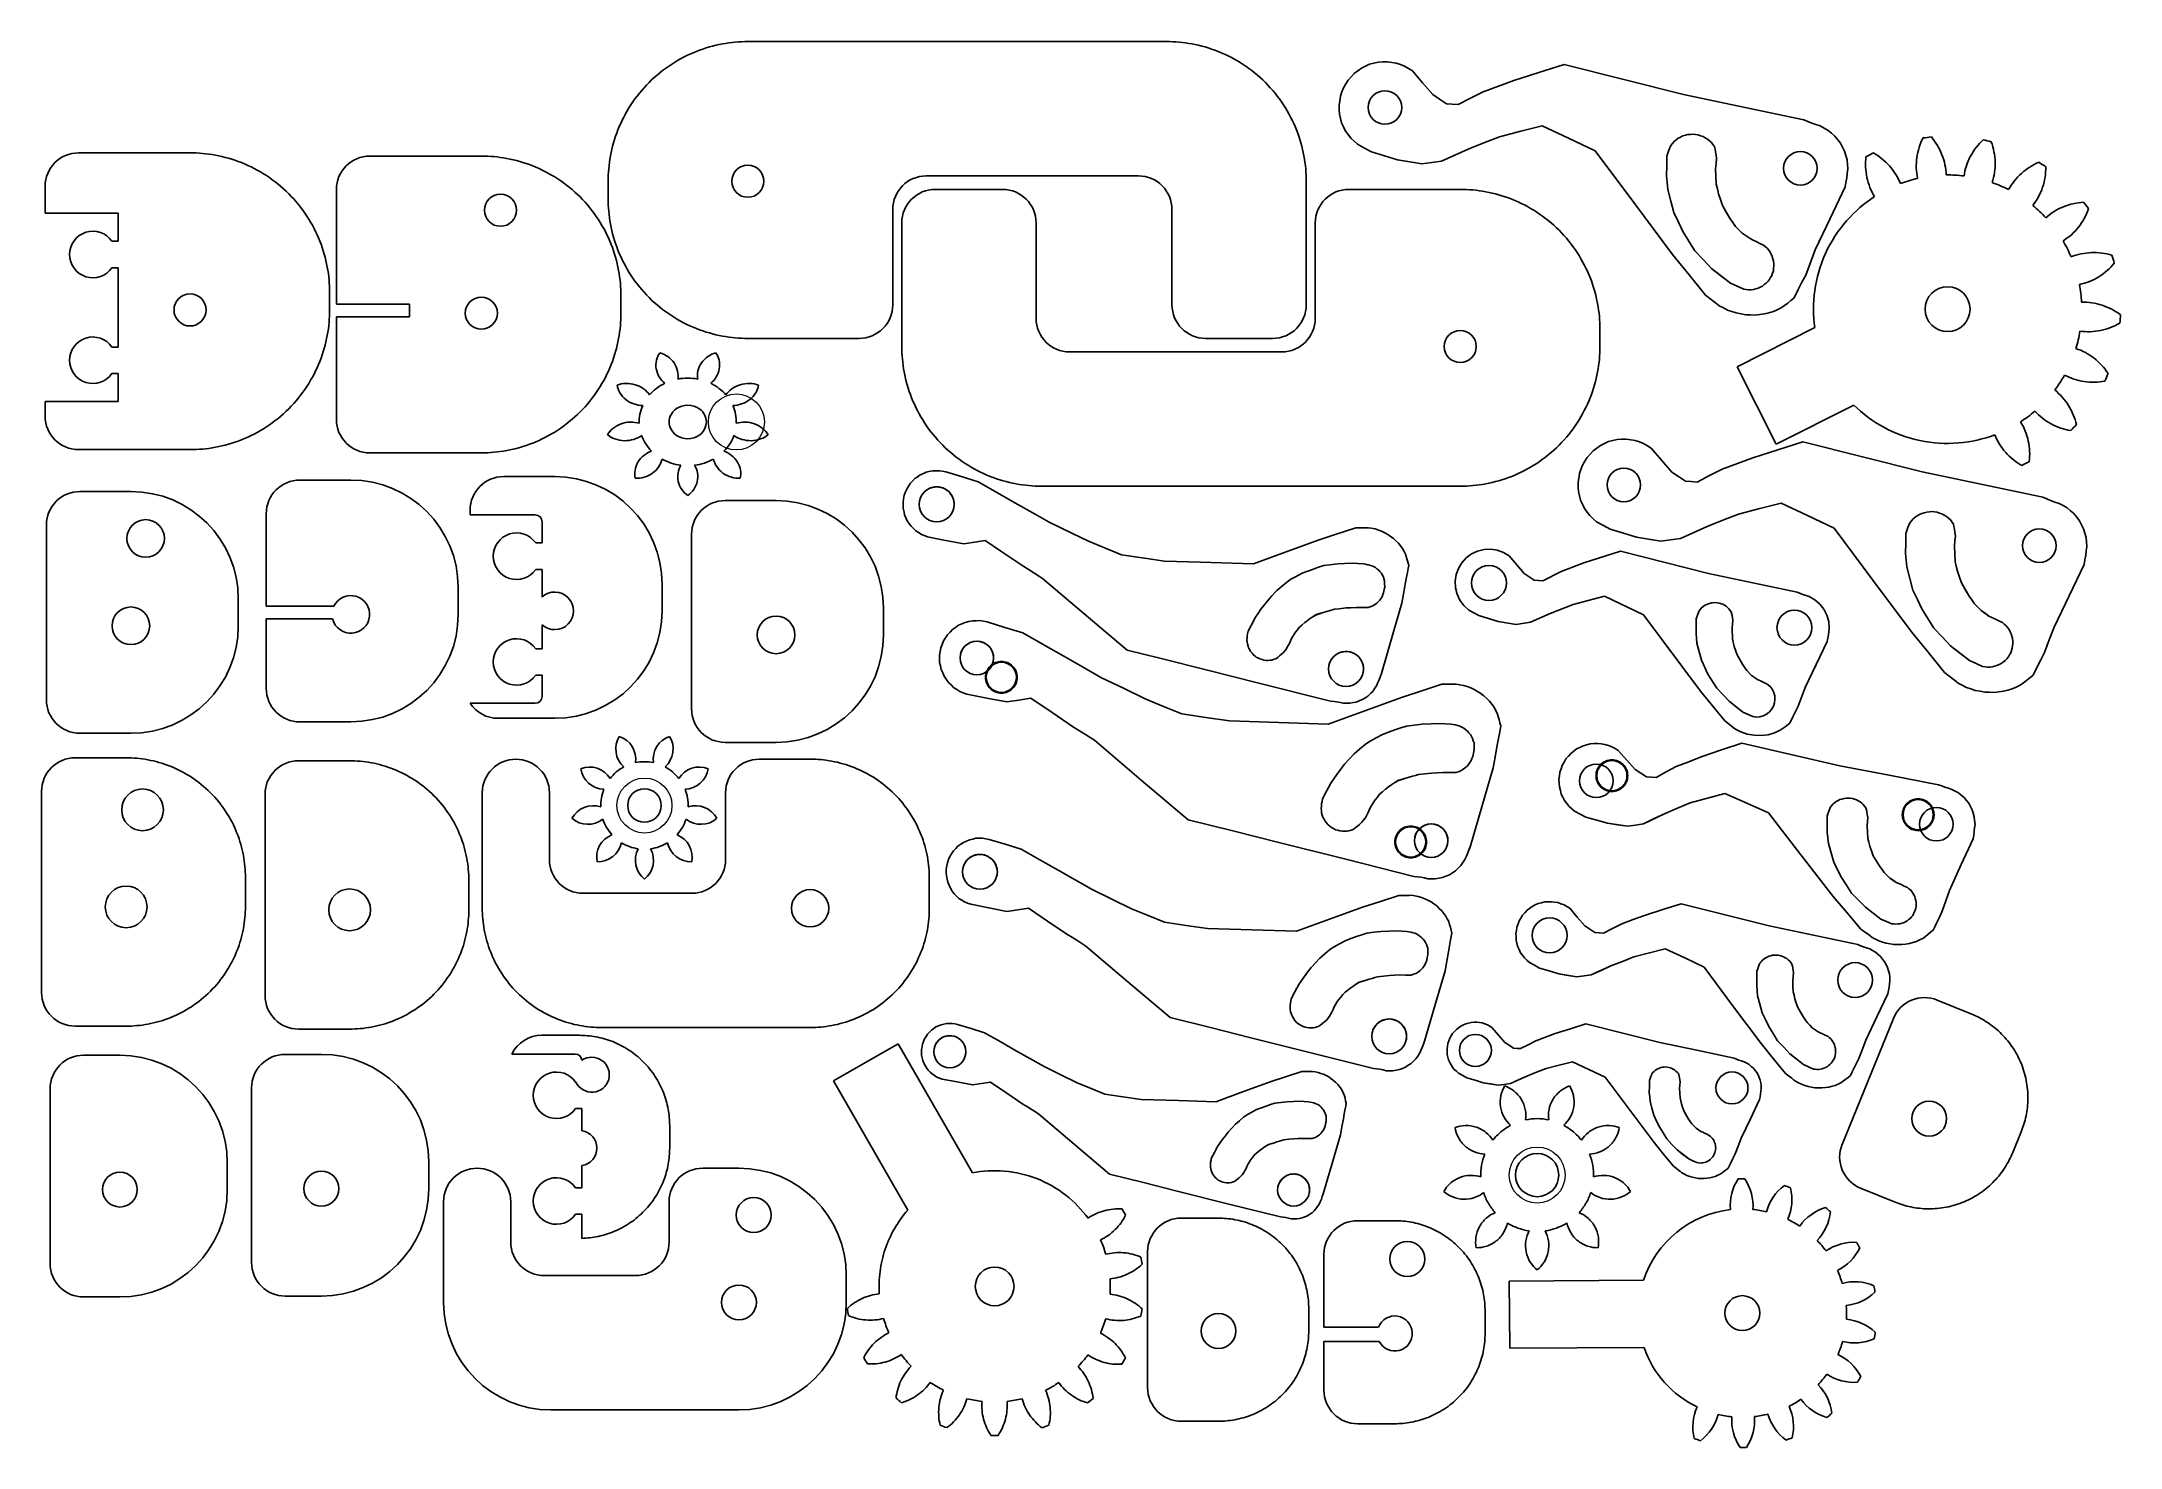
# Model space of a CAD drawing. Header units: inches. Extents: x 1.09 to 8.83, y 12.33 to 17.56.
import ezdxf

# ---------------------------------------------------------------- set-up
doc = ezdxf.new("R2010")
doc.units = ezdxf.units.IN
doc.header["$MEASUREMENT"] = 0
doc.linetypes.add('CENTERX2', pattern=[0.8, 0.5, -0.1, 0.1, -0.1])

msp = doc.modelspace()

# ---------------------------------------------------------------- linework, layer by layer
at = {"color": 7, "linetype": 'Continuous', "lineweight": 25}
for p, q in [((5.2789, 17.5603), (3.7189, 17.5603)), ((5.9548, 17.417), (5.9661, 17.4294)), ((5.9661, 17.4294), (5.9774, 17.4418)), ((5.9774, 17.4418), (5.9909, 17.4517)), ((5.9909, 17.4517), (6.0044, 17.4617)), ((6.0044, 17.4617), (6.0195, 17.4688)), ((6.0195, 17.4688), (6.0347, 17.4759)), ((6.0347, 17.4759), (6.051, 17.48)), ((6.051, 17.48), (6.0672, 17.484)), ((6.0672, 17.484), (6.084, 17.4848)), ((6.084, 17.4848), (6.1007, 17.4855)), ((6.1007, 17.4855), (6.1173, 17.483)), ((6.1173, 17.483), (6.1338, 17.4805)), ((6.1338, 17.4805), (6.1496, 17.4748)), ((6.1496, 17.4748), (6.1654, 17.4692)), ((6.1654, 17.4692), (6.1797, 17.4605)), ((6.1797, 17.4605), (6.1941, 17.4519)), ((6.1941, 17.4519), (6.2321, 17.4073)), ((6.6655, 17.4454), (6.5721, 17.4158)), ((6.759, 17.4751), (6.6655, 17.4454)), ((6.9812, 17.4191), (6.759, 17.4751)), ((5.9236, 17.3402), (5.9261, 17.3568)), ((5.9261, 17.3568), (5.9318, 17.3726)), ((5.9318, 17.3726), (5.9375, 17.3883)), ((5.9375, 17.3883), (5.9462, 17.4027)), ((5.9462, 17.4027), (5.9548, 17.417)), ((6.2321, 17.4073), (6.2702, 17.3627)), ((6.2956, 17.3458), (6.2702, 17.3627)), ((6.321, 17.3288), (6.2956, 17.3458)), ((6.4112, 17.3493), (6.3649, 17.3255)), ((6.4574, 17.3731), (6.4112, 17.3493)), ((6.5147, 17.3944), (6.4574, 17.3731)), ((6.5721, 17.4158), (6.5147, 17.3944)), ((7.2034, 17.363), (6.9812, 17.4191)), ((7.428, 17.3158), (7.2034, 17.363)), ((5.9211, 17.3237), (5.9236, 17.3402)), ((5.9219, 17.3069), (5.9211, 17.3237)), ((5.9227, 17.2902), (5.9219, 17.3069)), ((5.9267, 17.2739), (5.9227, 17.2902)), ((5.9307, 17.2577), (5.9267, 17.2739)), ((6.343, 17.3272), (6.321, 17.3288)), ((6.3649, 17.3255), (6.343, 17.3272)), ((7.6525, 17.2686), (7.428, 17.3158)), ((7.6525, 17.2686), (7.667, 17.2625)), ((5.9379, 17.2425), (5.9307, 17.2577)), ((5.945, 17.2273), (5.9379, 17.2425)), ((5.9549, 17.2138), (5.945, 17.2273)), ((5.9649, 17.2004), (5.9549, 17.2138)), ((5.9773, 17.1891), (5.9649, 17.2004)), ((5.9896, 17.1778), (5.9773, 17.1891)), ((6.5186, 17.2062), (6.4605, 17.1832)), ((6.598, 17.2266), (6.5186, 17.2062)), ((6.6774, 17.247), (6.598, 17.2266)), ((6.6774, 17.247), (6.7761, 17.2004)), ((6.7761, 17.2004), (6.8749, 17.1539)), ((7.1692, 17.1884), (7.1768, 17.1943)), ((7.1768, 17.1943), (7.1844, 17.2002)), ((7.1844, 17.2002), (7.193, 17.2045)), ((7.193, 17.2045), (7.2016, 17.2088)), ((7.2016, 17.2088), (7.2109, 17.2113)), ((7.2109, 17.2113), (7.2202, 17.2139)), ((7.2202, 17.2139), (7.2298, 17.2145)), ((7.2298, 17.2145), (7.2394, 17.2152)), ((7.2394, 17.2152), (7.2489, 17.214)), ((7.2489, 17.214), (7.2585, 17.2127)), ((7.2585, 17.2127), (7.2676, 17.2097)), ((7.2676, 17.2097), (7.2767, 17.2066)), ((7.2767, 17.2066), (7.285, 17.2018)), ((7.285, 17.2018), (7.2934, 17.197)), ((7.2934, 17.197), (7.3006, 17.1907)), ((7.3006, 17.1907), (7.3079, 17.1844)), ((7.667, 17.2625), (7.6814, 17.2563)), ((7.6814, 17.2563), (7.6974, 17.2511)), ((7.6974, 17.2511), (7.7133, 17.246)), ((7.7133, 17.246), (7.7279, 17.2378)), ((7.7279, 17.2378), (7.7426, 17.2296)), ((7.7426, 17.2296), (7.7553, 17.2187)), ((7.7553, 17.2187), (7.7681, 17.2079)), ((7.7681, 17.2079), (7.7784, 17.1947)), ((7.7784, 17.1947), (7.7888, 17.1816)), ((1.6416, 17.1461), (1.2266, 17.1461)), ((2.7265, 17.134), (2.3115, 17.134)), ((6.0155, 17.1636), (5.9896, 17.1778)), ((6.0414, 17.1495), (6.0155, 17.1636)), ((6.0414, 17.1495), (6.0902, 17.1349)), ((6.0902, 17.1349), (6.139, 17.1204)), ((6.0902, 17.1349), (6.139, 17.1204)), ((6.139, 17.1204), (6.1842, 17.1126)), ((6.139, 17.1204), (6.2294, 17.1047)), ((6.139, 17.1204), (6.139, 17.1204)), ((6.1842, 17.1126), (6.2294, 17.1047)), ((6.2661, 17.1101), (6.3029, 17.1154)), ((6.3029, 17.1154), (6.2661, 17.1101)), ((6.4023, 17.1601), (6.3029, 17.1154)), ((6.3526, 17.1378), (6.3029, 17.1154)), ((6.3029, 17.1154), (6.3029, 17.1154)), ((6.4023, 17.1601), (6.3526, 17.1378)), ((6.4605, 17.1832), (6.4023, 17.1601)), ((7.019, 16.9606), (6.8749, 17.1539)), ((7.1416, 17.0972), (7.1424, 17.1337)), ((7.1424, 17.1337), (7.1459, 17.1451)), ((7.1459, 17.1451), (7.1494, 17.1566)), ((7.1494, 17.1566), (7.153, 17.1652)), ((7.153, 17.1652), (7.1565, 17.1738)), ((7.1565, 17.1738), (7.1629, 17.1811)), ((7.1629, 17.1811), (7.1692, 17.1884)), ((7.3079, 17.1844), (7.3137, 17.1767)), ((7.3137, 17.1767), (7.3196, 17.1691)), ((7.3196, 17.1691), (7.3215, 17.1597)), ((7.3215, 17.1597), (7.3233, 17.1503)), ((7.3233, 17.1503), (7.3251, 17.1379)), ((7.3251, 17.1379), (7.3269, 17.1255)), ((7.3269, 17.1255), (7.3251, 17.106)), ((7.7888, 17.1816), (7.7964, 17.1666)), ((7.7964, 17.1666), (7.8041, 17.1517)), ((7.8041, 17.1517), (7.8086, 17.1356)), ((7.8086, 17.1356), (7.8132, 17.1195)), ((7.8132, 17.1195), (7.8145, 17.1028)), ((3.1989, 17.0403), (3.1989, 16.9753)), ((5.1739, 17.0603), (4.3839, 17.0603)), ((5.7989, 16.5803), (5.7989, 17.0403)), ((6.2294, 17.1047), (6.2661, 17.1101)), ((7.1408, 17.0607), (7.1416, 17.0972)), ((7.143, 17.0351), (7.1408, 17.0607)), ((7.1452, 17.0094), (7.143, 17.0351)), ((7.3251, 17.106), (7.3233, 17.0865)), ((7.3246, 17.0581), (7.3233, 17.0865)), ((7.3259, 17.0296), (7.3246, 17.0581)), ((7.8089, 17.0359), (7.8058, 17.019)), ((7.8119, 17.0528), (7.8089, 17.0359)), ((7.8139, 17.0694), (7.8119, 17.0528)), ((7.8158, 17.0861), (7.8139, 17.0694)), ((7.8145, 17.1028), (7.8158, 17.0861)), ((1.1016, 16.9212), (1.1016, 17.0211)), ((2.1865, 16.5823), (2.1865, 17.009)), ((4.6676, 17.0101), (4.4176, 17.0101)), ((6.3726, 17.0101), (5.9576, 17.0101)), ((7.1631, 16.7674), (7.019, 16.9606)), ((7.1569, 16.9664), (7.1452, 17.0094)), ((7.1685, 16.9235), (7.1569, 16.9664)), ((7.3301, 17.0116), (7.3259, 17.0296)), ((7.3343, 16.9937), (7.3301, 17.0116)), ((7.3416, 16.9719), (7.3343, 16.9937)), ((7.3489, 16.9501), (7.3416, 16.9719)), ((7.7499, 16.9021), (7.8058, 17.019)), ((1.3742, 16.9212), (1.1016, 16.9212)), ((1.3742, 16.8168), (1.3742, 16.9212)), ((4.2589, 16.9353), (4.2589, 16.5803)), ((4.2926, 16.8851), (4.2926, 16.4251)), ((4.7926, 16.8851), (4.7926, 16.5301)), ((5.2989, 16.5803), (5.2989, 16.9353)), ((5.8326, 16.5301), (5.8326, 16.8851)), ((7.185, 16.8883), (7.1685, 16.9235)), ((7.2015, 16.8532), (7.185, 16.8883)), ((7.3633, 16.9253), (7.3489, 16.9501)), ((7.3489, 16.9501), (7.3776, 16.9005)), ((7.3776, 16.9005), (7.3633, 16.9253)), ((7.3877, 16.8863), (7.3776, 16.9005)), ((7.3776, 16.9005), (7.3776, 16.9005)), ((7.3776, 16.9005), (7.3877, 16.8863)), ((7.3978, 16.8721), (7.3877, 16.8863)), ((7.6941, 16.7851), (7.7499, 16.9021)), ((1.3506, 16.8168), (1.3742, 16.8168)), ((7.224, 16.8174), (7.2015, 16.8532)), ((7.2464, 16.7816), (7.224, 16.8174)), ((7.4102, 16.8594), (7.3978, 16.8721)), ((7.4225, 16.8467), (7.4102, 16.8594)), ((7.4372, 16.8366), (7.4225, 16.8467)), ((7.4225, 16.8467), (7.4518, 16.8266)), ((7.4518, 16.8266), (7.4372, 16.8366)), ((7.4629, 16.8211), (7.4518, 16.8266)), ((7.474, 16.8156), (7.4629, 16.8211)), ((7.474, 16.8156), (7.488, 16.8091)), ((7.488, 16.8091), (7.502, 16.8025)), ((7.502, 16.8025), (7.5089, 16.7966)), ((7.1631, 16.7674), (7.2248, 16.6918)), ((7.2775, 16.7486), (7.2464, 16.7816)), ((7.3086, 16.7156), (7.2775, 16.7486)), ((7.5089, 16.7966), (7.5157, 16.7906)), ((7.5157, 16.7906), (7.5212, 16.7835)), ((7.5212, 16.7835), (7.5268, 16.7764)), ((7.5268, 16.7764), (7.5308, 16.7683)), ((7.5308, 16.7683), (7.5348, 16.7602)), ((7.5348, 16.7602), (7.5372, 16.7515)), ((7.5372, 16.7515), (7.5396, 16.7429)), ((7.5396, 16.7429), (7.5402, 16.7339)), ((7.5409, 16.7249), (7.5397, 16.716)), ((7.5402, 16.7339), (7.5409, 16.7249)), ((7.6765, 16.7381), (7.659, 16.6912)), ((7.6941, 16.7851), (7.6765, 16.7381)), ((1.3742, 16.7184), (1.3506, 16.7184)), ((1.3742, 16.4231), (1.3742, 16.7184)), ((7.2248, 16.6918), (7.2864, 16.6162)), ((7.3436, 16.6881), (7.3086, 16.7156)), ((7.3086, 16.7156), (7.3787, 16.6607)), ((7.3787, 16.6607), (7.3436, 16.6881)), ((7.4034, 16.6495), (7.3787, 16.6607)), ((7.3787, 16.6607), (7.3787, 16.6607)), ((7.4034, 16.6495), (7.3787, 16.6607)), ((7.4281, 16.6383), (7.4034, 16.6495)), ((7.4977, 16.6498), (7.4897, 16.6459)), ((7.5049, 16.6553), (7.4977, 16.6498)), ((7.512, 16.6608), (7.5049, 16.6553)), ((7.518, 16.6676), (7.512, 16.6608)), ((7.5239, 16.6744), (7.518, 16.6676)), ((7.5284, 16.6822), (7.5239, 16.6744)), ((7.5329, 16.69), (7.5284, 16.6822)), ((7.5357, 16.6985), (7.5329, 16.69)), ((7.5386, 16.707), (7.5357, 16.6985)), ((7.5397, 16.716), (7.5386, 16.707)), ((7.6452, 16.6641), (7.6315, 16.637)), ((7.659, 16.6912), (7.6452, 16.6641)), ((2.1616, 16.5611), (2.1616, 16.6261)), ((2.1865, 16.5823), (2.4591, 16.5823)), ((2.4591, 16.5823), (2.4591, 16.5351)), ((3.2465, 16.549), (3.2465, 16.614)), ((7.3024, 16.6041), (7.2864, 16.6162)), ((7.3184, 16.5919), (7.3024, 16.6041)), ((7.3279, 16.5842), (7.3184, 16.5919)), ((7.3374, 16.5765), (7.3279, 16.5842)), ((7.3524, 16.5687), (7.3374, 16.5765)), ((7.4371, 16.6371), (7.4281, 16.6383)), ((7.4461, 16.636), (7.4371, 16.6371)), ((7.4551, 16.6366), (7.4461, 16.636)), ((7.4641, 16.6372), (7.4551, 16.6366)), ((7.4728, 16.6395), (7.4641, 16.6372)), ((7.4816, 16.6419), (7.4728, 16.6395)), ((7.4897, 16.6459), (7.4816, 16.6419)), ((7.5798, 16.5776), (7.5676, 16.5688)), ((7.592, 16.5865), (7.5798, 16.5776)), ((7.6037, 16.5959), (7.592, 16.5865)), ((7.6154, 16.6053), (7.6037, 16.5959)), ((7.6234, 16.6212), (7.6154, 16.6053)), ((7.6315, 16.637), (7.6234, 16.6212)), ((2.4591, 16.5351), (2.1865, 16.5351)), ((2.1865, 16.154), (2.1865, 16.5351)), ((7.3675, 16.5609), (7.3524, 16.5687)), ((7.3841, 16.5554), (7.3675, 16.5609)), ((7.4007, 16.5498), (7.3841, 16.5554)), ((7.4183, 16.5467), (7.4007, 16.5498)), ((7.6926, 16.4952), (7.404, 16.3495)), ((7.4358, 16.5435), (7.4183, 16.5467)), ((7.4536, 16.5429), (7.4358, 16.5435)), ((7.4714, 16.5423), (7.4536, 16.5429)), ((7.4887, 16.5443), (7.4714, 16.5423)), ((7.5061, 16.5463), (7.4887, 16.5443)), ((7.5223, 16.5507), (7.5061, 16.5463)), ((7.5386, 16.5552), (7.5223, 16.5507)), ((7.5531, 16.562), (7.5386, 16.5552)), ((7.5676, 16.5688), (7.5531, 16.562)), ((1.3506, 16.4231), (1.3742, 16.4231)), ((3.7189, 16.4553), (4.1339, 16.4553)), ((5.4239, 16.4553), (5.6739, 16.4553)), ((6.8926, 16.4251), (6.8926, 16.4901)), ((4.9176, 16.4051), (5.7076, 16.4051)), ((7.404, 16.3495), (7.5497, 16.0609)), ((1.3742, 16.3247), (1.3506, 16.3247)), ((1.3742, 16.2204), (1.3742, 16.3247)), ((1.1016, 16.2204), (1.3742, 16.2204)), ((1.1016, 16.1661), (1.1016, 16.2204)), ((7.5497, 16.0609), (7.8383, 16.2066)), ((1.2266, 16.0411), (1.6416, 16.0411)), ((2.3115, 16.029), (2.7265, 16.029)), ((6.8561, 16.0244), (6.8674, 16.0368)), ((6.8674, 16.0368), (6.8809, 16.0467)), ((6.8809, 16.0467), (6.8944, 16.0567)), ((6.8944, 16.0567), (6.9095, 16.0638)), ((6.9095, 16.0638), (6.9247, 16.0709)), ((6.9247, 16.0709), (6.941, 16.0749)), ((6.941, 16.0749), (6.9572, 16.079)), ((6.9572, 16.079), (6.974, 16.0797)), ((6.974, 16.0797), (6.9907, 16.0805)), ((6.9907, 16.0805), (7.0073, 16.078)), ((7.0073, 16.078), (7.0238, 16.0755)), ((7.0238, 16.0755), (7.0396, 16.0698)), ((7.0396, 16.0698), (7.0554, 16.0641)), ((7.0554, 16.0641), (7.0697, 16.0555)), ((7.0697, 16.0555), (7.0841, 16.0468)), ((7.0841, 16.0468), (7.1221, 16.0023)), ((7.5555, 16.0404), (7.462, 16.0108)), ((7.649, 16.0701), (7.5555, 16.0404)), ((7.8712, 16.014), (7.649, 16.0701)), ((4.3613, 15.9471), (4.3705, 15.9511)), ((4.3705, 15.9511), (4.3839, 15.9569)), ((4.3839, 15.9569), (4.3937, 15.9591)), ((4.3937, 15.9591), (4.408, 15.9622)), ((4.408, 15.9622), (4.418, 15.9624)), ((4.418, 15.9624), (4.4326, 15.9627)), ((4.4326, 15.9627), (4.4425, 15.9609)), ((4.4425, 15.9609), (4.4569, 15.9583)), ((4.5057, 15.9435), (4.4569, 15.9583)), ((6.8136, 15.9352), (6.8161, 15.9518)), ((6.8161, 15.9518), (6.8218, 15.9675)), ((6.8218, 15.9675), (6.8275, 15.9833)), ((6.8275, 15.9833), (6.8362, 15.9977)), ((6.8362, 15.9977), (6.8448, 16.012)), ((6.8448, 16.012), (6.8561, 16.0244)), ((7.1221, 16.0023), (7.1602, 15.9577)), ((7.1856, 15.9408), (7.1602, 15.9577)), ((7.3474, 15.968), (7.3011, 15.9443)), ((7.4047, 15.9894), (7.3474, 15.968)), ((7.462, 16.0108), (7.4047, 15.9894)), ((8.0934, 15.958), (7.8712, 16.014)), ((8.318, 15.9108), (8.0934, 15.958)), ((1.4214, 15.8852), (1.2314, 15.8852)), ((2.2404, 15.9276), (2.0504, 15.9276)), ((2.9998, 15.9408), (2.8098, 15.9408)), ((4.3017, 15.8716), (4.3054, 15.8809)), ((4.3054, 15.8809), (4.3107, 15.8945)), ((4.3107, 15.8945), (4.3161, 15.9029)), ((4.3161, 15.9029), (4.324, 15.9152)), ((4.3161, 15.9029), (4.324, 15.9152)), ((4.324, 15.9152), (4.331, 15.9225)), ((4.324, 15.9152), (4.324, 15.9152)), ((4.331, 15.9225), (4.3411, 15.933)), ((4.3411, 15.933), (4.3493, 15.9387)), ((4.3493, 15.9387), (4.3613, 15.9471)), ((4.5767, 15.9218), (4.5057, 15.9435)), ((4.5767, 15.9218), (4.6581, 15.8753)), ((4.6581, 15.8753), (4.7141, 15.8433)), ((4.8126, 15.9051), (6.3726, 15.9051)), ((6.8111, 15.9186), (6.8136, 15.9352)), ((6.8119, 15.9019), (6.8111, 15.9186)), ((6.8127, 15.8852), (6.8119, 15.9019)), ((6.8167, 15.8689), (6.8127, 15.8852)), ((7.211, 15.9238), (7.1856, 15.9408)), ((7.233, 15.9221), (7.211, 15.9238)), ((7.2549, 15.9205), (7.233, 15.9221)), ((7.3011, 15.9443), (7.2549, 15.9205)), ((8.5425, 15.8636), (8.318, 15.9108)), ((1.9254, 15.4579), (1.9254, 15.8026)), ((2.6848, 15.8158), (2.6848, 15.7978)), ((2.6848, 15.7978), (2.9276, 15.7978)), ((3.8243, 15.8513), (3.6343, 15.8513)), ((4.2974, 15.8473), (4.2991, 15.8572)), ((4.2976, 15.8327), (4.2974, 15.8473)), ((4.2978, 15.8227), (4.2976, 15.8327)), ((4.301, 15.8084), (4.2978, 15.8227)), ((4.2991, 15.8572), (4.3017, 15.8716)), ((4.3031, 15.7986), (4.301, 15.8084)), ((4.309, 15.7852), (4.3031, 15.7986)), ((4.7141, 15.8433), (4.7893, 15.8006)), ((4.7893, 15.8006), (4.8409, 15.7712)), ((6.8207, 15.8526), (6.8167, 15.8689)), ((6.8278, 15.8375), (6.8207, 15.8526)), ((6.835, 15.8223), (6.8278, 15.8375)), ((6.8449, 15.8088), (6.835, 15.8223)), ((6.8549, 15.7953), (6.8449, 15.8088)), ((6.8672, 15.784), (6.8549, 15.7953)), ((7.4086, 15.8011), (7.3504, 15.7781)), ((7.488, 15.8215), (7.4086, 15.8011)), ((7.5674, 15.842), (7.488, 15.8215)), ((7.5674, 15.842), (7.6661, 15.7954)), ((7.6661, 15.7954), (7.7649, 15.7488)), ((8.0668, 15.7893), (8.0744, 15.7952)), ((8.0744, 15.7952), (8.083, 15.7995)), ((8.083, 15.7995), (8.0916, 15.8038)), ((8.0916, 15.8038), (8.1009, 15.8063)), ((8.1009, 15.8063), (8.1102, 15.8088)), ((8.1102, 15.8088), (8.1198, 15.8095)), ((8.1198, 15.8095), (8.1294, 15.8102)), ((8.1294, 15.8102), (8.1389, 15.8089)), ((8.1389, 15.8089), (8.1485, 15.8077)), ((8.1485, 15.8077), (8.1576, 15.8046)), ((8.1576, 15.8046), (8.1667, 15.8016)), ((8.1667, 15.8016), (8.175, 15.7968)), ((8.175, 15.7968), (8.1834, 15.792)), ((8.5425, 15.8636), (8.557, 15.8574)), ((8.557, 15.8574), (8.5714, 15.8513)), ((8.5714, 15.8513), (8.5873, 15.8461)), ((8.5873, 15.8461), (8.6033, 15.8409)), ((8.6033, 15.8409), (8.6179, 15.8328)), ((8.6179, 15.8328), (8.6325, 15.8246)), ((8.6325, 15.8246), (8.6453, 15.8137)), ((8.6453, 15.8137), (8.658, 15.8028)), ((8.658, 15.8028), (8.6684, 15.7897)), ((1.1064, 15.1102), (1.1064, 15.7602)), ((2.9526, 15.7728), (2.9526, 15.6935)), ((3.5093, 15.0763), (3.5093, 15.7263)), ((4.313, 15.776), (4.309, 15.7852)), ((4.3213, 15.764), (4.313, 15.776)), ((4.327, 15.7558), (4.3213, 15.764)), ((4.3376, 15.7456), (4.327, 15.7558)), ((4.3448, 15.7387), (4.3376, 15.7456)), ((4.3571, 15.7308), (4.3448, 15.7387)), ((4.3655, 15.7254), (4.3571, 15.7308)), ((4.3791, 15.7201), (4.3655, 15.7254)), ((4.3885, 15.7164), (4.3791, 15.7201)), ((4.8409, 15.7712), (4.9279, 15.7291)), ((4.9279, 15.7291), (4.9877, 15.7002)), ((5.9026, 15.7233), (5.8472, 15.7053)), ((5.9832, 15.7494), (5.9026, 15.7233)), ((5.9832, 15.7494), (5.9952, 15.7494)), ((5.9952, 15.7494), (6.0127, 15.7494)), ((6.0127, 15.7494), (6.0201, 15.7497)), ((6.0201, 15.7497), (6.0307, 15.75)), ((6.0307, 15.75), (6.0407, 15.7482)), ((6.0407, 15.7482), (6.0553, 15.7457)), ((6.0553, 15.7457), (6.0652, 15.7423)), ((6.0652, 15.7423), (6.0797, 15.7374)), ((6.0797, 15.7374), (6.0892, 15.7325)), ((6.0892, 15.7325), (6.103, 15.7255)), ((6.103, 15.7255), (6.1117, 15.7193)), ((6.1117, 15.7193), (6.1243, 15.7103)), ((6.8796, 15.7727), (6.8672, 15.784)), ((6.9055, 15.7586), (6.8796, 15.7727)), ((6.9314, 15.7445), (6.9055, 15.7586)), ((6.9314, 15.7445), (6.9802, 15.7299)), ((6.9802, 15.7299), (7.029, 15.7154)), ((6.9802, 15.7299), (7.029, 15.7154)), ((7.2923, 15.7551), (7.1928, 15.7104)), ((7.2426, 15.7328), (7.1928, 15.7104)), ((7.2923, 15.7551), (7.2426, 15.7328)), ((7.3504, 15.7781), (7.2923, 15.7551)), ((7.909, 15.5556), (7.7649, 15.7488)), ((8.0316, 15.6922), (8.0324, 15.7287)), ((8.0324, 15.7287), (8.0359, 15.7401)), ((8.0359, 15.7401), (8.0394, 15.7516)), ((8.0394, 15.7516), (8.0429, 15.7602)), ((8.0429, 15.7602), (8.0465, 15.7688)), ((8.0465, 15.7688), (8.0529, 15.7761)), ((8.0529, 15.7761), (8.0592, 15.7834)), ((8.0592, 15.7834), (8.0668, 15.7893)), ((8.1834, 15.792), (8.1906, 15.7857)), ((8.1906, 15.7857), (8.1978, 15.7793)), ((8.1978, 15.7793), (8.2037, 15.7717)), ((8.2037, 15.7717), (8.2096, 15.7641)), ((8.2096, 15.7641), (8.2114, 15.7547)), ((8.2114, 15.7547), (8.2133, 15.7452)), ((8.2133, 15.7452), (8.2151, 15.7329)), ((8.2151, 15.7329), (8.2169, 15.7205)), ((8.2169, 15.7205), (8.2151, 15.701)), ((8.6684, 15.7897), (8.6788, 15.7765)), ((8.6788, 15.7765), (8.6864, 15.7616)), ((8.6864, 15.7616), (8.694, 15.7467)), ((8.694, 15.7467), (8.6986, 15.7306)), ((8.6986, 15.7306), (8.7032, 15.7144)), ((2.9289, 15.6935), (2.9526, 15.6935)), ((4.4434, 15.7056), (4.3885, 15.7164)), ((4.5232, 15.69), (4.4434, 15.7056)), ((4.5559, 15.6951), (4.5232, 15.69)), ((4.6036, 15.7026), (4.5559, 15.6951)), ((4.6619, 15.6631), (4.6036, 15.7026)), ((4.7468, 15.6056), (4.6619, 15.6631)), ((4.9877, 15.7002), (5.0605, 15.6705)), ((5.0605, 15.6705), (5.1105, 15.65)), ((5.1105, 15.65), (5.2053, 15.6359)), ((5.6019, 15.6159), (5.7473, 15.6689)), ((5.7473, 15.6689), (5.8472, 15.7053)), ((6.1243, 15.7103), (6.1319, 15.7031)), ((6.1319, 15.7031), (6.1429, 15.6926)), ((6.1429, 15.6926), (6.149, 15.6846)), ((6.149, 15.6846), (6.1579, 15.6729)), ((6.1579, 15.6729), (6.1624, 15.6644)), ((6.1624, 15.6644), (6.1689, 15.652)), ((6.1689, 15.652), (6.1715, 15.6434)), ((6.1715, 15.6434), (6.1753, 15.6308)), ((6.3951, 15.6382), (6.4149, 15.6528)), ((6.4149, 15.6528), (6.4373, 15.6633)), ((6.4373, 15.6633), (6.4612, 15.6692)), ((6.4612, 15.6692), (6.4858, 15.6703)), ((6.4858, 15.6703), (6.5102, 15.6666)), ((6.5102, 15.6666), (6.5333, 15.6583)), ((6.5544, 15.6456), (6.5333, 15.6583)), ((6.6104, 15.58), (6.5544, 15.6456)), ((6.9698, 15.6626), (6.8324, 15.619)), ((7.2966, 15.5802), (6.9698, 15.6626)), ((7.029, 15.7154), (7.0742, 15.7075)), ((7.029, 15.7154), (7.1194, 15.6997)), ((7.029, 15.7154), (7.029, 15.7154)), ((7.0742, 15.7075), (7.1194, 15.6997)), ((7.1194, 15.6997), (7.1561, 15.7051)), ((7.1561, 15.7051), (7.1928, 15.7104)), ((7.1928, 15.7104), (7.1561, 15.7051)), ((7.1928, 15.7104), (7.1928, 15.7104)), ((8.0308, 15.6557), (8.0316, 15.6922)), ((8.033, 15.63), (8.0308, 15.6557)), ((8.2151, 15.701), (8.2133, 15.6815)), ((8.2146, 15.653), (8.2133, 15.6815)), ((8.2159, 15.6245), (8.2146, 15.653)), ((8.7019, 15.6477), (8.6988, 15.6309)), ((8.7039, 15.6644), (8.7019, 15.6477)), ((8.7032, 15.7144), (8.7045, 15.6977)), ((8.7058, 15.681), (8.7039, 15.6644)), ((8.7045, 15.6977), (8.7058, 15.681)), ((2.9289, 15.5951), (2.9526, 15.5951)), ((2.9526, 15.5951), (2.9526, 15.4924)), ((4.7468, 15.6056), (4.7709, 15.5907)), ((4.7709, 15.5907), (4.7876, 15.5804)), ((4.7876, 15.5804), (4.805, 15.5691)), ((4.805, 15.5691), (4.817, 15.5612)), ((5.2053, 15.6359), (5.2705, 15.6262)), ((5.4055, 15.622), (5.2705, 15.6262)), ((5.6019, 15.6159), (5.4055, 15.622)), ((5.7419, 15.5584), (5.7587, 15.5676)), ((5.7587, 15.5676), (5.7832, 15.5809)), ((5.7832, 15.5809), (5.8005, 15.5873)), ((5.8005, 15.5873), (5.8256, 15.5966)), ((5.8256, 15.5966), (5.8413, 15.6017)), ((5.8413, 15.6017), (5.8641, 15.6091)), ((5.8641, 15.6091), (5.8856, 15.6118)), ((5.8856, 15.6118), (5.9168, 15.6157)), ((5.9168, 15.6157), (5.9411, 15.6166)), ((5.9411, 15.6166), (5.9766, 15.6179)), ((5.9766, 15.6179), (5.9912, 15.6169)), ((5.9912, 15.6169), (6.0125, 15.6156)), ((6.0125, 15.6156), (6.0192, 15.6144)), ((6.0192, 15.6144), (6.0288, 15.6127)), ((6.0288, 15.6127), (6.0347, 15.611)), ((6.0347, 15.611), (6.0434, 15.6086)), ((6.0434, 15.6086), (6.0489, 15.6058)), ((6.0489, 15.6058), (6.0569, 15.6017)), ((6.0569, 15.6017), (6.0617, 15.5978)), ((6.0617, 15.5978), (6.0688, 15.5922)), ((6.0688, 15.5922), (6.0728, 15.5875)), ((6.0728, 15.5875), (6.0787, 15.5806)), ((6.0787, 15.5806), (6.0817, 15.5752)), ((6.0817, 15.5752), (6.0861, 15.5673)), ((6.0861, 15.5673), (6.088, 15.5614)), ((6.1726, 15.5658), (6.1679, 15.5397)), ((6.1759, 15.5837), (6.1726, 15.5658)), ((6.1753, 15.6308), (6.1775, 15.6221)), ((6.1787, 15.5989), (6.1759, 15.5837)), ((6.1775, 15.6221), (6.1806, 15.6094)), ((6.1806, 15.6094), (6.1787, 15.5989)), ((6.3537, 15.5513), (6.3574, 15.5757)), ((6.3574, 15.5757), (6.3658, 15.5988)), ((6.3658, 15.5988), (6.3785, 15.6199)), ((6.3785, 15.6199), (6.3951, 15.6382)), ((6.6104, 15.58), (6.6478, 15.5551)), ((6.68, 15.5526), (6.7481, 15.5876)), ((6.8324, 15.619), (6.7481, 15.5876)), ((7.6268, 15.5108), (7.2966, 15.5802)), ((8.0352, 15.6044), (8.033, 15.63)), ((8.0468, 15.5614), (8.0352, 15.6044)), ((8.2201, 15.6066), (8.2159, 15.6245)), ((8.2243, 15.5886), (8.2201, 15.6066)), ((8.2316, 15.5668), (8.2243, 15.5886)), ((8.2389, 15.545), (8.2316, 15.5668)), ((8.6399, 15.497), (8.6958, 15.614)), ((8.6988, 15.6309), (8.6958, 15.614)), ((2.6404, 15.4276), (2.6404, 15.5276)), ((3.3998, 15.4408), (3.3998, 15.5408)), ((4.817, 15.5612), (5.0034, 15.4035)), ((5.6565, 15.4809), (5.6697, 15.4953)), ((5.6697, 15.4953), (5.6888, 15.5164)), ((5.6888, 15.5164), (5.7037, 15.5288)), ((5.7037, 15.5288), (5.7253, 15.5469)), ((5.7253, 15.5469), (5.7321, 15.5516)), ((5.7321, 15.5516), (5.7419, 15.5584)), ((6.0778, 15.4881), (6.0728, 15.4805)), ((6.0812, 15.4933), (6.0778, 15.4881)), ((6.0845, 15.5017), (6.0812, 15.4933)), ((6.0869, 15.5075), (6.0845, 15.5017)), ((6.0894, 15.5201), (6.0869, 15.5075)), ((6.088, 15.5614), (6.0908, 15.5528)), ((6.0911, 15.5288), (6.0894, 15.5201)), ((6.0908, 15.5528), (6.0909, 15.543)), ((6.0909, 15.543), (6.0911, 15.5288)), ((6.1627, 15.5109), (6.155, 15.4689)), ((6.1679, 15.5397), (6.1627, 15.5109)), ((6.3549, 15.5267), (6.3537, 15.5513)), ((6.3608, 15.5028), (6.3549, 15.5267)), ((6.3713, 15.4805), (6.3608, 15.5028)), ((6.6478, 15.5551), (6.68, 15.5526)), ((6.793, 15.4649), (6.9098, 15.4949)), ((7.055, 15.4264), (6.9098, 15.4949)), ((7.6268, 15.5108), (7.6481, 15.5018)), ((7.6481, 15.5018), (7.6715, 15.4942)), ((7.6715, 15.4942), (7.693, 15.4821)), ((8.0531, 15.3623), (7.909, 15.5556)), ((8.0585, 15.5184), (8.0468, 15.5614)), ((8.075, 15.4833), (8.0585, 15.5184)), ((8.2532, 15.5202), (8.2389, 15.545)), ((8.2389, 15.545), (8.2676, 15.4955)), ((8.2676, 15.4955), (8.2532, 15.5202)), ((8.2777, 15.4813), (8.2676, 15.4955)), ((8.2676, 15.4955), (8.2676, 15.4955)), ((8.2676, 15.4955), (8.2777, 15.4813)), ((8.5841, 15.3801), (8.6399, 15.497)), ((1.8214, 15.3852), (1.8214, 15.4852)), ((1.9254, 15.4579), (2.1773, 15.4579)), ((1.9254, 15.1526), (1.9254, 15.4106)), ((1.9254, 15.4106), (2.1725, 15.4106)), ((4.2243, 15.3513), (4.2243, 15.4513)), ((5.5936, 15.3863), (5.61, 15.4177)), ((5.61, 15.4177), (5.6182, 15.4296)), ((5.6182, 15.4296), (5.6301, 15.4468)), ((5.6301, 15.4468), (5.6409, 15.4607)), ((5.6409, 15.4607), (5.6565, 15.4809)), ((5.8022, 15.404), (5.815, 15.4135)), ((5.815, 15.4135), (5.8234, 15.4189)), ((5.8356, 15.4268), (5.8234, 15.4189)), ((5.8234, 15.4189), (5.8372, 15.4265)), ((5.8356, 15.4268), (5.8618, 15.4342)), ((5.8356, 15.4268), (5.8372, 15.4265)), ((5.8372, 15.4265), (5.8479, 15.4296)), ((5.8479, 15.4296), (5.8618, 15.4342)), ((5.8618, 15.4342), (5.8709, 15.4368)), ((5.8709, 15.4368), (5.884, 15.4406)), ((5.884, 15.4406), (5.8921, 15.4432)), ((5.8921, 15.4432), (5.904, 15.4469)), ((5.904, 15.4469), (5.9218, 15.4489)), ((5.9218, 15.4489), (5.9477, 15.4516)), ((5.9477, 15.4516), (5.9634, 15.4523)), ((5.9634, 15.4523), (5.9863, 15.4533)), ((5.9863, 15.4533), (6.0039, 15.4532)), ((6.0039, 15.4532), (6.0295, 15.453)), ((6.0295, 15.453), (6.0366, 15.4555)), ((6.0366, 15.4555), (6.0469, 15.4592)), ((6.0469, 15.4592), (6.0531, 15.4634)), ((6.0531, 15.4634), (6.0622, 15.4695)), ((6.0685, 15.476), (6.0622, 15.4695)), ((6.0728, 15.4805), (6.0685, 15.476)), ((6.1239, 15.3624), (6.155, 15.4689)), ((6.3713, 15.4805), (6.3859, 15.4606)), ((6.3859, 15.4606), (6.4041, 15.444)), ((6.4041, 15.444), (6.4422, 15.4232)), ((6.4422, 15.4232), (6.514, 15.4018)), ((6.4422, 15.4232), (6.514, 15.4018)), ((6.6344, 15.3982), (6.7076, 15.4311)), ((6.7076, 15.4311), (6.793, 15.4649)), ((7.267, 15.1422), (7.055, 15.4264)), ((7.2506, 15.358), (7.2517, 15.4116)), ((7.2517, 15.4116), (7.2569, 15.4284)), ((7.2569, 15.4284), (7.2621, 15.4411)), ((7.2621, 15.4411), (7.2714, 15.4518)), ((7.2714, 15.4518), (7.2826, 15.4605)), ((7.2826, 15.4605), (7.2953, 15.4668)), ((7.2953, 15.4668), (7.309, 15.4706)), ((7.309, 15.4706), (7.3231, 15.4715)), ((7.3231, 15.4715), (7.3371, 15.4697)), ((7.3371, 15.4697), (7.3505, 15.4652)), ((7.3505, 15.4652), (7.3627, 15.4582)), ((7.3627, 15.4582), (7.3734, 15.4489)), ((7.3734, 15.4489), (7.382, 15.4376)), ((7.382, 15.4376), (7.3848, 15.4238)), ((7.3848, 15.4238), (7.3874, 15.4056)), ((7.693, 15.4821), (7.7118, 15.4662)), ((7.7118, 15.4662), (7.727, 15.4468)), ((7.727, 15.4468), (7.7383, 15.4249)), ((7.7383, 15.4249), (7.745, 15.4012)), ((8.0915, 15.4482), (8.075, 15.4833)), ((8.114, 15.4124), (8.0915, 15.4482)), ((8.1364, 15.3766), (8.114, 15.4124)), ((8.2878, 15.4671), (8.2777, 15.4813)), ((8.3001, 15.4544), (8.2878, 15.4671)), ((8.3125, 15.4417), (8.3001, 15.4544)), ((8.3272, 15.4316), (8.3125, 15.4417)), ((8.3125, 15.4417), (8.3418, 15.4216)), ((8.3418, 15.4216), (8.3272, 15.4316)), ((8.3529, 15.4161), (8.3418, 15.4216)), ((8.3639, 15.4106), (8.3529, 15.4161)), ((8.3639, 15.4106), (8.378, 15.404)), ((2.9526, 15.3892), (2.9526, 15.2998)), ((4.4478, 15.3287), (4.4552, 15.3402)), ((4.4552, 15.3402), (4.4626, 15.3517)), ((4.4552, 15.3402), (4.4626, 15.3517)), ((4.4815, 15.3714), (4.4626, 15.3517)), ((4.4626, 15.3517), (4.4721, 15.3616)), ((4.4626, 15.3517), (4.4626, 15.3517)), ((4.4721, 15.3616), (4.4815, 15.3714)), ((4.4815, 15.3714), (4.4928, 15.3792)), ((4.4928, 15.3792), (4.504, 15.3871)), ((4.504, 15.3871), (4.5165, 15.3925)), ((4.5165, 15.3925), (4.5291, 15.398)), ((4.5291, 15.398), (4.5424, 15.4009)), ((4.5424, 15.4009), (4.5558, 15.4038)), ((4.5558, 15.4038), (4.5695, 15.4041)), ((4.5695, 15.4041), (4.5831, 15.4044)), ((4.5831, 15.4044), (4.5966, 15.402)), ((4.5966, 15.402), (4.6101, 15.3995)), ((4.6765, 15.3793), (4.6101, 15.3995)), ((4.743, 15.359), (4.6765, 15.3793)), ((4.743, 15.359), (4.8193, 15.3155)), ((5.0034, 15.4035), (5.1315, 15.295)), ((5.578, 15.333), (5.5786, 15.3392)), ((5.579, 15.324), (5.578, 15.333)), ((5.5786, 15.3392), (5.5794, 15.3482)), ((5.5794, 15.3482), (5.5806, 15.3549)), ((5.5806, 15.3549), (5.5823, 15.3648)), ((5.5823, 15.3648), (5.5936, 15.3863)), ((5.7412, 15.3323), (5.7386, 15.3261)), ((5.747, 15.3425), (5.7412, 15.3323)), ((5.7509, 15.3494), (5.747, 15.3425)), ((5.7542, 15.3542), (5.7509, 15.3494)), ((5.759, 15.3613), (5.7542, 15.3542)), ((5.759, 15.3613), (5.7651, 15.369)), ((5.7651, 15.369), (5.774, 15.3803)), ((5.774, 15.3803), (5.7819, 15.3873)), ((5.7819, 15.3873), (5.7933, 15.3974)), ((5.7933, 15.3974), (5.8022, 15.404)), ((6.0786, 15.2076), (6.1239, 15.3624)), ((6.5804, 15.3903), (6.514, 15.4018)), ((6.514, 15.4018), (6.514, 15.4018)), ((6.6344, 15.3982), (6.5804, 15.3903)), ((6.6344, 15.3982), (6.5804, 15.3903)), ((6.6344, 15.3982), (6.6344, 15.3982)), ((7.2538, 15.3202), (7.2506, 15.358)), ((7.3874, 15.4056), (7.3848, 15.3769)), ((7.3848, 15.3769), (7.3867, 15.3351)), ((7.3929, 15.3087), (7.3867, 15.3351)), ((7.744, 15.3521), (7.7395, 15.3273)), ((7.7469, 15.3766), (7.744, 15.3521)), ((7.745, 15.4012), (7.7469, 15.3766)), ((8.0531, 15.3623), (8.1148, 15.2868)), ((8.1675, 15.3435), (8.1364, 15.3766)), ((8.1985, 15.3105), (8.1675, 15.3435)), ((8.378, 15.404), (8.392, 15.3975)), ((8.392, 15.3975), (8.3988, 15.3915)), ((8.3988, 15.3915), (8.4057, 15.3856)), ((8.4057, 15.3856), (8.4112, 15.3785)), ((8.4112, 15.3785), (8.4168, 15.3713)), ((8.4168, 15.3713), (8.4208, 15.3633)), ((8.4208, 15.3633), (8.4248, 15.3552)), ((8.4248, 15.3552), (8.4272, 15.3465)), ((8.4272, 15.3465), (8.4296, 15.3378)), ((8.4296, 15.3378), (8.4302, 15.3288)), ((8.5665, 15.3331), (8.549, 15.2861)), ((8.5841, 15.3801), (8.5665, 15.3331)), ((2.9289, 15.2998), (2.9526, 15.2998)), ((4.433, 15.2763), (4.4354, 15.2898)), ((4.4333, 15.2626), (4.433, 15.2763)), ((4.4335, 15.2489), (4.4333, 15.2626)), ((4.4354, 15.2898), (4.4378, 15.3032)), ((4.4378, 15.3032), (4.4428, 15.316)), ((4.4428, 15.316), (4.4478, 15.3287)), ((4.8193, 15.3155), (4.8956, 15.2719)), ((4.8956, 15.2719), (4.966, 15.2319)), ((5.1315, 15.295), (5.2536, 15.2644)), ((5.2536, 15.2644), (5.4314, 15.2199)), ((5.5796, 15.3178), (5.579, 15.324)), ((5.5823, 15.3091), (5.5796, 15.3178)), ((5.5841, 15.3032), (5.5823, 15.3091)), ((5.5884, 15.2953), (5.5841, 15.3032)), ((5.5914, 15.2898), (5.5884, 15.2953)), ((5.5972, 15.2829), (5.5914, 15.2898)), ((5.6011, 15.2781), (5.5972, 15.2829)), ((5.6081, 15.2725), (5.6011, 15.2781)), ((5.6129, 15.2686), (5.6081, 15.2725)), ((5.6209, 15.2644), (5.6129, 15.2686)), ((5.6264, 15.2616), (5.6209, 15.2644)), ((5.635, 15.2591), (5.6264, 15.2616)), ((5.6409, 15.2573), (5.635, 15.2591)), ((5.6499, 15.2566), (5.6409, 15.2573)), ((5.656, 15.2561), (5.6499, 15.2566)), ((5.6649, 15.2571), (5.656, 15.2561)), ((5.6711, 15.2578), (5.6649, 15.2571)), ((5.6797, 15.2605), (5.6711, 15.2578)), ((5.6856, 15.2624), (5.6797, 15.2605)), ((5.6939, 15.269), (5.6856, 15.2624)), ((5.6997, 15.2736), (5.6939, 15.269)), ((5.7079, 15.2804), (5.6997, 15.2736)), ((5.7135, 15.2851), (5.7079, 15.2804)), ((5.7204, 15.2938), (5.7135, 15.2851)), ((5.7251, 15.2997), (5.7204, 15.2938)), ((5.7309, 15.31), (5.7251, 15.2997)), ((5.7348, 15.3171), (5.7309, 15.31)), ((5.7386, 15.3261), (5.7348, 15.3171)), ((7.2538, 15.3202), (7.2709, 15.257)), ((7.2952, 15.2054), (7.2709, 15.257)), ((7.4036, 15.2766), (7.3929, 15.3087)), ((7.4247, 15.2401), (7.4036, 15.2766)), ((7.7395, 15.3273), (7.6574, 15.1553)), ((8.1148, 15.2868), (8.1764, 15.2112)), ((8.2336, 15.2831), (8.1985, 15.3105)), ((8.1985, 15.3105), (8.2687, 15.2557)), ((8.2687, 15.2557), (8.2336, 15.2831)), ((8.2934, 15.2445), (8.2687, 15.2557)), ((8.2687, 15.2557), (8.2687, 15.2557)), ((8.2934, 15.2445), (8.2687, 15.2557)), ((8.402, 15.2558), (8.3949, 15.2503)), ((8.408, 15.2626), (8.402, 15.2558)), ((8.4139, 15.2694), (8.408, 15.2626)), ((8.4184, 15.2772), (8.4139, 15.2694)), ((8.4229, 15.285), (8.4184, 15.2772)), ((8.4257, 15.2935), (8.4229, 15.285)), ((8.4286, 15.302), (8.4257, 15.2935)), ((8.4297, 15.3109), (8.4286, 15.302)), ((8.4309, 15.3199), (8.4297, 15.3109)), ((8.4302, 15.3288), (8.4309, 15.3199)), ((8.5352, 15.259), (8.5214, 15.232)), ((8.549, 15.2861), (8.5352, 15.259)), ((2.9289, 15.2014), (2.9526, 15.2014)), ((2.9526, 15.2014), (2.9526, 15.122)), ((4.4365, 15.2356), (4.4335, 15.2489)), ((4.4394, 15.2222), (4.4365, 15.2356)), ((4.4448, 15.2097), (4.4394, 15.2222)), ((4.4503, 15.1972), (4.4448, 15.2097)), ((4.4581, 15.1859), (4.4503, 15.1972)), ((4.4659, 15.1747), (4.4581, 15.1859)), ((4.966, 15.2319), (5.0363, 15.1919)), ((5.0363, 15.1919), (5.1178, 15.1524)), ((5.4314, 15.2199), (5.6179, 15.1731)), ((6.0701, 15.1838), (6.0661, 15.1746)), ((6.0752, 15.1979), (6.0701, 15.1838)), ((6.0786, 15.2076), (6.0752, 15.1979)), ((7.3282, 15.1527), (7.2952, 15.2054)), ((7.4247, 15.2401), (7.4395, 15.2193)), ((7.4247, 15.2401), (7.4247, 15.2401)), ((7.4247, 15.2401), (7.4395, 15.2193)), ((7.4577, 15.2006), (7.4395, 15.2193)), ((7.4577, 15.2006), (7.4792, 15.1858)), ((7.4792, 15.1858), (7.4955, 15.1777)), ((7.4792, 15.1858), (7.4792, 15.1858)), ((7.4792, 15.1858), (7.4955, 15.1777)), ((7.4955, 15.1777), (7.5162, 15.1681)), ((8.1924, 15.199), (8.1764, 15.2112)), ((8.2084, 15.1869), (8.1924, 15.199)), ((8.2179, 15.1792), (8.2084, 15.1869)), ((8.2274, 15.1714), (8.2179, 15.1792)), ((8.3181, 15.2333), (8.2934, 15.2445)), ((8.3271, 15.2321), (8.3181, 15.2333)), ((8.3361, 15.2309), (8.3271, 15.2321)), ((8.3451, 15.2315), (8.3361, 15.2309)), ((8.3541, 15.2321), (8.3451, 15.2315)), ((8.3628, 15.2345), (8.3541, 15.2321)), ((8.3715, 15.2368), (8.3628, 15.2345)), ((8.3796, 15.2408), (8.3715, 15.2368)), ((8.3877, 15.2448), (8.3796, 15.2408)), ((8.3949, 15.2503), (8.3877, 15.2448)), ((8.482, 15.1814), (8.4698, 15.1726)), ((8.4937, 15.1909), (8.482, 15.1814)), ((8.5054, 15.2003), (8.4937, 15.1909)), ((8.5134, 15.2161), (8.5054, 15.2003)), ((8.5214, 15.232), (8.5134, 15.2161)), ((4.4758, 15.1652), (4.4659, 15.1747)), ((4.4857, 15.1557), (4.4758, 15.1652)), ((4.4972, 15.1484), (4.4857, 15.1557)), ((4.5087, 15.141), (4.4972, 15.1484)), ((4.5214, 15.136), (4.5087, 15.141)), ((4.5342, 15.131), (4.5214, 15.136)), ((4.6089, 15.1163), (4.5342, 15.131)), ((4.6837, 15.1017), (4.6089, 15.1163)), ((4.7283, 15.1087), (4.6837, 15.1017)), ((4.7729, 15.1156), (4.7283, 15.1087)), ((4.8524, 15.0618), (4.7729, 15.1156)), ((5.1178, 15.1524), (5.1993, 15.113)), ((5.1993, 15.113), (5.2675, 15.0852)), ((5.6179, 15.1731), (5.8893, 15.105)), ((5.9029, 15.1033), (5.8893, 15.105)), ((5.9122, 15.1022), (5.9029, 15.1033)), ((5.9265, 15.0992), (5.9122, 15.1022)), ((5.9363, 15.0971), (5.9265, 15.0992)), ((5.9753, 15.0994), (5.9609, 15.0967)), ((5.9852, 15.1012), (5.9753, 15.0994)), ((5.9987, 15.1066), (5.9852, 15.1012)), ((6.0081, 15.1103), (5.9987, 15.1066)), ((6.0203, 15.1183), (6.0081, 15.1103)), ((6.0172, 15.0691), (6.1533, 15.1187)), ((6.0287, 15.1237), (6.0203, 15.1183)), ((6.0392, 15.1339), (6.0287, 15.1237)), ((6.0464, 15.1409), (6.0392, 15.1339)), ((6.0547, 15.1529), (6.0464, 15.1409)), ((6.0604, 15.1612), (6.0547, 15.1529)), ((6.0661, 15.1746), (6.0604, 15.1612)), ((6.2288, 15.1432), (6.1533, 15.1187)), ((6.3043, 15.1677), (6.2288, 15.1432)), ((6.3043, 15.1677), (6.3207, 15.1677)), ((6.3207, 15.1677), (6.3371, 15.1677)), ((6.3371, 15.1677), (6.3471, 15.168)), ((6.3471, 15.168), (6.357, 15.1683)), ((6.357, 15.1683), (6.3707, 15.1659)), ((6.3707, 15.1659), (6.3843, 15.1635)), ((6.3843, 15.1635), (6.3978, 15.1589)), ((6.3978, 15.1589), (6.4114, 15.1543)), ((6.4114, 15.1543), (6.4243, 15.1477)), ((6.4243, 15.1477), (6.4373, 15.1411)), ((6.4373, 15.1411), (6.4491, 15.1327)), ((6.4491, 15.1327), (6.4609, 15.1243)), ((6.4609, 15.1243), (6.4712, 15.1144)), ((6.4712, 15.1144), (6.4815, 15.1046)), ((6.4815, 15.1046), (6.4899, 15.0936)), ((7.3576, 15.0311), (7.267, 15.1422)), ((7.3739, 15.1042), (7.3282, 15.1527)), ((7.4255, 15.0638), (7.3739, 15.1042)), ((7.5162, 15.1681), (7.5262, 15.1594)), ((7.5262, 15.1594), (7.5344, 15.1489)), ((7.5344, 15.1489), (7.5403, 15.137)), ((7.5403, 15.137), (7.5438, 15.1242)), ((7.5447, 15.111), (7.5431, 15.0979)), ((7.5438, 15.1242), (7.5447, 15.111)), ((7.6574, 15.1553), (7.6316, 15.0862)), ((8.2424, 15.1637), (8.2274, 15.1714)), ((8.2575, 15.1559), (8.2424, 15.1637)), ((8.2741, 15.1503), (8.2575, 15.1559)), ((8.2907, 15.1448), (8.2741, 15.1503)), ((8.3083, 15.1416), (8.2907, 15.1448)), ((8.3258, 15.1385), (8.3083, 15.1416)), ((8.3436, 15.1379), (8.3258, 15.1385)), ((8.3614, 15.1373), (8.3436, 15.1379)), ((8.3787, 15.1393), (8.3614, 15.1373)), ((8.3961, 15.1412), (8.3787, 15.1393)), ((8.4123, 15.1457), (8.3961, 15.1412)), ((8.4285, 15.1502), (8.4123, 15.1457)), ((8.4431, 15.157), (8.4285, 15.1502)), ((8.4576, 15.1637), (8.4431, 15.157)), ((8.4698, 15.1726), (8.4576, 15.1637)), ((2.0504, 15.0276), (2.2404, 15.0276)), ((2.9276, 15.097), (2.6848, 15.097)), ((2.7892, 15.0408), (2.9998, 15.0408)), ((4.9318, 15.008), (4.8524, 15.0618)), ((5.2675, 15.0852), (5.3356, 15.0573)), ((5.3356, 15.0573), (5.4244, 15.0441)), ((5.4244, 15.0441), (5.5132, 15.0309)), ((5.6971, 15.0252), (5.5132, 15.0309)), ((5.881, 15.0194), (5.6971, 15.0252)), ((5.881, 15.0194), (6.0172, 15.0691)), ((5.9509, 15.0969), (5.9363, 15.0971)), ((5.9609, 15.0967), (5.9509, 15.0969)), ((6.2637, 15.0205), (6.2969, 15.0216)), ((6.2969, 15.0216), (6.3169, 15.0204)), ((6.4899, 15.0936), (6.4982, 15.0827)), ((6.4982, 15.0827), (6.5043, 15.0711)), ((6.5043, 15.0711), (6.5104, 15.0596)), ((6.5104, 15.0596), (6.514, 15.0478)), ((6.514, 15.0478), (6.5175, 15.036)), ((6.5175, 15.036), (6.5204, 15.0241)), ((6.5204, 15.0241), (6.5234, 15.0122)), ((7.3811, 15.0132), (7.3576, 15.0311)), ((7.4618, 15.0474), (7.4255, 15.0638)), ((7.4255, 15.0638), (7.4255, 15.0638)), ((7.4618, 15.0474), (7.4255, 15.0638)), ((7.475, 15.0456), (7.4618, 15.0474)), ((7.4883, 15.0465), (7.475, 15.0456)), ((7.5011, 15.05), (7.4883, 15.0465)), ((7.513, 15.0558), (7.5011, 15.05)), ((7.5235, 15.0639), (7.513, 15.0558)), ((7.5323, 15.0739), (7.5235, 15.0639)), ((7.5388, 15.0854), (7.5323, 15.0739)), ((7.5431, 15.0979), (7.5388, 15.0854)), ((7.5824, 15.0092), (7.5995, 15.0231)), ((7.5995, 15.0231), (7.6113, 15.0464)), ((7.6113, 15.0464), (7.6316, 15.0862)), ((1.2314, 14.9852), (1.4214, 14.9852)), ((3.6343, 14.9513), (3.8243, 14.9513)), ((4.9318, 15.008), (4.9545, 14.994)), ((4.9545, 14.994), (4.9771, 14.98)), ((4.9771, 14.98), (4.9935, 14.9694)), ((4.9935, 14.9694), (5.0098, 14.9588)), ((5.0098, 14.9588), (5.1844, 14.811)), ((6.018, 14.9428), (6.0272, 14.9492)), ((6.0272, 14.9492), (6.0364, 14.9557)), ((6.0364, 14.9557), (6.0594, 14.9681)), ((6.0594, 14.9681), (6.0823, 14.9805)), ((6.0823, 14.9805), (6.1058, 14.9893)), ((6.1058, 14.9893), (6.1293, 14.998)), ((6.1293, 14.998), (6.1507, 15.005)), ((6.1507, 15.005), (6.1721, 15.0119)), ((6.1721, 15.0119), (6.2013, 15.0156)), ((6.2013, 15.0156), (6.2306, 15.0193)), ((6.2306, 15.0193), (6.2637, 15.0205)), ((6.3169, 15.0204), (6.3369, 15.0191)), ((6.3369, 15.0191), (6.3459, 15.0175)), ((6.3459, 15.0175), (6.3549, 15.0159)), ((6.3549, 15.0159), (6.363, 15.0136)), ((6.363, 15.0136), (6.3711, 15.0113)), ((6.3711, 15.0113), (6.3786, 15.0075)), ((6.3786, 15.0075), (6.3861, 15.0037)), ((6.3861, 15.0037), (6.3927, 14.9984)), ((6.3927, 14.9984), (6.3993, 14.9932)), ((6.3993, 14.9932), (6.4048, 14.9867)), ((6.4048, 14.9867), (6.4102, 14.9803)), ((6.4102, 14.9803), (6.4144, 14.9729)), ((6.4144, 14.9729), (6.4185, 14.9655)), ((6.4185, 14.9655), (6.4211, 14.9574)), ((6.4211, 14.9574), (6.4237, 14.9494)), ((6.4237, 14.9494), (6.4239, 14.9361)), ((6.5137, 14.9593), (6.5093, 14.9349)), ((6.5182, 14.9837), (6.5137, 14.9593)), ((6.5208, 14.9979), (6.5182, 14.9837)), ((6.5234, 15.0122), (6.5208, 14.9979)), ((6.8436, 14.9421), (6.8568, 14.9456)), ((6.8568, 14.9456), (6.8705, 14.9465)), ((6.8705, 14.9465), (6.8841, 14.9474)), ((6.8841, 14.9474), (6.8977, 14.9456)), ((6.8977, 14.9456), (6.9112, 14.9438)), ((6.9112, 14.9438), (6.9242, 14.9394)), ((7.4215, 14.9488), (7.3456, 14.9232)), ((7.3951, 15.0019), (7.3811, 15.0132)), ((7.4173, 14.9905), (7.3951, 15.0019)), ((7.4417, 14.9823), (7.4173, 14.9905)), ((7.6036, 14.9064), (7.4215, 14.9488)), ((7.4417, 14.9823), (7.4675, 14.9777)), ((7.4675, 14.9777), (7.4936, 14.9768)), ((7.4936, 14.9768), (7.5191, 14.9797)), ((7.5191, 14.9797), (7.543, 14.9863)), ((7.543, 14.9863), (7.5644, 14.9962)), ((7.5644, 14.9962), (7.5824, 15.0092)), ((1.4037, 14.8937), (1.2137, 14.8937)), ((2.2359, 14.8826), (2.0459, 14.8826)), ((3.9511, 14.8886), (3.7611, 14.8886)), ((5.927, 14.8507), (5.9417, 14.8695)), ((5.9417, 14.8695), (5.9596, 14.8893)), ((5.9596, 14.8893), (5.9775, 14.909)), ((5.9775, 14.909), (5.9978, 14.9259)), ((5.9978, 14.9259), (6.018, 14.9428)), ((6.4038, 14.8691), (6.3978, 14.8631)), ((6.4084, 14.8762), (6.4038, 14.8691)), ((6.413, 14.8833), (6.4084, 14.8762)), ((6.4162, 14.8912), (6.413, 14.8833)), ((6.4193, 14.8991), (6.4162, 14.8912)), ((6.4217, 14.9109), (6.4193, 14.8991)), ((6.424, 14.9228), (6.4217, 14.9109)), ((6.4239, 14.9361), (6.424, 14.9228)), ((6.5021, 14.8956), (6.495, 14.8563)), ((6.5093, 14.9349), (6.5021, 14.8956)), ((6.7524, 14.8656), (6.7593, 14.8775)), ((6.7593, 14.8775), (6.7661, 14.8893)), ((6.7661, 14.8893), (6.7751, 14.8996)), ((6.7751, 14.8996), (6.7842, 14.9099)), ((6.7842, 14.9099), (6.795, 14.9182)), ((6.795, 14.9182), (6.8059, 14.9265)), ((6.8059, 14.9265), (6.8181, 14.9325)), ((6.8181, 14.9325), (6.8304, 14.9386)), ((6.8304, 14.9386), (6.8436, 14.9421)), ((6.9242, 14.9394), (6.9371, 14.935)), ((6.9371, 14.935), (6.949, 14.9282)), ((6.949, 14.9282), (6.9608, 14.9213)), ((6.9608, 14.9213), (6.9926, 14.8855)), ((6.9926, 14.8855), (7.0243, 14.8497)), ((7.2234, 14.8793), (7.1769, 14.861)), ((7.2698, 14.8976), (7.2234, 14.8793)), ((7.3456, 14.9232), (7.2698, 14.8976)), ((7.7858, 14.864), (7.6036, 14.9064)), ((5.1844, 14.811), (5.3589, 14.6633)), ((5.8747, 14.7701), (5.89, 14.7995)), ((5.89, 14.7995), (5.9012, 14.8156)), ((5.9012, 14.8156), (5.9123, 14.8318)), ((5.9123, 14.8318), (5.927, 14.8507)), ((6.1056, 14.7859), (6.1176, 14.7948)), ((6.1176, 14.7948), (6.129, 14.8022)), ((6.1404, 14.8096), (6.129, 14.8022)), ((6.129, 14.8022), (6.1419, 14.8093)), ((6.1404, 14.8096), (6.1696, 14.8178)), ((6.1404, 14.8096), (6.1419, 14.8093)), ((6.1419, 14.8093), (6.1565, 14.8134)), ((6.1565, 14.8134), (6.1696, 14.8178)), ((6.1696, 14.8178), (6.1819, 14.8213)), ((6.1819, 14.8213), (6.1941, 14.8248)), ((6.1941, 14.8248), (6.2053, 14.8284)), ((6.2053, 14.8284), (6.2164, 14.8319)), ((6.2164, 14.8319), (6.2406, 14.8345)), ((6.2406, 14.8345), (6.2649, 14.8371)), ((6.2649, 14.8371), (6.2863, 14.8381)), ((6.2863, 14.8381), (6.3077, 14.839)), ((6.3077, 14.839), (6.3317, 14.8388)), ((6.3317, 14.8388), (6.3556, 14.8386)), ((6.3556, 14.8386), (6.3653, 14.8421)), ((6.3653, 14.8421), (6.375, 14.8455)), ((6.375, 14.8455), (6.3835, 14.8512)), ((6.3835, 14.8512), (6.3919, 14.857)), ((6.3978, 14.8631), (6.3919, 14.857)), ((6.4526, 14.7112), (6.495, 14.8563)), ((6.74, 14.8126), (6.7418, 14.8262)), ((6.7409, 14.799), (6.74, 14.8126)), ((6.7418, 14.7853), (6.7409, 14.799)), ((6.7418, 14.8262), (6.7436, 14.8397)), ((6.7436, 14.8397), (6.748, 14.8527)), ((6.748, 14.8527), (6.7524, 14.8656)), ((7.0453, 14.8363), (7.0243, 14.8497)), ((7.0663, 14.8229), (7.0453, 14.8363)), ((7.0842, 14.8218), (7.0663, 14.8229)), ((7.1021, 14.8208), (7.0842, 14.8218)), ((7.1395, 14.8409), (7.1021, 14.8208)), ((7.1769, 14.861), (7.1395, 14.8409)), ((7.9698, 14.8289), (7.7858, 14.864)), ((8.1537, 14.7937), (7.9698, 14.8289)), ((8.1537, 14.7937), (8.1656, 14.7889)), ((8.1656, 14.7889), (8.1775, 14.7841)), ((1.0887, 14.7687), (1.0887, 14.0197)), ((1.9209, 14.7576), (1.9209, 14.0086)), ((2.7301, 14.7636), (2.7301, 14.3336)), ((2.9801, 14.5146), (2.9801, 14.7636)), ((3.6361, 14.5146), (3.6361, 14.7636)), ((5.8545, 14.7054), (5.8553, 14.7138)), ((5.8553, 14.7138), (5.856, 14.7223)), ((5.856, 14.7223), (5.8577, 14.7315)), ((5.8577, 14.7315), (5.8593, 14.7407)), ((5.8593, 14.7407), (5.8747, 14.7701)), ((6.041, 14.7142), (6.0356, 14.7047)), ((6.0465, 14.7237), (6.041, 14.7142)), ((6.0509, 14.7302), (6.0465, 14.7237)), ((6.0554, 14.7368), (6.0509, 14.7302)), ((6.0554, 14.7368), (6.0637, 14.7474)), ((6.0637, 14.7474), (6.0721, 14.7579)), ((6.0721, 14.7579), (6.0828, 14.7674)), ((6.0828, 14.7674), (6.0935, 14.7769)), ((6.0935, 14.7769), (6.1056, 14.7859)), ((6.4102, 14.5662), (6.4526, 14.7112)), ((6.7453, 14.7721), (6.7418, 14.7853)), ((6.7488, 14.7589), (6.7453, 14.7721)), ((6.7549, 14.7466), (6.7488, 14.7589)), ((6.7609, 14.7344), (6.7549, 14.7466)), ((6.7692, 14.7235), (6.7609, 14.7344)), ((6.7776, 14.7126), (6.7692, 14.7235)), ((6.7878, 14.7036), (6.7776, 14.7126)), ((7.2293, 14.7257), (7.1822, 14.7061)), ((7.2938, 14.7436), (7.2293, 14.7257)), ((7.3583, 14.7614), (7.2938, 14.7436)), ((7.3583, 14.7614), (7.4396, 14.7249)), ((7.4396, 14.7249), (7.5209, 14.6884)), ((7.7504, 14.7089), (7.7555, 14.715)), ((7.7555, 14.715), (7.7605, 14.721)), ((7.7605, 14.721), (7.7666, 14.7259)), ((7.7666, 14.7259), (7.7728, 14.7309)), ((7.7728, 14.7309), (7.7797, 14.7345)), ((7.7797, 14.7345), (7.7867, 14.7381)), ((7.7867, 14.7381), (7.7942, 14.7403)), ((7.7942, 14.7403), (7.8018, 14.7425)), ((7.8018, 14.7425), (7.8096, 14.7432)), ((7.8096, 14.7432), (7.8174, 14.7439)), ((7.8174, 14.7439), (7.8252, 14.7431)), ((7.8252, 14.7431), (7.833, 14.7422)), ((7.833, 14.7422), (7.8405, 14.7398)), ((7.8405, 14.7398), (7.848, 14.7375)), ((7.848, 14.7375), (7.8548, 14.7337)), ((7.8548, 14.7337), (7.8617, 14.7299)), ((7.8617, 14.7299), (7.8677, 14.7249)), ((7.8677, 14.7249), (7.8737, 14.7198)), ((7.8737, 14.7198), (7.8786, 14.7137)), ((7.8786, 14.7137), (7.8836, 14.7075)), ((8.1775, 14.7841), (8.1906, 14.7801)), ((8.1906, 14.7801), (8.2037, 14.7762)), ((8.2037, 14.7762), (8.2157, 14.7697)), ((8.2157, 14.7697), (8.2278, 14.7633)), ((8.2278, 14.7633), (8.2384, 14.7546)), ((8.2384, 14.7546), (8.2489, 14.7459)), ((8.2489, 14.7459), (8.2576, 14.7353)), ((8.2576, 14.7353), (8.2663, 14.7247)), ((8.2663, 14.7247), (8.2727, 14.7127)), ((8.2727, 14.7127), (8.2791, 14.7006)), ((5.3589, 14.6633), (5.5253, 14.6216)), ((5.8554, 14.697), (5.8545, 14.7054)), ((5.8563, 14.6885), (5.8554, 14.697)), ((5.8588, 14.6804), (5.8563, 14.6885)), ((5.8613, 14.6723), (5.8588, 14.6804)), ((5.8654, 14.6649), (5.8613, 14.6723)), ((5.8694, 14.6575), (5.8654, 14.6649)), ((5.8748, 14.651), (5.8694, 14.6575)), ((5.8802, 14.6445), (5.8748, 14.651)), ((5.8867, 14.6392), (5.8802, 14.6445)), ((5.8933, 14.6339), (5.8867, 14.6392)), ((5.9007, 14.63), (5.8933, 14.6339)), ((5.9896, 14.6394), (5.9817, 14.6333)), ((5.9972, 14.6458), (5.9896, 14.6394)), ((6.0049, 14.6523), (5.9972, 14.6458)), ((6.0114, 14.6604), (6.0049, 14.6523)), ((6.0178, 14.6685), (6.0114, 14.6604)), ((6.0232, 14.6782), (6.0178, 14.6685)), ((6.0286, 14.6878), (6.0232, 14.6782)), ((6.0321, 14.6962), (6.0286, 14.6878)), ((6.0356, 14.7047), (6.0321, 14.6962)), ((6.7981, 14.6946), (6.7878, 14.7036)), ((6.8195, 14.6834), (6.7981, 14.6946)), ((6.8408, 14.6723), (6.8195, 14.6834)), ((6.8408, 14.6723), (6.8808, 14.6612)), ((6.8808, 14.6612), (6.9209, 14.65)), ((6.8808, 14.6612), (6.9209, 14.65)), ((6.9209, 14.65), (6.9209, 14.65)), ((6.9209, 14.65), (6.9949, 14.6386)), ((6.9209, 14.65), (6.9579, 14.6443)), ((6.9579, 14.6443), (6.9949, 14.6386)), ((6.9949, 14.6386), (7.0248, 14.6435)), ((7.0248, 14.6435), (7.0547, 14.6484)), ((7.0547, 14.6484), (7.0248, 14.6435)), ((7.1352, 14.6864), (7.0547, 14.6484)), ((7.0949, 14.6674), (7.0547, 14.6484)), ((7.0547, 14.6484), (7.0547, 14.6484)), ((7.1352, 14.6864), (7.0949, 14.6674)), ((7.1822, 14.7061), (7.1352, 14.6864)), ((7.6414, 14.5329), (7.5209, 14.6884)), ((7.7393, 14.6164), (7.7394, 14.6462)), ((7.7394, 14.6462), (7.7395, 14.676)), ((7.7395, 14.676), (7.7421, 14.6854)), ((7.7421, 14.6854), (7.7448, 14.6947)), ((7.7448, 14.6947), (7.7476, 14.7018)), ((7.7476, 14.7018), (7.7504, 14.7089)), ((7.8836, 14.7075), (7.8852, 14.6999)), ((7.8852, 14.6999), (7.8869, 14.6922)), ((7.8869, 14.6922), (7.8885, 14.6821)), ((7.889, 14.6561), (7.8878, 14.6402)), ((7.8893, 14.617), (7.8878, 14.6402)), ((7.8885, 14.6821), (7.8902, 14.672)), ((7.8902, 14.672), (7.889, 14.6561)), ((8.2791, 14.7006), (8.2831, 14.6875)), ((8.2831, 14.6875), (8.2871, 14.6744)), ((8.2884, 14.6336), (8.287, 14.62)), ((8.2871, 14.6744), (8.2884, 14.6608)), ((8.2884, 14.6608), (8.2897, 14.6472)), ((8.2897, 14.6472), (8.2884, 14.6336)), ((4.5018, 14.5648), (4.4847, 14.547)), ((4.4932, 14.5559), (4.5018, 14.5648)), ((4.5018, 14.5648), (4.5119, 14.5718)), ((4.5119, 14.5718), (4.522, 14.5788)), ((4.522, 14.5788), (4.5333, 14.5838)), ((4.5333, 14.5838), (4.5446, 14.5887)), ((4.5446, 14.5887), (4.5566, 14.5913)), ((4.5566, 14.5913), (4.5687, 14.594)), ((4.5687, 14.594), (4.581, 14.5942)), ((4.581, 14.5942), (4.5933, 14.5944)), ((4.5933, 14.5944), (4.6054, 14.5923)), ((4.6054, 14.5923), (4.6176, 14.5901)), ((4.6775, 14.5719), (4.6176, 14.5901)), ((4.7374, 14.5536), (4.6775, 14.5719)), ((5.5253, 14.6216), (5.6918, 14.5799)), ((5.6918, 14.5799), (5.9459, 14.5161)), ((5.9082, 14.6261), (5.9007, 14.63)), ((5.9163, 14.6238), (5.9082, 14.6261)), ((5.9243, 14.6214), (5.9163, 14.6238)), ((5.9327, 14.6207), (5.9243, 14.6214)), ((5.9411, 14.62), (5.9327, 14.6207)), ((5.9495, 14.621), (5.9411, 14.62)), ((5.9578, 14.6219), (5.9495, 14.621)), ((5.9659, 14.6245), (5.9578, 14.6219)), ((5.9739, 14.6271), (5.9659, 14.6245)), ((5.9817, 14.6333), (5.9739, 14.6271)), ((6.4102, 14.5662), (6.4055, 14.553)), ((7.7415, 14.5955), (7.7393, 14.6164)), ((7.7436, 14.5746), (7.7415, 14.5955)), ((7.7538, 14.5397), (7.7436, 14.5746)), ((7.8908, 14.5937), (7.8893, 14.617)), ((7.8945, 14.5792), (7.8908, 14.5937)), ((7.8982, 14.5646), (7.8945, 14.5792)), ((7.9045, 14.5469), (7.8982, 14.5646)), ((8.2387, 14.4961), (8.2826, 14.5924)), ((8.2848, 14.6062), (8.2826, 14.5924)), ((8.287, 14.62), (8.2848, 14.6062)), ((4.4581, 14.4791), (4.4602, 14.4912)), ((4.4583, 14.4667), (4.4581, 14.4791)), ((4.4602, 14.4912), (4.4624, 14.5033)), ((4.4624, 14.5033), (4.4669, 14.5148)), ((4.4669, 14.5148), (4.4714, 14.5263)), ((4.4714, 14.5263), (4.478, 14.5366)), ((4.478, 14.5366), (4.4847, 14.547)), ((4.478, 14.5366), (4.4847, 14.547)), ((4.4847, 14.547), (4.4932, 14.5559)), ((4.4847, 14.547), (4.4847, 14.547)), ((4.7374, 14.5536), (4.8061, 14.5143)), ((4.8061, 14.5143), (4.8748, 14.4751)), ((5.9459, 14.5161), (6.2, 14.4523)), ((6.3646, 14.4827), (6.3548, 14.4731)), ((6.3744, 14.4922), (6.3646, 14.4827)), ((6.3822, 14.5035), (6.3744, 14.4922)), ((6.3899, 14.5147), (6.3822, 14.5035)), ((6.3953, 14.5273), (6.3899, 14.5147)), ((6.4007, 14.5399), (6.3953, 14.5273)), ((6.4055, 14.553), (6.4007, 14.5399)), ((7.7619, 14.3773), (7.6414, 14.5329)), ((7.7639, 14.5048), (7.7538, 14.5397)), ((7.7779, 14.4764), (7.7639, 14.5048)), ((7.9108, 14.5292), (7.9045, 14.5469)), ((7.9228, 14.5092), (7.9108, 14.5292)), ((7.9108, 14.5292), (7.9349, 14.4892)), ((7.9349, 14.4892), (7.9228, 14.5092)), ((7.9434, 14.4778), (7.9349, 14.4892)), ((7.9349, 14.4892), (7.9349, 14.4892)), ((7.9349, 14.4892), (7.9434, 14.4778)), ((8.1949, 14.3998), (8.2387, 14.4961)), ((1.8477, 14.3387), (1.8477, 14.4497)), ((2.6799, 14.3276), (2.6799, 14.4386)), ((4.3951, 14.3336), (4.3951, 14.4446)), ((4.4585, 14.4544), (4.4583, 14.4667)), ((4.4612, 14.4424), (4.4585, 14.4544)), ((4.4638, 14.4304), (4.4612, 14.4424)), ((4.4687, 14.4191), (4.4638, 14.4304)), ((4.4737, 14.4078), (4.4687, 14.4191)), ((4.4807, 14.3977), (4.4737, 14.4078)), ((4.8748, 14.4751), (4.9382, 14.439)), ((4.9382, 14.439), (5.0016, 14.403)), ((5.0016, 14.403), (5.075, 14.3675)), ((6.2127, 14.4508), (6.2, 14.4523)), ((6.2255, 14.4493), (6.2127, 14.4508)), ((6.2388, 14.4464), (6.2255, 14.4493)), ((6.2522, 14.4435), (6.2388, 14.4464)), ((6.2659, 14.4434), (6.2522, 14.4435)), ((6.2796, 14.4432), (6.2659, 14.4434)), ((6.293, 14.4457), (6.2796, 14.4432)), ((6.3065, 14.4481), (6.293, 14.4457)), ((6.3192, 14.4532), (6.3065, 14.4481)), ((6.3319, 14.4583), (6.3192, 14.4532)), ((6.3433, 14.4657), (6.3319, 14.4583)), ((6.3548, 14.4731), (6.3433, 14.4657)), ((7.7919, 14.4479), (7.7779, 14.4764)), ((7.8108, 14.4191), (7.7919, 14.4479)), ((7.8297, 14.3902), (7.8108, 14.4191)), ((7.9518, 14.4663), (7.9434, 14.4778)), ((7.9621, 14.4561), (7.9518, 14.4663)), ((7.9724, 14.446), (7.9621, 14.4561)), ((7.9845, 14.438), (7.9724, 14.446)), ((7.9724, 14.446), (7.9966, 14.43)), ((7.9966, 14.43), (7.9845, 14.438)), ((8.0057, 14.4257), (7.9966, 14.43)), ((7.9966, 14.43), (7.9966, 14.43)), ((7.9966, 14.43), (8.0057, 14.4257)), ((8.0148, 14.4214), (8.0057, 14.4257)), ((8.0148, 14.4214), (8.0264, 14.4162)), ((8.0264, 14.4162), (8.0379, 14.4111)), ((8.0379, 14.4111), (8.0436, 14.4064)), ((8.0436, 14.4064), (8.0493, 14.4016)), ((8.0493, 14.4016), (8.0539, 14.3959)), ((3.1051, 14.3896), (3.5111, 14.3896)), ((4.4877, 14.3875), (4.4807, 14.3977)), ((4.4966, 14.379), (4.4877, 14.3875)), ((4.5055, 14.3705), (4.4966, 14.379)), ((4.5159, 14.3638), (4.5055, 14.3705)), ((4.5262, 14.3572), (4.5159, 14.3638)), ((4.5377, 14.3527), (4.5262, 14.3572)), ((4.5492, 14.3482), (4.5377, 14.3527)), ((4.6165, 14.335), (4.5492, 14.3482)), ((4.6839, 14.3218), (4.6165, 14.335)), ((4.7241, 14.328), (4.6839, 14.3218)), ((4.7642, 14.3343), (4.7241, 14.328)), ((4.8358, 14.2859), (4.7642, 14.3343)), ((5.075, 14.3675), (5.1484, 14.332)), ((5.1484, 14.332), (5.2098, 14.3069)), ((5.8852, 14.2924), (6.0079, 14.3371)), ((6.0759, 14.3592), (6.0079, 14.3371)), ((6.1439, 14.3812), (6.0759, 14.3592)), ((6.1439, 14.3812), (6.1586, 14.3812)), ((6.1586, 14.3812), (6.1734, 14.3812)), ((6.1734, 14.3812), (6.1824, 14.3815)), ((6.1824, 14.3815), (6.1914, 14.3818)), ((6.1914, 14.3818), (6.2037, 14.3796)), ((6.2037, 14.3796), (6.216, 14.3775)), ((6.216, 14.3775), (6.2282, 14.3733)), ((6.2282, 14.3733), (6.2404, 14.3692)), ((6.2404, 14.3692), (6.252, 14.3632)), ((6.252, 14.3632), (6.2637, 14.3572)), ((6.2637, 14.3572), (6.2744, 14.3497)), ((6.2744, 14.3497), (6.285, 14.3421)), ((6.285, 14.3421), (6.2943, 14.3332)), ((6.2943, 14.3332), (6.3036, 14.3244)), ((6.3036, 14.3244), (6.3111, 14.3145)), ((6.6128, 14.3168), (6.6211, 14.3259)), ((6.6211, 14.3259), (6.631, 14.3332)), ((6.631, 14.3332), (6.6409, 14.3405)), ((6.6409, 14.3405), (6.6521, 14.3458)), ((6.6521, 14.3458), (6.6632, 14.351)), ((6.6632, 14.351), (6.6752, 14.354)), ((6.6752, 14.354), (6.6872, 14.3569)), ((6.6872, 14.3569), (6.6995, 14.3575)), ((6.6995, 14.3575), (6.7118, 14.3581)), ((6.7118, 14.3581), (6.724, 14.3562)), ((6.724, 14.3562), (6.7362, 14.3544)), ((6.7362, 14.3544), (6.7477, 14.3502)), ((6.7477, 14.3502), (6.7593, 14.346)), ((6.7593, 14.346), (6.7699, 14.3397)), ((6.7699, 14.3397), (6.7804, 14.3333)), ((6.7804, 14.3333), (6.8084, 14.3005)), ((7.1271, 14.3286), (7.0584, 14.3068)), ((7.1958, 14.3504), (7.1271, 14.3286)), ((7.3592, 14.3092), (7.1958, 14.3504)), ((7.7619, 14.3773), (7.8133, 14.3166)), ((7.8555, 14.3637), (7.8297, 14.3902)), ((7.8814, 14.3372), (7.8555, 14.3637)), ((7.8814, 14.3372), (7.9394, 14.2935)), ((7.9104, 14.3154), (7.8814, 14.3372)), ((8.0539, 14.3959), (8.0585, 14.3902)), ((8.0585, 14.3902), (8.0619, 14.3836)), ((8.0619, 14.3836), (8.0653, 14.3771)), ((8.067, 14.3267), (8.0648, 14.3197)), ((8.0653, 14.3771), (8.0674, 14.3701)), ((8.0692, 14.3338), (8.067, 14.3267)), ((8.0674, 14.3701), (8.0695, 14.363)), ((8.07, 14.3411), (8.0692, 14.3338)), ((8.0695, 14.363), (8.0701, 14.3557)), ((8.0708, 14.3484), (8.07, 14.3411)), ((8.0701, 14.3557), (8.0708, 14.3484)), ((8.1813, 14.3612), (8.1677, 14.3226)), ((8.1949, 14.3998), (8.1813, 14.3612)), ((4.9074, 14.2374), (4.8358, 14.2859)), ((5.2098, 14.3069), (5.2712, 14.2818)), ((5.2712, 14.2818), (5.3512, 14.2699)), ((5.3512, 14.2699), (5.4312, 14.258)), ((5.5969, 14.2528), (5.4312, 14.258)), ((5.7626, 14.2477), (5.5969, 14.2528)), ((5.7626, 14.2477), (5.8852, 14.2924)), ((6.0511, 14.2442), (6.0775, 14.2475)), ((6.0775, 14.2475), (6.1074, 14.2486)), ((6.1074, 14.2486), (6.1372, 14.2496)), ((6.1372, 14.2496), (6.1552, 14.2485)), ((6.1552, 14.2485), (6.1732, 14.2473)), ((6.1732, 14.2473), (6.1814, 14.2459)), ((6.3111, 14.3145), (6.3186, 14.3047)), ((6.3186, 14.3047), (6.3241, 14.2942)), ((6.3241, 14.2942), (6.3296, 14.2838)), ((6.3296, 14.2838), (6.3328, 14.2732)), ((6.3328, 14.2732), (6.336, 14.2626)), ((6.336, 14.2626), (6.3386, 14.2519)), ((6.3386, 14.2519), (6.3413, 14.2411)), ((6.5797, 14.239), (6.5816, 14.2512)), ((6.5816, 14.2512), (6.5834, 14.2634)), ((6.5834, 14.2634), (6.5876, 14.275)), ((6.5876, 14.275), (6.5918, 14.2866)), ((6.5918, 14.2866), (6.5981, 14.2971)), ((6.5981, 14.2971), (6.6045, 14.3077)), ((6.6045, 14.3077), (6.6128, 14.3168)), ((6.8084, 14.3005), (6.8364, 14.2678)), ((6.8551, 14.2553), (6.8364, 14.2678)), ((6.8738, 14.2428), (6.8551, 14.2553)), ((6.9401, 14.2579), (6.906, 14.2404)), ((6.9741, 14.2754), (6.9401, 14.2579)), ((7.0162, 14.2911), (6.9741, 14.2754)), ((7.0584, 14.3068), (7.0162, 14.2911)), ((7.5226, 14.268), (7.3592, 14.3092)), ((7.6877, 14.2333), (7.5226, 14.268)), ((7.8133, 14.3166), (7.8648, 14.2558)), ((7.878, 14.2462), (7.8648, 14.2558)), ((7.9394, 14.2935), (7.9104, 14.3154)), ((7.9394, 14.2935), (7.9394, 14.2935)), ((7.9598, 14.2848), (7.9394, 14.2935)), ((7.9598, 14.2848), (7.9394, 14.2935)), ((7.9801, 14.276), (7.9598, 14.2848)), ((7.9874, 14.2752), (7.9801, 14.276)), ((7.9948, 14.2744), (7.9874, 14.2752)), ((8.0021, 14.275), (7.9948, 14.2744)), ((8.0095, 14.2756), (8.0021, 14.275)), ((8.0166, 14.2777), (8.0095, 14.2756)), ((8.0236, 14.2797), (8.0166, 14.2777)), ((8.0302, 14.2831), (8.0236, 14.2797)), ((8.0367, 14.2865), (8.0302, 14.2831)), ((8.0425, 14.2911), (8.0367, 14.2865)), ((8.0482, 14.2956), (8.0425, 14.2911)), ((8.053, 14.3013), (8.0482, 14.2956)), ((8.0577, 14.3069), (8.053, 14.3013)), ((8.0612, 14.3133), (8.0577, 14.3069)), ((8.0648, 14.3197), (8.0612, 14.3133)), ((8.1334, 14.2519), (8.124, 14.244)), ((8.1397, 14.2649), (8.1334, 14.2519)), ((8.146, 14.278), (8.1397, 14.2649)), ((8.1569, 14.3003), (8.146, 14.278)), ((8.1677, 14.3226), (8.1569, 14.3003)), ((4.9074, 14.2374), (4.9278, 14.2248)), ((4.9278, 14.2248), (4.9482, 14.2122)), ((4.9482, 14.2122), (4.963, 14.2026)), ((4.963, 14.2026), (4.9777, 14.193)), ((4.9777, 14.193), (5.1349, 14.0599)), ((5.8677, 14.1634), (5.886, 14.1786)), ((5.886, 14.1786), (5.8943, 14.1844)), ((5.8943, 14.1844), (5.9026, 14.1902)), ((5.9026, 14.1902), (5.9232, 14.2014)), ((5.9232, 14.2014), (5.9439, 14.2126)), ((5.9439, 14.2126), (5.9651, 14.2205)), ((5.9651, 14.2205), (5.9863, 14.2284)), ((5.9863, 14.2284), (6.0055, 14.2346)), ((6.0055, 14.2346), (6.0248, 14.2409)), ((6.0248, 14.2409), (6.0511, 14.2442)), ((6.1814, 14.2459), (6.1895, 14.2445)), ((6.1895, 14.2445), (6.1968, 14.2424)), ((6.1968, 14.2424), (6.2041, 14.2404)), ((6.2041, 14.2404), (6.2108, 14.2369)), ((6.2108, 14.2369), (6.2176, 14.2334)), ((6.2176, 14.2334), (6.2235, 14.2287)), ((6.2235, 14.2287), (6.2295, 14.224)), ((6.2295, 14.224), (6.2344, 14.2182)), ((6.2344, 14.2182), (6.2393, 14.2124)), ((6.2393, 14.2124), (6.243, 14.2057)), ((6.243, 14.2057), (6.2468, 14.1991)), ((6.2468, 14.1991), (6.2491, 14.1918)), ((6.2491, 14.1918), (6.2515, 14.1845)), ((6.2515, 14.1845), (6.2516, 14.1725)), ((6.2516, 14.1725), (6.2518, 14.1606)), ((6.3286, 14.1715), (6.3221, 14.1361)), ((6.3326, 14.1935), (6.3286, 14.1715)), ((6.3366, 14.2155), (6.3326, 14.1935)), ((6.3389, 14.2283), (6.3366, 14.2155)), ((6.3413, 14.2411), (6.3389, 14.2283)), ((6.5803, 14.2267), (6.5797, 14.239)), ((6.5809, 14.2144), (6.5803, 14.2267)), ((6.5838, 14.2025), (6.5809, 14.2144)), ((6.5868, 14.1905), (6.5838, 14.2025)), ((6.592, 14.1794), (6.5868, 14.1905)), ((6.5973, 14.1682), (6.592, 14.1794)), ((6.8899, 14.2416), (6.8738, 14.2428)), ((6.906, 14.2404), (6.8899, 14.2416)), ((7.1358, 14.1827), (7.0774, 14.1676)), ((7.1358, 14.1827), (7.2084, 14.1484)), ((7.8528, 14.1986), (7.6877, 14.2333)), ((7.8528, 14.1986), (7.8635, 14.194)), ((7.8635, 14.194), (7.8741, 14.1895)), ((7.8741, 14.1895), (7.8858, 14.1857)), ((7.8912, 14.2365), (7.878, 14.2462)), ((7.8858, 14.1857), (7.8975, 14.1819)), ((7.8991, 14.2303), (7.8912, 14.2365)), ((7.8975, 14.1819), (7.9083, 14.1759)), ((7.907, 14.2242), (7.8991, 14.2303)), ((7.9194, 14.218), (7.907, 14.2242)), ((7.9083, 14.1759), (7.919, 14.1699)), ((7.919, 14.1699), (7.9284, 14.1619)), ((7.9318, 14.2119), (7.9194, 14.218)), ((7.9454, 14.2076), (7.9318, 14.2119)), ((7.9591, 14.2034), (7.9454, 14.2076)), ((7.9734, 14.2011), (7.9591, 14.2034)), ((7.9878, 14.1988), (7.9734, 14.2011)), ((8.0023, 14.1985), (7.9878, 14.1988)), ((8.0168, 14.1983), (8.0023, 14.1985)), ((8.031, 14.2002), (8.0168, 14.1983)), ((8.0451, 14.2021), (8.031, 14.2002)), ((8.0583, 14.206), (8.0451, 14.2021)), ((8.0715, 14.2098), (8.0583, 14.206)), ((8.0832, 14.2156), (8.0715, 14.2098)), ((8.0949, 14.2214), (8.0832, 14.2156)), ((8.1048, 14.2288), (8.0949, 14.2214)), ((8.1146, 14.2362), (8.1048, 14.2288)), ((8.124, 14.244), (8.1146, 14.2362)), ((5.7908, 14.0786), (5.804, 14.0956)), ((5.804, 14.0956), (5.8172, 14.1126)), ((5.8172, 14.1126), (5.8334, 14.1304)), ((5.8334, 14.1304), (5.8495, 14.1482)), ((5.8495, 14.1482), (5.8677, 14.1634)), ((6.2076, 14.0909), (6.2152, 14.0961)), ((6.2152, 14.0961), (6.2229, 14.1013)), ((6.2282, 14.1068), (6.2229, 14.1013)), ((6.2335, 14.1122), (6.2282, 14.1068)), ((6.2377, 14.1187), (6.2335, 14.1122)), ((6.2418, 14.1251), (6.2377, 14.1187)), ((6.2447, 14.1322), (6.2418, 14.1251)), ((6.2475, 14.1393), (6.2447, 14.1322)), ((6.2497, 14.1499), (6.2475, 14.1393)), ((6.2518, 14.1606), (6.2497, 14.1499)), ((6.2775, 13.97), (6.3157, 14.1007)), ((6.3221, 14.1361), (6.3157, 14.1007)), ((6.6046, 14.1583), (6.5973, 14.1682)), ((6.6119, 14.1484), (6.6046, 14.1583)), ((6.621, 14.1401), (6.6119, 14.1484)), ((6.6301, 14.1318), (6.621, 14.1401)), ((6.6491, 14.1214), (6.6301, 14.1318)), ((6.6682, 14.111), (6.6491, 14.1214)), ((6.6682, 14.111), (6.7041, 14.1003)), ((6.7041, 14.1003), (6.74, 14.0896)), ((6.7041, 14.1003), (6.74, 14.0896)), ((6.9336, 14.1188), (6.8604, 14.0859)), ((6.897, 14.1024), (6.8604, 14.0859)), ((6.9336, 14.1188), (6.897, 14.1024)), ((6.9763, 14.1357), (6.9336, 14.1188)), ((7.019, 14.1526), (6.9763, 14.1357)), ((7.0774, 14.1676), (7.019, 14.1526)), ((7.2084, 14.1484), (7.281, 14.1142)), ((7.387, 13.9721), (7.281, 14.1142)), ((7.4771, 14.0725), (7.4777, 14.0994)), ((7.4777, 14.0994), (7.4803, 14.1078)), ((7.4803, 14.1078), (7.4829, 14.1162)), ((7.4829, 14.1162), (7.4855, 14.1225)), ((7.4855, 14.1225), (7.4881, 14.1289)), ((7.4881, 14.1289), (7.4928, 14.1342)), ((7.4928, 14.1342), (7.4974, 14.1396)), ((7.4974, 14.1396), (7.503, 14.1439)), ((7.503, 14.1439), (7.5086, 14.1482)), ((7.5086, 14.1482), (7.515, 14.1514)), ((7.515, 14.1514), (7.5213, 14.1546)), ((7.5213, 14.1546), (7.5281, 14.1564)), ((7.5281, 14.1564), (7.5349, 14.1583)), ((7.5349, 14.1583), (7.542, 14.1588)), ((7.542, 14.1588), (7.5491, 14.1593)), ((7.5491, 14.1593), (7.5561, 14.1584)), ((7.5561, 14.1584), (7.5631, 14.1575)), ((7.5631, 14.1575), (7.5698, 14.1552)), ((7.5698, 14.1552), (7.5765, 14.153)), ((7.5765, 14.153), (7.5826, 14.1494)), ((7.5826, 14.1494), (7.5887, 14.1459)), ((7.5887, 14.1459), (7.5941, 14.1413)), ((7.5941, 14.1413), (7.5994, 14.1366)), ((7.5994, 14.1366), (7.6037, 14.131)), ((7.6037, 14.131), (7.608, 14.1254)), ((7.608, 14.1254), (7.6094, 14.1185)), ((7.6094, 14.1185), (7.6108, 14.1115)), ((7.6108, 14.1115), (7.6121, 14.1024)), ((7.6121, 14.1024), (7.6134, 14.0933)), ((7.6134, 14.0933), (7.6121, 14.079)), ((7.9284, 14.1619), (7.9378, 14.1539)), ((7.9378, 14.1539), (7.9454, 14.1442)), ((7.9454, 14.1442), (7.953, 14.1346)), ((7.953, 14.1346), (7.9586, 14.1236)), ((7.9586, 14.1236), (7.9642, 14.1126)), ((7.9642, 14.1126), (7.9676, 14.1007)), ((7.9676, 14.1007), (7.971, 14.0889)), ((5.1349, 14.0599), (5.2922, 13.9268)), ((5.743, 13.9965), (5.7568, 14.023)), ((5.7568, 14.023), (5.7707, 14.0495)), ((5.7707, 14.0495), (5.7807, 14.0641)), ((5.7807, 14.0641), (5.7908, 14.0786)), ((5.9347, 14.0121), (5.9444, 14.0206)), ((5.9444, 14.0206), (5.954, 14.0292)), ((5.954, 14.0292), (5.9649, 14.0372)), ((5.9649, 14.0372), (5.9757, 14.0452)), ((5.9757, 14.0452), (5.986, 14.0519)), ((5.9963, 14.0586), (5.986, 14.0519)), ((5.986, 14.0519), (5.9976, 14.0584)), ((5.9963, 14.0586), (6.0225, 14.066)), ((5.9963, 14.0586), (5.9976, 14.0584)), ((5.9976, 14.0584), (6.0108, 14.0621)), ((6.0108, 14.0621), (6.0225, 14.066)), ((6.0225, 14.066), (6.0336, 14.0692)), ((6.0336, 14.0692), (6.0446, 14.0724)), ((6.0446, 14.0724), (6.0547, 14.0755)), ((6.0547, 14.0755), (6.0647, 14.0787)), ((6.0647, 14.0787), (6.0866, 14.0811)), ((6.0866, 14.0811), (6.1084, 14.0834)), ((6.1084, 14.0834), (6.1277, 14.0843)), ((6.1277, 14.0843), (6.147, 14.0851)), ((6.147, 14.0851), (6.1686, 14.0849)), ((6.1686, 14.0849), (6.1902, 14.0848)), ((6.1902, 14.0848), (6.1989, 14.0879)), ((6.1989, 14.0879), (6.2076, 14.0909)), ((6.74, 14.0896), (6.7732, 14.0838)), ((6.74, 14.0896), (6.8064, 14.0781)), ((6.74, 14.0896), (6.74, 14.0896)), ((6.7732, 14.0838), (6.8064, 14.0781)), ((6.8064, 14.0781), (6.8334, 14.082)), ((6.8334, 14.082), (6.8604, 14.0859)), ((6.8604, 14.0859), (6.8334, 14.082)), ((6.8604, 14.0859), (6.8604, 14.0859)), ((7.4766, 14.0457), (7.4771, 14.0725)), ((7.4782, 14.0268), (7.4766, 14.0457)), ((7.4798, 14.008), (7.4782, 14.0268)), ((7.6121, 14.079), (7.6107, 14.0647)), ((7.6117, 14.0437), (7.6107, 14.0647)), ((7.6127, 14.0228), (7.6117, 14.0437)), ((7.6158, 14.0096), (7.6127, 14.0228)), ((7.9245, 13.929), (7.9655, 14.0151)), ((7.9678, 14.0275), (7.9655, 14.0151)), ((7.97, 14.0399), (7.9678, 14.0275)), ((7.9715, 14.0521), (7.97, 14.0399)), ((7.971, 14.0889), (7.9719, 14.0766)), ((7.9729, 14.0643), (7.9715, 14.0521)), ((7.9719, 14.0766), (7.9729, 14.0643)), ((5.7387, 13.9647), (5.7394, 13.9724)), ((5.7395, 13.9571), (5.7387, 13.9647)), ((5.7394, 13.9724), (5.7401, 13.98)), ((5.7403, 13.9495), (5.7395, 13.9571)), ((5.7401, 13.98), (5.7415, 13.9883)), ((5.7426, 13.9423), (5.7403, 13.9495)), ((5.7415, 13.9883), (5.743, 13.9965)), ((5.7448, 13.935), (5.7426, 13.9423)), ((5.8907, 13.9402), (5.8858, 13.9315)), ((5.8955, 13.9489), (5.8907, 13.9402)), ((5.8987, 13.9565), (5.8955, 13.9489)), ((5.9019, 13.9641), (5.8987, 13.9565)), ((5.9067, 13.9727), (5.9019, 13.9641)), ((5.9116, 13.9812), (5.9067, 13.9727)), ((5.9156, 13.9871), (5.9116, 13.9812)), ((5.9196, 13.993), (5.9156, 13.9871)), ((5.9196, 13.993), (5.9272, 14.0026)), ((5.9272, 14.0026), (5.9347, 14.0121)), ((6.2393, 13.8393), (6.2775, 13.97)), ((7.493, 13.83), (7.387, 13.9721)), ((7.4884, 13.9764), (7.4798, 14.008)), ((7.4969, 13.9448), (7.4884, 13.9764)), ((7.5091, 13.9189), (7.4969, 13.9448)), ((7.6189, 13.9964), (7.6158, 14.0096)), ((7.6242, 13.9804), (7.6189, 13.9964)), ((7.6296, 13.9643), (7.6242, 13.9804)), ((7.6401, 13.9461), (7.6296, 13.9643)), ((7.6296, 13.9643), (7.6506, 13.9279)), ((7.6506, 13.9279), (7.6401, 13.9461)), ((8.2773, 13.9395), (8.1486, 13.9919)), ((1.2137, 13.8947), (1.4037, 13.8947)), ((2.0459, 13.8836), (2.2359, 13.8836)), ((3.092, 13.8605), (2.9523, 13.8605)), ((3.1741, 13.8896), (3.9511, 13.8896)), ((4.3828, 13.8561), (4.3884, 13.8648)), ((4.3828, 13.8561), (4.3884, 13.8648)), ((4.4028, 13.8797), (4.3884, 13.8648)), ((4.3884, 13.8648), (4.3956, 13.8722)), ((4.3884, 13.8648), (4.3884, 13.8648)), ((4.3956, 13.8722), (4.4028, 13.8797)), ((4.4028, 13.8797), (4.4113, 13.8856)), ((4.4113, 13.8856), (4.4198, 13.8915)), ((4.4198, 13.8915), (4.4293, 13.8957)), ((4.4293, 13.8957), (4.4387, 13.8998)), ((4.4387, 13.8998), (4.4489, 13.902)), ((4.4489, 13.902), (4.459, 13.9042)), ((4.459, 13.9042), (4.4693, 13.9044)), ((4.4693, 13.9044), (4.4797, 13.9046)), ((4.4797, 13.9046), (4.4899, 13.9028)), ((4.4899, 13.9028), (4.5, 13.901)), ((4.5504, 13.8857), (4.5, 13.901)), ((4.6007, 13.8703), (4.5504, 13.8857)), ((4.6007, 13.8703), (4.6584, 13.8373)), ((5.2922, 13.9268), (5.4421, 13.8892)), ((5.4421, 13.8892), (5.5921, 13.8517)), ((5.7485, 13.9283), (5.7448, 13.935)), ((5.7521, 13.9216), (5.7485, 13.9283)), ((5.7569, 13.9157), (5.7521, 13.9216)), ((5.7618, 13.9099), (5.7569, 13.9157)), ((5.7677, 13.9051), (5.7618, 13.9099)), ((5.7736, 13.9004), (5.7677, 13.9051)), ((5.7803, 13.8969), (5.7736, 13.9004)), ((5.787, 13.8933), (5.7803, 13.8969)), ((5.7943, 13.8912), (5.787, 13.8933)), ((5.8016, 13.8891), (5.7943, 13.8912)), ((5.8091, 13.8885), (5.8016, 13.8891)), ((5.8167, 13.8878), (5.8091, 13.8885)), ((5.8242, 13.8887), (5.8167, 13.8878)), ((5.8318, 13.8895), (5.8242, 13.8887)), ((5.839, 13.8919), (5.8318, 13.8895)), ((5.8462, 13.8942), (5.839, 13.8919)), ((5.8533, 13.8998), (5.8462, 13.8942)), ((5.8604, 13.9053), (5.8533, 13.8998)), ((5.8673, 13.9111), (5.8604, 13.9053)), ((5.8742, 13.9169), (5.8673, 13.9111)), ((5.88, 13.9242), (5.8742, 13.9169)), ((5.8858, 13.9315), (5.88, 13.9242)), ((6.3388, 13.8586), (6.3442, 13.8674)), ((6.3442, 13.8674), (6.3511, 13.8751)), ((6.3511, 13.8751), (6.3581, 13.8827)), ((6.3581, 13.8827), (6.3664, 13.8889)), ((6.3664, 13.8889), (6.3748, 13.895)), ((6.3748, 13.895), (6.3841, 13.8994)), ((6.3841, 13.8994), (6.3935, 13.9038)), ((6.3935, 13.9038), (6.4035, 13.9063)), ((6.4035, 13.9063), (6.4136, 13.9088)), ((6.4136, 13.9088), (6.4239, 13.9093)), ((6.4239, 13.9093), (6.4343, 13.9097)), ((6.4343, 13.9097), (6.4445, 13.9082)), ((6.4445, 13.9082), (6.4547, 13.9067)), ((6.4547, 13.9067), (6.4645, 13.9031)), ((6.4645, 13.9031), (6.4742, 13.8996)), ((6.4742, 13.8996), (6.4831, 13.8943)), ((6.4831, 13.8943), (6.4919, 13.8889)), ((6.4919, 13.8889), (6.5154, 13.8614)), ((6.5154, 13.8614), (6.5389, 13.8339)), ((6.7254, 13.8667), (6.69, 13.8535)), ((6.7831, 13.885), (6.7254, 13.8667)), ((6.8408, 13.9033), (6.7831, 13.885)), ((6.9781, 13.8687), (6.8408, 13.9033)), ((7.1153, 13.8341), (6.9781, 13.8687)), ((7.5212, 13.8931), (7.5091, 13.9189)), ((7.5377, 13.8668), (7.5212, 13.8931)), ((7.5542, 13.8404), (7.5377, 13.8668)), ((7.6581, 13.9174), (7.6506, 13.9279)), ((7.6506, 13.9279), (7.6506, 13.9279)), ((7.6506, 13.9279), (7.6581, 13.9174)), ((7.6655, 13.907), (7.6581, 13.9174)), ((7.6746, 13.8977), (7.6655, 13.907)), ((7.6837, 13.8883), (7.6746, 13.8977)), ((7.6945, 13.8809), (7.6837, 13.8883)), ((7.6837, 13.8883), (7.7052, 13.8735)), ((7.7052, 13.8735), (7.6945, 13.8809)), ((7.7134, 13.8695), (7.7052, 13.8735)), ((7.7052, 13.8735), (7.7052, 13.8735)), ((7.7052, 13.8735), (7.7134, 13.8695)), ((7.7215, 13.8655), (7.7134, 13.8695)), ((7.7215, 13.8655), (7.7318, 13.8606)), ((7.7318, 13.8606), (7.7422, 13.8558)), ((7.7949, 13.4546), (7.9857, 13.9233)), ((7.8834, 13.843), (7.9245, 13.929)), ((1.3803, 13.7863), (1.2453, 13.7863)), ((2.1309, 13.7897), (1.9959, 13.7897)), ((3.0763, 13.7909), (2.8402, 13.7909)), ((4.2786, 13.8294), (4.0381, 13.691)), ((4.5554, 13.3484), (4.2786, 13.8294)), ((4.3661, 13.8077), (4.3679, 13.8179)), ((4.3663, 13.7974), (4.3661, 13.8077)), ((4.3664, 13.787), (4.3663, 13.7974)), ((4.3687, 13.7769), (4.3664, 13.787)), ((4.3679, 13.8179), (4.3697, 13.8281)), ((4.3697, 13.8281), (4.3735, 13.8377)), ((4.3735, 13.8377), (4.3773, 13.8474)), ((4.3773, 13.8474), (4.3828, 13.8561)), ((4.4133, 13.8132), (4.4139, 13.8156)), ((4.6584, 13.8373), (4.7161, 13.8044)), ((4.7161, 13.8044), (4.7694, 13.7741)), ((5.5921, 13.8517), (5.821, 13.7942)), ((5.821, 13.7942), (6.05, 13.7368)), ((6.2141, 13.7828), (6.2071, 13.7727)), ((6.221, 13.793), (6.2141, 13.7828)), ((6.2259, 13.8043), (6.221, 13.793)), ((6.2308, 13.8156), (6.2259, 13.8043)), ((6.235, 13.8275), (6.2308, 13.8156)), ((6.2393, 13.8393), (6.235, 13.8275)), ((6.3233, 13.8098), (6.3249, 13.82)), ((6.3238, 13.7994), (6.3233, 13.8098)), ((6.3243, 13.7891), (6.3238, 13.7994)), ((6.3268, 13.779), (6.3243, 13.7891)), ((6.3249, 13.82), (6.3264, 13.8302)), ((6.3264, 13.8302), (6.3299, 13.84)), ((6.3299, 13.84), (6.3335, 13.8497)), ((6.3335, 13.8497), (6.3388, 13.8586)), ((6.5546, 13.8234), (6.5389, 13.8339)), ((6.5704, 13.813), (6.5546, 13.8234)), ((6.5839, 13.8119), (6.5704, 13.813)), ((6.5974, 13.8109), (6.5839, 13.8119)), ((6.626, 13.8256), (6.5974, 13.8109)), ((6.6546, 13.8403), (6.626, 13.8256)), ((6.69, 13.8535), (6.6546, 13.8403)), ((7.254, 13.8049), (7.1153, 13.8341)), ((7.3927, 13.7758), (7.254, 13.8049)), ((7.493, 13.83), (7.5383, 13.7744)), ((7.5771, 13.8162), (7.5542, 13.8404)), ((7.5999, 13.7919), (7.5771, 13.8162)), ((7.6257, 13.7717), (7.5999, 13.7919)), ((7.5999, 13.7919), (7.6515, 13.7516)), ((7.7422, 13.8558), (7.7472, 13.8515)), ((7.7472, 13.8515), (7.7522, 13.8471)), ((7.7522, 13.8471), (7.7563, 13.8419)), ((7.7563, 13.8419), (7.7604, 13.8366)), ((7.7604, 13.8366), (7.7633, 13.8307)), ((7.7633, 13.8307), (7.7663, 13.8248)), ((7.7663, 13.8248), (7.768, 13.8184)), ((7.7691, 13.7856), (7.767, 13.7794)), ((7.768, 13.8184), (7.7698, 13.812)), ((7.7699, 13.7922), (7.7691, 13.7856)), ((7.7698, 13.812), (7.7703, 13.8054)), ((7.7707, 13.7988), (7.7699, 13.7922)), ((7.7703, 13.8054), (7.7707, 13.7988)), ((7.8705, 13.8085), (7.8576, 13.774)), ((7.8834, 13.843), (7.8705, 13.8085)), ((4.3709, 13.7668), (4.3687, 13.7769)), ((4.375, 13.7573), (4.3709, 13.7668)), ((4.3792, 13.7478), (4.375, 13.7573)), ((4.3851, 13.7393), (4.3792, 13.7478)), ((4.391, 13.7308), (4.3851, 13.7393)), ((4.3984, 13.7237), (4.391, 13.7308)), ((4.4059, 13.7165), (4.3984, 13.7237)), ((4.4146, 13.7109), (4.4059, 13.7165)), ((4.4233, 13.7053), (4.4146, 13.7109)), ((4.433, 13.7015), (4.4233, 13.7053)), ((4.7694, 13.7741), (4.8226, 13.7438)), ((4.8226, 13.7438), (4.8843, 13.714)), ((4.8843, 13.714), (4.946, 13.6842)), ((5.725, 13.707), (5.6679, 13.6885)), ((5.7822, 13.7255), (5.725, 13.707)), ((5.7822, 13.7255), (5.7946, 13.7255)), ((5.7946, 13.7255), (5.807, 13.7255)), ((5.807, 13.7255), (5.8145, 13.7257)), ((5.8145, 13.7257), (5.8221, 13.726)), ((5.8221, 13.726), (5.8324, 13.7242)), ((5.8324, 13.7242), (5.8427, 13.7224)), ((5.8427, 13.7224), (5.8529, 13.7189)), ((5.8529, 13.7189), (5.8632, 13.7154)), ((5.8632, 13.7154), (5.873, 13.7104)), ((5.873, 13.7104), (5.8828, 13.7054)), ((5.8828, 13.7054), (5.8918, 13.699)), ((6.0614, 13.7354), (6.05, 13.7368)), ((6.0729, 13.734), (6.0614, 13.7354)), ((6.0849, 13.7314), (6.0729, 13.734)), ((6.097, 13.7288), (6.0849, 13.7314)), ((6.1093, 13.7287), (6.097, 13.7288)), ((6.1216, 13.7285), (6.1093, 13.7287)), ((6.1337, 13.7307), (6.1216, 13.7285)), ((6.1458, 13.733), (6.1337, 13.7307)), ((6.1573, 13.7375), (6.1458, 13.733)), ((6.1687, 13.7421), (6.1573, 13.7375)), ((6.1791, 13.7488), (6.1687, 13.7421)), ((6.1894, 13.7555), (6.1791, 13.7488)), ((6.1982, 13.7641), (6.1894, 13.7555)), ((6.2071, 13.7727), (6.1982, 13.7641)), ((6.3293, 13.769), (6.3268, 13.779)), ((6.3337, 13.7596), (6.3293, 13.769)), ((6.3381, 13.7503), (6.3337, 13.7596)), ((6.3442, 13.7419), (6.3381, 13.7503)), ((6.3504, 13.7336), (6.3442, 13.7419)), ((6.358, 13.7266), (6.3504, 13.7336)), ((6.3657, 13.7197), (6.358, 13.7266)), ((6.3816, 13.7109), (6.3657, 13.7197)), ((6.3976, 13.7022), (6.3816, 13.7109)), ((6.6206, 13.7088), (6.5591, 13.6811)), ((6.6206, 13.7088), (6.5898, 13.695)), ((6.6565, 13.723), (6.6206, 13.7088)), ((6.6924, 13.7372), (6.6565, 13.723)), ((6.7414, 13.7498), (6.6924, 13.7372)), ((6.7905, 13.7624), (6.7414, 13.7498)), ((6.7905, 13.7624), (6.8514, 13.7336)), ((6.8514, 13.7336), (6.9124, 13.7049)), ((7.0014, 13.5855), (6.9124, 13.7049)), ((7.0798, 13.6995), (7.082, 13.7066)), ((7.082, 13.7066), (7.0842, 13.7119)), ((7.0842, 13.7119), (7.0864, 13.7172)), ((7.0864, 13.7172), (7.0903, 13.7217)), ((7.0903, 13.7217), (7.0942, 13.7262)), ((7.0942, 13.7262), (7.0989, 13.7299)), ((7.0989, 13.7299), (7.1036, 13.7335)), ((7.1036, 13.7335), (7.1089, 13.7362)), ((7.1089, 13.7362), (7.1143, 13.7388)), ((7.1143, 13.7388), (7.12, 13.7404)), ((7.12, 13.7404), (7.1257, 13.7419)), ((7.1257, 13.7419), (7.1316, 13.7423)), ((7.1316, 13.7423), (7.1376, 13.7428)), ((7.1376, 13.7428), (7.1435, 13.742)), ((7.1435, 13.742), (7.1493, 13.7413)), ((7.1493, 13.7413), (7.155, 13.7394)), ((7.155, 13.7394), (7.1606, 13.7375)), ((7.1606, 13.7375), (7.1658, 13.7345)), ((7.1658, 13.7345), (7.1709, 13.7315)), ((7.1709, 13.7315), (7.1754, 13.7276)), ((7.1754, 13.7276), (7.1799, 13.7237)), ((7.1799, 13.7237), (7.1835, 13.719)), ((7.1835, 13.719), (7.1871, 13.7143)), ((7.1871, 13.7143), (7.1883, 13.7085)), ((7.1883, 13.7085), (7.1894, 13.7027)), ((7.3927, 13.7758), (7.4017, 13.772)), ((7.4017, 13.772), (7.4106, 13.7682)), ((7.4106, 13.7682), (7.4204, 13.765)), ((7.4204, 13.765), (7.4303, 13.7618)), ((7.4303, 13.7618), (7.4393, 13.7567)), ((7.4393, 13.7567), (7.4483, 13.7517)), ((7.4483, 13.7517), (7.4562, 13.745)), ((7.4562, 13.745), (7.4641, 13.7382)), ((7.4641, 13.7382), (7.4705, 13.7301)), ((7.4705, 13.7301), (7.4769, 13.722)), ((7.4769, 13.722), (7.4816, 13.7128)), ((7.4816, 13.7128), (7.4863, 13.7036)), ((7.5383, 13.7744), (7.5836, 13.7189)), ((7.5954, 13.7099), (7.5836, 13.7189)), ((7.6071, 13.701), (7.5954, 13.7099)), ((7.6515, 13.7516), (7.6257, 13.7717)), ((7.6697, 13.7433), (7.6515, 13.7516)), ((7.6515, 13.7516), (7.6515, 13.7516)), ((7.6697, 13.7433), (7.6515, 13.7516)), ((7.6878, 13.7351), (7.6697, 13.7433)), ((7.6944, 13.7342), (7.6878, 13.7351)), ((7.701, 13.7334), (7.6944, 13.7342)), ((7.7076, 13.7338), (7.701, 13.7334)), ((7.7143, 13.7343), (7.7076, 13.7338)), ((7.7207, 13.736), (7.7143, 13.7343)), ((7.7271, 13.7377), (7.7207, 13.736)), ((7.7331, 13.7406), (7.7271, 13.7377)), ((7.739, 13.7436), (7.7331, 13.7406)), ((7.7443, 13.7476), (7.739, 13.7436)), ((7.7495, 13.7517), (7.7443, 13.7476)), ((7.7539, 13.7566), (7.7495, 13.7517)), ((7.7582, 13.7616), (7.7539, 13.7566)), ((7.7615, 13.7674), (7.7582, 13.7616)), ((7.7648, 13.7731), (7.7615, 13.7674)), ((7.767, 13.7794), (7.7648, 13.7731)), ((7.8255, 13.7109), (7.8169, 13.7039)), ((7.8314, 13.7225), (7.8255, 13.7109)), ((7.8373, 13.7341), (7.8314, 13.7225)), ((7.8475, 13.754), (7.8373, 13.7341)), ((7.8576, 13.774), (7.8475, 13.754)), ((1.1203, 13.6613), (1.1203, 13.0113)), ((1.8709, 13.6647), (1.8709, 13.0147)), ((3.0777, 13.6866), (3.0791, 13.6866)), ((4.0381, 13.691), (4.3149, 13.2099)), ((4.4426, 13.6978), (4.433, 13.7015)), ((4.4992, 13.6867), (4.4426, 13.6978)), ((4.5557, 13.6756), (4.4992, 13.6867)), ((4.5895, 13.6809), (4.5557, 13.6756)), ((4.6233, 13.6861), (4.5895, 13.6809)), ((4.6834, 13.6454), (4.6233, 13.6861)), ((4.7435, 13.6047), (4.6834, 13.6454)), ((4.946, 13.6842), (4.9975, 13.6631)), ((4.9975, 13.6631), (5.0491, 13.642)), ((5.0491, 13.642), (5.1163, 13.632)), ((5.1163, 13.632), (5.1835, 13.622)), ((5.4619, 13.6133), (5.5649, 13.6509)), ((5.5649, 13.6509), (5.6679, 13.6885)), ((5.8918, 13.699), (5.9007, 13.6927)), ((5.9007, 13.6927), (5.9085, 13.6852)), ((5.9085, 13.6852), (5.9163, 13.6778)), ((5.9163, 13.6778), (5.9226, 13.6695)), ((5.9226, 13.6695), (5.9289, 13.6612)), ((5.9289, 13.6612), (5.9335, 13.6525)), ((5.9335, 13.6525), (5.9381, 13.6437)), ((5.9381, 13.6437), (5.9408, 13.6348)), ((5.9408, 13.6348), (5.9435, 13.6259)), ((6.3976, 13.7022), (6.4278, 13.6932)), ((6.4278, 13.6932), (6.4579, 13.6842)), ((6.4278, 13.6932), (6.4579, 13.6842)), ((6.4579, 13.6842), (6.4859, 13.6794)), ((6.4579, 13.6842), (6.4579, 13.6842)), ((6.4579, 13.6842), (6.5138, 13.6745)), ((6.4859, 13.6794), (6.5138, 13.6745)), ((6.5138, 13.6745), (6.5364, 13.6778)), ((6.5364, 13.6778), (6.5591, 13.6811)), ((6.5591, 13.6811), (6.5364, 13.6778)), ((6.5898, 13.695), (6.5591, 13.6811)), ((6.5591, 13.6811), (6.5591, 13.6811)), ((7.0767, 13.6474), (7.0772, 13.6699)), ((7.078, 13.6315), (7.0767, 13.6474)), ((7.0772, 13.6699), (7.0776, 13.6924)), ((7.0776, 13.6924), (7.0798, 13.6995)), ((7.0794, 13.6157), (7.078, 13.6315)), ((7.1894, 13.7027), (7.1905, 13.695)), ((7.1905, 13.6753), (7.1894, 13.6633)), ((7.1902, 13.6457), (7.1894, 13.6633)), ((7.191, 13.6281), (7.1902, 13.6457)), ((7.1905, 13.695), (7.1916, 13.6874)), ((7.1916, 13.6874), (7.1905, 13.6753)), ((7.1936, 13.617), (7.191, 13.6281)), ((7.4863, 13.7036), (7.4891, 13.6936)), ((7.4893, 13.632), (7.4874, 13.6216)), ((7.4891, 13.6936), (7.492, 13.6836)), ((7.4912, 13.6424), (7.4893, 13.632)), ((7.4924, 13.6527), (7.4912, 13.6424)), ((7.492, 13.6836), (7.4928, 13.6733)), ((7.4936, 13.663), (7.4924, 13.6527)), ((7.4928, 13.6733), (7.4936, 13.663)), ((7.6141, 13.6953), (7.6071, 13.701)), ((7.6211, 13.6896), (7.6141, 13.6953)), ((7.6322, 13.6839), (7.6211, 13.6896)), ((7.6433, 13.6782), (7.6322, 13.6839)), ((7.6555, 13.6741), (7.6433, 13.6782)), ((7.6677, 13.67), (7.6555, 13.6741)), ((7.6806, 13.6677), (7.6677, 13.67)), ((7.6935, 13.6654), (7.6806, 13.6677)), ((7.7066, 13.665), (7.6935, 13.6654)), ((7.7196, 13.6645), (7.7066, 13.665)), ((7.7324, 13.666), (7.7196, 13.6645)), ((7.7451, 13.6674), (7.7324, 13.666)), ((7.7571, 13.6707), (7.7451, 13.6674)), ((7.769, 13.674), (7.7571, 13.6707)), ((7.7797, 13.679), (7.769, 13.674)), ((7.7904, 13.684), (7.7797, 13.679)), ((7.7994, 13.6905), (7.7904, 13.684)), ((7.8083, 13.697), (7.7994, 13.6905)), ((7.8169, 13.7039), (7.8083, 13.697)), ((3.1013, 13.5881), (3.0777, 13.5881)), ((3.1013, 13.5049), (3.1013, 13.5881)), ((4.7435, 13.6047), (4.7607, 13.5941)), ((4.7607, 13.5941), (4.7778, 13.5835)), ((4.7778, 13.5835), (4.7902, 13.5755)), ((4.7902, 13.5755), (4.8026, 13.5674)), ((4.8026, 13.5674), (4.9346, 13.4556)), ((5.3227, 13.6177), (5.1835, 13.622)), ((5.4619, 13.6133), (5.3227, 13.6177)), ((5.5502, 13.5426), (5.5655, 13.5554)), ((5.5655, 13.5554), (5.5725, 13.5602)), ((5.5725, 13.5602), (5.5795, 13.5651)), ((5.5795, 13.5651), (5.5968, 13.5745)), ((5.5968, 13.5745), (5.6141, 13.5839)), ((5.6141, 13.5839), (5.6319, 13.5905)), ((5.6319, 13.5905), (5.6498, 13.5971)), ((5.6498, 13.5971), (5.6659, 13.6024)), ((5.6659, 13.6024), (5.6821, 13.6076)), ((5.6821, 13.6076), (5.7042, 13.6104)), ((5.7042, 13.6104), (5.7264, 13.6132)), ((5.7264, 13.6132), (5.7515, 13.6141)), ((5.7515, 13.6141), (5.7766, 13.615)), ((5.7766, 13.615), (5.7917, 13.614)), ((5.7917, 13.614), (5.8068, 13.6131)), ((5.8068, 13.6131), (5.8136, 13.6118)), ((5.8136, 13.6118), (5.8205, 13.6106)), ((5.8205, 13.6106), (5.8266, 13.6089)), ((5.8266, 13.6089), (5.8327, 13.6072)), ((5.8327, 13.6072), (5.8384, 13.6043)), ((5.8384, 13.6043), (5.8441, 13.6014)), ((5.8441, 13.6014), (5.8491, 13.5974)), ((5.8491, 13.5974), (5.8541, 13.5935)), ((5.8541, 13.5935), (5.8582, 13.5886)), ((5.8582, 13.5886), (5.8623, 13.5837)), ((5.8623, 13.5837), (5.8655, 13.5781)), ((5.8655, 13.5781), (5.8686, 13.5725)), ((5.8686, 13.5725), (5.8705, 13.5664)), ((5.8705, 13.5664), (5.8725, 13.5603)), ((5.8725, 13.5603), (5.8726, 13.5502)), ((5.8726, 13.5502), (5.8728, 13.5402)), ((5.9407, 13.5678), (5.9373, 13.5493)), ((5.944, 13.5863), (5.9407, 13.5678)), ((5.9435, 13.6259), (5.9457, 13.6169)), ((5.946, 13.5971), (5.944, 13.5863)), ((5.9457, 13.6169), (5.9479, 13.6079)), ((5.9479, 13.6079), (5.946, 13.5971)), ((7.0905, 13.4662), (7.0014, 13.5855)), ((7.0866, 13.5891), (7.0794, 13.6157)), ((7.0938, 13.5626), (7.0866, 13.5891)), ((7.104, 13.5409), (7.0938, 13.5626)), ((7.1962, 13.6059), (7.1936, 13.617)), ((7.2007, 13.5925), (7.1962, 13.6059)), ((7.2052, 13.579), (7.2007, 13.5925)), ((7.2141, 13.5637), (7.2052, 13.579)), ((7.2052, 13.579), (7.2229, 13.5484)), ((7.2229, 13.5484), (7.2141, 13.5637)), ((7.4529, 13.5494), (7.4874, 13.6216)), ((3.428, 13.4405), (3.428, 13.5245)), ((5.4856, 13.4713), (5.4967, 13.4856)), ((5.4967, 13.4856), (5.5077, 13.4999)), ((5.5077, 13.4999), (5.5213, 13.5148)), ((5.5213, 13.5148), (5.5349, 13.5298)), ((5.5349, 13.5298), (5.5502, 13.5426)), ((5.7156, 13.4714), (5.734, 13.4734)), ((5.734, 13.4734), (5.7524, 13.4754)), ((5.7524, 13.4754), (5.7686, 13.4761)), ((5.7686, 13.4761), (5.7848, 13.4768)), ((5.7848, 13.4768), (5.8029, 13.4767)), ((5.8029, 13.4767), (5.821, 13.4765)), ((5.821, 13.4765), (5.8284, 13.4791)), ((5.8284, 13.4791), (5.8357, 13.4817)), ((5.8357, 13.4817), (5.8421, 13.486)), ((5.8421, 13.486), (5.8485, 13.4904)), ((5.853, 13.495), (5.8485, 13.4904)), ((5.8574, 13.4996), (5.853, 13.495)), ((5.8609, 13.505), (5.8574, 13.4996)), ((5.8644, 13.5103), (5.8609, 13.505)), ((5.8668, 13.5163), (5.8644, 13.5103)), ((5.8692, 13.5223), (5.8668, 13.5163)), ((5.871, 13.5312), (5.8692, 13.5223)), ((5.8728, 13.5402), (5.871, 13.5312)), ((5.8944, 13.3801), (5.9265, 13.4898)), ((5.9319, 13.5196), (5.9265, 13.4898)), ((5.9373, 13.5493), (5.9319, 13.5196)), ((7.1142, 13.5192), (7.104, 13.5409)), ((7.128, 13.4971), (7.1142, 13.5192)), ((7.1419, 13.4749), (7.128, 13.4971)), ((7.1611, 13.4546), (7.1419, 13.4749)), ((7.2291, 13.5396), (7.2229, 13.5484)), ((7.2229, 13.5484), (7.2229, 13.5484)), ((7.2229, 13.5484), (7.2291, 13.5396)), ((7.2354, 13.5309), (7.2291, 13.5396)), ((7.243, 13.523), (7.2354, 13.5309)), ((7.2507, 13.5152), (7.243, 13.523)), ((7.2597, 13.509), (7.2507, 13.5152)), ((7.2507, 13.5152), (7.2688, 13.5027)), ((7.2688, 13.5027), (7.2597, 13.509)), ((7.2756, 13.4994), (7.2688, 13.5027)), ((7.2688, 13.5027), (7.2688, 13.5027)), ((7.2688, 13.5027), (7.2756, 13.4994)), ((7.2824, 13.496), (7.2756, 13.4994)), ((7.2824, 13.496), (7.2911, 13.4919)), ((7.2911, 13.4919), (7.2998, 13.4879)), ((7.2998, 13.4879), (7.304, 13.4842)), ((7.304, 13.4842), (7.3082, 13.4805)), ((7.3082, 13.4805), (7.3116, 13.4761)), ((7.3116, 13.4761), (7.3151, 13.4717)), ((7.4184, 13.4771), (7.4076, 13.4481)), ((7.4184, 13.4771), (7.4529, 13.5494)), ((8.4301, 13.4238), (8.4618, 13.5016)), ((4.9346, 13.4556), (5.0667, 13.3438)), ((5.4429, 13.3885), (5.4442, 13.3954)), ((5.4442, 13.3954), (5.4454, 13.4024)), ((5.4454, 13.4024), (5.457, 13.4246)), ((5.457, 13.4246), (5.4686, 13.4469)), ((5.4686, 13.4469), (5.4771, 13.4591)), ((5.4771, 13.4591), (5.4856, 13.4713)), ((5.5938, 13.3994), (5.5904, 13.3945)), ((5.5938, 13.3994), (5.6001, 13.4074)), ((5.6001, 13.4074), (5.6064, 13.4154)), ((5.6064, 13.4154), (5.6145, 13.4226)), ((5.6145, 13.4226), (5.6227, 13.4298)), ((5.6227, 13.4298), (5.6318, 13.4366)), ((5.6318, 13.4366), (5.6409, 13.4433)), ((5.6409, 13.4433), (5.6495, 13.4489)), ((5.6582, 13.4545), (5.6495, 13.4489)), ((5.6495, 13.4489), (5.6593, 13.4543)), ((5.6582, 13.4545), (5.6802, 13.4607)), ((5.6582, 13.4545), (5.6593, 13.4543)), ((5.6593, 13.4543), (5.6703, 13.4574)), ((5.6703, 13.4574), (5.6802, 13.4607)), ((5.6802, 13.4607), (5.6895, 13.4634)), ((5.6895, 13.4634), (5.6988, 13.4661)), ((5.6988, 13.4661), (5.7072, 13.4687)), ((5.7072, 13.4687), (5.7156, 13.4714)), ((7.0905, 13.4662), (7.1285, 13.4195)), ((7.1285, 13.4195), (7.1666, 13.3728)), ((7.1803, 13.4342), (7.1611, 13.4546)), ((7.202, 13.4172), (7.1803, 13.4342)), ((7.1803, 13.4342), (7.2236, 13.4003)), ((7.2236, 13.4003), (7.202, 13.4172)), ((7.2389, 13.3934), (7.2236, 13.4003)), ((7.2236, 13.4003), (7.2236, 13.4003)), ((7.2389, 13.3934), (7.2236, 13.4003)), ((7.3015, 13.397), (7.2971, 13.3936)), ((7.306, 13.4004), (7.3015, 13.397)), ((7.3096, 13.4045), (7.306, 13.4004)), ((7.3133, 13.4087), (7.3096, 13.4045)), ((7.3161, 13.4136), (7.3133, 13.4087)), ((7.3151, 13.4717), (7.3176, 13.4667)), ((7.3188, 13.4184), (7.3161, 13.4136)), ((7.3176, 13.4667), (7.32, 13.4618)), ((7.3206, 13.4236), (7.3188, 13.4184)), ((7.32, 13.4618), (7.3215, 13.4564)), ((7.3224, 13.4289), (7.3206, 13.4236)), ((7.3215, 13.4564), (7.323, 13.451)), ((7.3231, 13.4344), (7.3224, 13.4289)), ((7.323, 13.451), (7.3234, 13.4455)), ((7.3238, 13.4399), (7.3231, 13.4344)), ((7.3234, 13.4455), (7.3238, 13.4399)), ((7.3882, 13.4024), (7.3797, 13.3856)), ((7.3967, 13.4191), (7.3882, 13.4024)), ((7.4076, 13.4481), (7.3967, 13.4191)), ((1.7803, 13.2863), (1.7803, 13.3863)), ((2.5309, 13.2897), (2.5309, 13.3897)), ((3.1013, 13.2929), (3.1013, 13.3761)), ((3.6859, 13.3659), (3.5509, 13.3659)), ((5.0667, 13.3438), (5.1927, 13.3123)), ((5.4418, 13.3757), (5.4424, 13.3821)), ((5.4425, 13.3693), (5.4418, 13.3757)), ((5.4424, 13.3821), (5.4429, 13.3885)), ((5.4432, 13.3629), (5.4425, 13.3693)), ((5.445, 13.3568), (5.4432, 13.3629)), ((5.4469, 13.3507), (5.445, 13.3568)), ((5.45, 13.345), (5.4469, 13.3507)), ((5.453, 13.3394), (5.45, 13.345)), ((5.4571, 13.3345), (5.453, 13.3394)), ((5.4612, 13.3296), (5.4571, 13.3345)), ((5.4662, 13.3256), (5.4612, 13.3296)), ((5.4711, 13.3216), (5.4662, 13.3256)), ((5.4768, 13.3187), (5.4711, 13.3216)), ((5.4824, 13.3157), (5.4768, 13.3187)), ((5.5381, 13.3211), (5.5321, 13.3164)), ((5.544, 13.3258), (5.5381, 13.3211)), ((5.5498, 13.3306), (5.544, 13.3258)), ((5.5556, 13.3355), (5.5498, 13.3306)), ((5.5605, 13.3416), (5.5556, 13.3355)), ((5.5654, 13.3478), (5.5605, 13.3416)), ((5.5695, 13.3551), (5.5654, 13.3478)), ((5.5735, 13.3624), (5.5695, 13.3551)), ((5.5762, 13.3688), (5.5735, 13.3624)), ((5.5789, 13.3751), (5.5762, 13.3688)), ((5.5829, 13.3823), (5.5789, 13.3751)), ((5.587, 13.3895), (5.5829, 13.3823)), ((5.5904, 13.3945), (5.587, 13.3895)), ((5.8623, 13.2703), (5.8944, 13.3801)), ((7.1765, 13.3653), (7.1666, 13.3728)), ((7.1864, 13.3578), (7.1765, 13.3653)), ((7.1922, 13.353), (7.1864, 13.3578)), ((7.1981, 13.3482), (7.1922, 13.353)), ((7.2074, 13.3435), (7.1981, 13.3482)), ((7.2167, 13.3387), (7.2074, 13.3435)), ((7.227, 13.3352), (7.2167, 13.3387)), ((7.2372, 13.3318), (7.227, 13.3352)), ((7.2481, 13.3298), (7.2372, 13.3318)), ((7.2541, 13.3864), (7.2389, 13.3934)), ((7.2589, 13.3279), (7.2481, 13.3298)), ((7.2597, 13.3857), (7.2541, 13.3864)), ((7.2699, 13.3275), (7.2589, 13.3279)), ((7.2652, 13.385), (7.2597, 13.3857)), ((7.2708, 13.3854), (7.2652, 13.385)), ((7.2809, 13.3272), (7.2699, 13.3275)), ((7.2764, 13.3858), (7.2708, 13.3854)), ((7.2817, 13.3872), (7.2764, 13.3858)), ((7.2916, 13.3284), (7.2809, 13.3272)), ((7.2871, 13.3886), (7.2817, 13.3872)), ((7.2921, 13.3911), (7.2871, 13.3886)), ((7.3023, 13.3296), (7.2916, 13.3284)), ((7.2971, 13.3936), (7.2921, 13.3911)), ((7.3123, 13.3324), (7.3023, 13.3296)), ((7.3223, 13.3351), (7.3123, 13.3324)), ((7.3313, 13.3393), (7.3223, 13.3351)), ((7.3403, 13.3435), (7.3313, 13.3393)), ((7.3478, 13.349), (7.3403, 13.3435)), ((7.3554, 13.3544), (7.3478, 13.349)), ((7.3626, 13.3603), (7.3554, 13.3544)), ((7.3698, 13.3661), (7.3626, 13.3603)), ((7.3748, 13.3759), (7.3698, 13.3661)), ((7.3797, 13.3856), (7.3748, 13.3759)), ((2.5859, 13.2409), (2.5859, 12.8659)), ((2.8359, 13.2409), (2.8359, 13.0909)), ((3.0777, 13.2929), (3.1013, 13.2929)), ((3.4259, 13.2409), (3.4259, 13.0909)), ((5.1927, 13.3123), (5.3187, 13.2807)), ((5.3187, 13.2807), (5.511, 13.2324)), ((5.4885, 13.3139), (5.4824, 13.3157)), ((5.4946, 13.3121), (5.4885, 13.3139)), ((5.501, 13.3116), (5.4946, 13.3121)), ((5.5073, 13.3111), (5.501, 13.3116)), ((5.5136, 13.3118), (5.5073, 13.3111)), ((5.52, 13.3125), (5.5136, 13.3118)), ((5.5261, 13.3145), (5.52, 13.3125)), ((5.5321, 13.3164), (5.5261, 13.3145)), ((5.8511, 13.2409), (5.847, 13.2314)), ((5.8552, 13.2504), (5.8511, 13.2409)), ((5.8587, 13.2604), (5.8552, 13.2504)), ((5.8623, 13.2703), (5.8587, 13.2604)), ((7.8635, 13.2917), (7.9922, 13.2393)), ((3.1013, 13.1944), (3.0777, 13.1944)), ((3.1013, 13.1046), (3.1013, 13.1944)), ((5.4721, 13.1798), (5.3331, 13.1798)), ((5.511, 13.2324), (5.7033, 13.1842)), ((5.7129, 13.183), (5.7033, 13.1842)), ((5.7225, 13.1818), (5.7129, 13.183)), ((5.7326, 13.1797), (5.7225, 13.1818)), ((5.7427, 13.1775), (5.7326, 13.1797)), ((5.7531, 13.1774), (5.7427, 13.1775)), ((5.7634, 13.1772), (5.7531, 13.1774)), ((5.7736, 13.1791), (5.7634, 13.1772)), ((5.7838, 13.181), (5.7736, 13.1791)), ((5.7934, 13.1848), (5.7838, 13.181)), ((5.803, 13.1887), (5.7934, 13.1848)), ((5.8117, 13.1943), (5.803, 13.1887)), ((5.8204, 13.1999), (5.8117, 13.1943)), ((5.8278, 13.2071), (5.8204, 13.1999)), ((5.8352, 13.2143), (5.8278, 13.2071)), ((5.8411, 13.2229), (5.8352, 13.2143)), ((5.847, 13.2314), (5.8411, 13.2229)), ((6.1289, 13.1704), (5.9899, 13.1704)), ((5.2081, 12.5488), (5.2081, 13.0548)), ((5.8649, 12.774), (5.8649, 13.0454)), ((2.9609, 12.9659), (3.3009, 12.9659)), ((4.0859, 12.8659), (4.0859, 12.9659)), ((7.0551, 12.9487), (6.5551, 12.9452)), ((6.5551, 12.9452), (6.5568, 12.6952)), ((1.2453, 12.8863), (1.3803, 12.8863)), ((1.9959, 12.8897), (2.1309, 12.8897)), ((5.8081, 12.7598), (5.8081, 12.8438)), ((6.4649, 12.7504), (6.4649, 12.8344)), ((5.8649, 12.774), (6.0683, 12.774)), ((6.0708, 12.7211), (5.8649, 12.7211)), ((5.8649, 12.5394), (5.8649, 12.7211)), ((6.5568, 12.6952), (7.0568, 12.6987)), ((2.9859, 12.4659), (3.6859, 12.4659)), ((5.3331, 12.4238), (5.4721, 12.4238)), ((5.9899, 12.4144), (6.1289, 12.4144))]:
    msp.add_line(p, q, dxfattribs=at)
at = {"color": 7, "linetype": 'Continuous', "lineweight": 25, "flags": 128}
msp.add_lwpolyline([(3.426, 16.1443), (3.4264, 16.1377), (3.4277, 16.1306), (3.4302, 16.1229), (3.4342, 16.1149), (3.4399, 16.1068), (3.4462, 16.1003), (3.4538, 16.0943), (3.4628, 16.0892), (3.4729, 16.0852), (3.4839, 16.0827), (3.4954, 16.0818), (3.5069, 16.0827), (3.5179, 16.0852), (3.5281, 16.0892), (3.537, 16.0943), (3.5447, 16.1003), (3.5509, 16.1068), (3.5566, 16.1149), (3.5606, 16.1229), (3.5631, 16.1306), (3.5644, 16.1377), (3.5648, 16.1443), (3.5644, 16.1509), (3.5631, 16.158), (3.5606, 16.1657), (3.5566, 16.1737), (3.5509, 16.1818), (3.5447, 16.1883), (3.537, 16.1943), (3.5281, 16.1994), (3.5179, 16.2034), (3.5069, 16.2059), (3.4954, 16.2068), (3.4839, 16.2059), (3.4729, 16.2034), (3.4628, 16.1994), (3.4538, 16.1943), (3.4462, 16.1883), (3.4399, 16.1818), (3.4342, 16.1737), (3.4302, 16.1657), (3.4277, 16.158), (3.4264, 16.1509), (3.426, 16.1443)], dxfattribs=at)
at = {"color": 7, "linetype": 'Continuous', "lineweight": 25}
for centre, radius in [((6.0919, 17.3148), 0.0625), ((7.6394, 17.0885), 0.0625), ((3.7189, 17.0403), 0.0597), ((2.798, 16.9324), 0.0597), ((8.1876, 16.564), 0.0837), ((8.1876, 16.564), 0.0837), ((1.6416, 16.5611), 0.0597), ((2.7265, 16.549), 0.0597), ((6.3726, 16.4251), 0.0597), ((6.9818, 15.9098), 0.0625), ((4.4227, 15.8374), 0.065), ((1.4764, 15.7105), 0.07), ((8.5294, 15.6835), 0.0625), ((6.4793, 15.5448), 0.065), ((1.4214, 15.3852), 0.07), ((3.8243, 15.3513), 0.07), ((7.6172, 15.3784), 0.065), ((4.5721, 15.2653), 0.0625), ((5.9471, 15.2245), 0.065), ((6.8795, 14.808), 0.0625), ((1.4647, 14.6999), 0.0777), ((3.3341, 14.7161), 0.0625), ((6.2643, 14.585), 0.0625), ((8.1458, 14.6465), 0.0625), ((4.5834, 14.4691), 0.065), ((1.4037, 14.3387), 0.0777), ((2.2359, 14.3276), 0.0777), ((3.9511, 14.3336), 0.0694), ((6.7053, 14.2325), 0.065), ((7.8432, 14.0661), 0.065), ((6.1078, 13.8563), 0.065), ((6.4288, 13.8043), 0.0596), ((4.4713, 13.7994), 0.0596), ((7.3846, 13.6645), 0.0596), ((8.119, 13.5505), 0.0651), ((6.6589, 13.3402), 0.0805), ((1.3803, 13.2863), 0.065), ((2.1309, 13.2897), 0.065), ((5.7519, 13.2846), 0.0596), ((3.7409, 13.1913), 0.065), ((6.1751, 13.0276), 0.0651), ((3.6859, 12.8659), 0.065), ((4.6385, 12.9258), 0.0721), ((7.4233, 12.8262), 0.065), ((5.4721, 12.7598), 0.0651)]:
    msp.add_circle(centre, radius, dxfattribs=at)
at = {"color": 7, "linetype": 'Continuous', "lineweight": 18}
for centre, radius in [((3.6763, 16.1443), 0.1043), ((3.3341, 14.7161), 0.1024), ((6.6589, 13.3402), 0.1043)]:
    msp.add_circle(centre, radius, dxfattribs=at)
at = {"color": 7, "linetype": 'CENTERX2'}
for centre in [(4.6635, 15.1935), (6.9372, 14.8272), (8.078, 14.6818), (6.188, 14.5806)]:
    msp.add_circle(centre, 0.0591, dxfattribs=at)
at = {"color": 7, "linetype": 'Continuous'}
for centre in [(4.6635, 15.1935), (6.9372, 14.8272), (8.078, 14.6818), (6.188, 14.5806)]:
    msp.add_circle(centre, 0.0563, dxfattribs=at)
at = {"color": 7, "linetype": 'Continuous', "lineweight": 25}
for centre, radius, start, end in [((1.2266, 17.0211), 0.125, 90, 180), ((2.3115, 17.009), 0.125, 90, 180), ((4.3839, 16.9353), 0.125, 90, 180), ((5.1739, 16.9353), 0.125, 0, 90), ((4.4176, 16.8851), 0.125, 90, 180), ((4.6676, 16.8851), 0.125, 0, 90), ((5.9576, 16.8851), 0.125, 90, 180), ((1.2793, 16.7676), 0.0866, 34.62354, 325.37646), ((4.1339, 16.5803), 0.125, 270, 0), ((5.4239, 16.5803), 0.125, 180, 270), ((5.6739, 16.5803), 0.125, 270, 0), ((4.9176, 16.5301), 0.125, 180, 270), ((5.7076, 16.5301), 0.125, 270, 0), ((1.2793, 16.3739), 0.0866, 34.62354, 325.37646), ((1.2266, 16.1661), 0.125, 180, 270), ((2.3115, 16.154), 0.125, 180, 270), ((1.2314, 15.7602), 0.125, 90, 180), ((1.4214, 15.4852), 0.4, 0, 90), ((2.0504, 15.8026), 0.125, 90, 180), ((2.2404, 15.5276), 0.4, 0, 90), ((2.8098, 15.8158), 0.125, 90, 180), ((2.9998, 15.5408), 0.4, 0, 90), ((4.4227, 15.8374), 0.065, 143.69121, 152.9667), ((4.4227, 15.8374), 0.065, 134.72365, 143.69121), ((4.4227, 15.8374), 0.065, 132.44114, 134.72365), ((4.4227, 15.8374), 0.065, 123.47384, 132.44114), ((4.4227, 15.8374), 0.065, 115.26898, 123.47384), ((4.4227, 15.8374), 0.065, 108.63545, 115.26898), ((4.4227, 15.8374), 0.065, 104.01851, 108.63545), ((4.4227, 15.8374), 0.065, 97.38598, 104.01851), ((4.4227, 15.8374), 0.065, 93.59879, 97.38598), ((4.4227, 15.8374), 0.065, 86.13554, 93.59879), ((4.4227, 15.8374), 0.065, 82.34928, 86.13554), ((4.4227, 15.8374), 0.065, 74.88609, 82.34928), ((4.4227, 15.8374), 0.065, 64.94116, 74.88609), ((4.4227, 15.8374), 0.065, 55.97328, 64.94116), ((4.4227, 15.8374), 0.065, 43.4659, 55.97328), ((4.4227, 15.8374), 0.065, 41.12401, 43.4659), ((4.4227, 15.8374), 0.065, 33.36185, 41.12401), ((4.4227, 15.8374), 0.065, 24.4259, 33.36185), ((2.9276, 15.7728), 0.025, 0, 90), ((3.6343, 15.7263), 0.125, 90, 180), ((3.8243, 15.4513), 0.4, 0, 90), ((4.4227, 15.8374), 0.065, 164.21681, 166.59807), ((4.4227, 15.8374), 0.065, 154.9411, 164.21681), ((4.4227, 15.8374), 0.065, 152.9667, 154.9411), ((4.4227, 15.8374), 0.065, 14.88002, 24.4259), ((4.4227, 15.8374), 0.065, 5.01455, 14.88002), ((4.4227, 15.8374), 0.065, 346.59807, 354.53808), ((4.4227, 15.8374), 0.065, 4.56801, 5.01455), ((4.4227, 15.8374), 0.065, 354.53808, 4.56801), ((2.8577, 15.6443), 0.0866, 34.62354, 325.37646), ((2.2404, 15.4276), 0.07, 194.02499, 154.36919), ((2.9998, 15.4408), 0.07, 227.51007, 132.48993), ((2.2404, 15.4276), 0.4, 270, 0), ((2.9998, 15.4408), 0.4, 270, 0), ((1.4214, 15.3852), 0.4, 270, 0), ((2.8577, 15.2506), 0.0866, 34.62354, 325.37646), ((3.8243, 15.3513), 0.4, 270, 0), ((4.5721, 15.2653), 0.0625, 346.59806, 166.59806), ((5.9471, 15.2245), 0.065, 150.64853, 160.47785), ((5.9471, 15.2245), 0.065, 150.21485, 150.64853), ((5.9471, 15.2245), 0.065, 140.34082, 150.21485), ((5.9471, 15.2245), 0.065, 130.51766, 140.34082), ((5.9471, 15.2245), 0.065, 129.74381, 130.51766), ((5.9471, 15.2245), 0.065, 119.99615, 129.74381), ((5.9471, 15.2245), 0.065, 119.12581, 119.99615), ((5.9471, 15.2245), 0.065, 118.2718, 119.12581), ((5.9471, 15.2245), 0.065, 117.52067, 118.2718), ((5.9471, 15.2245), 0.065, 107.67669, 117.52067), ((5.9471, 15.2245), 0.065, 98.0024, 107.67669), ((5.9471, 15.2245), 0.065, 88.71371, 98.0024), ((5.9471, 15.2245), 0.065, 80.19082, 88.71371), ((5.9471, 15.2245), 0.065, 73.1681, 80.19082), ((5.9471, 15.2245), 0.065, 68.93202, 73.1681), ((5.9471, 15.2245), 0.065, 30.96498, 68.93202), ((5.9471, 15.2245), 0.065, 26.93652, 30.96498), ((5.9471, 15.2245), 0.065, 19.41145, 26.93652), ((5.9471, 15.2245), 0.065, 161.10455, 166.59807), ((5.9471, 15.2245), 0.065, 160.47785, 161.10455), ((5.9471, 15.2245), 0.065, 15.51804, 19.41145), ((5.9471, 15.2245), 0.065, 8.8098, 15.51804), ((5.9471, 15.2245), 0.065, 346.59807, 349.38651), ((5.9471, 15.2245), 0.065, 349.38651, 357.67905), ((5.9471, 15.2245), 0.065, 4.46126, 8.8098), ((5.9471, 15.2245), 0.065, 357.67905, 4.46126), ((1.2314, 15.1102), 0.125, 180, 270), ((2.0504, 15.1526), 0.125, 180, 270), ((2.9276, 15.122), 0.025, 270, 0), ((2.7892, 15.1658), 0.125, 213.35922, 270), ((3.6343, 15.0763), 0.125, 180, 270), ((3.3173, 14.9269), 0.09, 148.70967, 228.13816), ((3.2115, 14.8884), 0.09, 351.86184, 71.29033), ((3.4567, 14.8884), 0.09, 108.70967, 188.13816), ((3.3509, 14.9269), 0.09, 311.86184, 31.29033), ((1.2137, 14.7687), 0.125, 90, 180), ((2.0459, 14.7576), 0.125, 90, 180), ((2.8551, 14.7636), 0.125, 90, 180), ((2.8551, 14.7636), 0.125, 0, 90), ((3.3341, 14.7161), 0.163, 78.13997, 101.86003), ((3.7611, 14.7636), 0.125, 90, 180), ((3.1294, 14.7693), 0.09, 31.86184, 111.29033), ((3.1857, 14.8667), 0.09, 188.70967, 268.13816), ((3.3341, 14.7161), 0.163, 118.13997, 141.86003), ((3.3341, 14.7161), 0.163, 38.13997, 61.86003), ((3.5387, 14.7693), 0.09, 68.70967, 148.13816), ((3.4824, 14.8667), 0.09, 271.86184, 351.29033), ((3.1431, 14.6253), 0.09, 71.86184, 151.29033), ((3.3341, 14.7161), 0.163, 158.13997, 181.86003), ((3.3341, 14.7161), 0.163, 358.13997, 21.86003), ((3.525, 14.6253), 0.09, 28.70967, 108.13816), ((3.1236, 14.7361), 0.09, 228.70967, 308.13816), ((3.3341, 14.7161), 0.163, 198.13997, 221.86003), ((3.3341, 14.7161), 0.163, 318.13997, 341.86003), ((3.5446, 14.7361), 0.09, 231.86184, 311.29033), ((6.2643, 14.585), 0.0625, 346.59806, 166.59806), ((3.2462, 14.5238), 0.09, 111.86184, 191.29033), ((3.16, 14.5962), 0.09, 268.70967, 348.13816), ((3.3341, 14.7161), 0.163, 238.13997, 261.86003), ((3.3341, 14.7161), 0.163, 278.13997, 301.86003), ((3.5082, 14.5962), 0.09, 191.86184, 271.29033), ((3.422, 14.5238), 0.09, 348.70967, 68.13816), ((3.1051, 14.5146), 0.125, 180, 270), ((3.3904, 14.5123), 0.09, 151.86184, 231.29033), ((3.2778, 14.5123), 0.09, 308.70967, 28.13816), ((3.5111, 14.5146), 0.125, 270, 0), ((4.5834, 14.4691), 0.065, 164.21681, 166.59806), ((4.5834, 14.4691), 0.065, 154.9411, 164.21681), ((4.5834, 14.4691), 0.065, 152.9667, 154.9411), ((4.5834, 14.4691), 0.065, 143.69121, 152.9667), ((4.5834, 14.4691), 0.065, 134.72365, 143.69121), ((4.5834, 14.4691), 0.065, 132.44114, 134.72365), ((4.5834, 14.4691), 0.065, 123.47384, 132.44114), ((4.5834, 14.4691), 0.065, 115.26898, 123.47384), ((4.5834, 14.4691), 0.065, 108.63545, 115.26898), ((4.5834, 14.4691), 0.065, 104.01851, 108.63545), ((4.5834, 14.4691), 0.065, 97.38598, 104.01851), ((4.5834, 14.4691), 0.065, 93.59879, 97.38598), ((4.5834, 14.4691), 0.065, 86.13554, 93.59879), ((4.5834, 14.4691), 0.065, 82.34928, 86.13554), ((4.5834, 14.4691), 0.065, 74.88609, 82.34928), ((4.5834, 14.4691), 0.065, 64.94116, 74.88609), ((4.5834, 14.4691), 0.065, 55.97328, 64.94116), ((4.5834, 14.4691), 0.065, 43.4659, 55.97328), ((4.5834, 14.4691), 0.065, 41.12401, 43.4659), ((4.5834, 14.4691), 0.065, 33.36185, 41.12401), ((4.5834, 14.4691), 0.065, 24.4259, 33.36185), ((4.5834, 14.4691), 0.065, 14.88002, 24.4259), ((4.5834, 14.4691), 0.065, 5.01455, 14.88002), ((4.5834, 14.4691), 0.065, 346.59806, 354.53808), ((4.5834, 14.4691), 0.065, 4.56801, 5.01455), ((4.5834, 14.4691), 0.065, 354.53808, 4.56801), ((1.2137, 14.0197), 0.125, 180, 270), ((2.0459, 14.0086), 0.125, 180, 270), ((8.1015, 13.8761), 0.125, 67.84477, 157.84477), ((2.9523, 13.7355), 0.125, 90, 153.69503), ((6.1078, 13.8563), 0.065, 161.10455, 166.59806), ((6.1078, 13.8563), 0.065, 160.47785, 161.10455), ((6.1078, 13.8563), 0.065, 150.64853, 160.47785), ((6.1078, 13.8563), 0.065, 150.21485, 150.64853), ((6.1078, 13.8563), 0.065, 140.34082, 150.21485), ((6.1078, 13.8563), 0.065, 130.51766, 140.34082), ((6.1078, 13.8563), 0.065, 129.74381, 130.51766), ((6.1078, 13.8563), 0.065, 119.99615, 129.74381), ((6.1078, 13.8563), 0.065, 119.12581, 119.99615), ((6.1078, 13.8563), 0.065, 118.2718, 119.12581), ((6.1078, 13.8563), 0.065, 117.52067, 118.2718), ((6.1078, 13.8563), 0.065, 107.67669, 117.52067), ((6.1078, 13.8563), 0.065, 98.0024, 107.67669), ((6.1078, 13.8563), 0.065, 88.71371, 98.0024), ((6.1078, 13.8563), 0.065, 80.19082, 88.71371), ((6.1078, 13.8563), 0.065, 73.1681, 80.19082), ((6.1078, 13.8563), 0.065, 68.93202, 73.1681), ((6.1078, 13.8563), 0.065, 30.96498, 68.93202), ((6.1078, 13.8563), 0.065, 26.93652, 30.96498), ((6.1078, 13.8563), 0.065, 19.41145, 26.93652), ((6.1078, 13.8563), 0.065, 15.51804, 19.41145), ((6.1078, 13.8563), 0.065, 8.8098, 15.51804), ((6.1078, 13.8563), 0.065, 4.46126, 8.8098), ((6.1078, 13.8563), 0.065, 357.67905, 4.46126), ((1.2453, 13.6613), 0.125, 90, 180), ((1.3803, 13.3863), 0.4, 0, 90), ((1.9959, 13.6647), 0.125, 90, 180), ((2.1309, 13.3897), 0.4, 0, 90), ((3.0763, 13.7659), 0.025, 3.56631, 90), ((6.1078, 13.8563), 0.065, 346.59806, 349.38651), ((6.1078, 13.8563), 0.065, 349.38651, 357.67905), ((3.0064, 13.6373), 0.0866, 34.62354, 325.37646), ((3.1382, 13.7138), 0.0651, 204.75511, 124.53849), ((3.092, 13.4405), 0.0651, 278.20514, 81.79486), ((7.9106, 13.4075), 0.125, 157.84477, 247.84477), ((2.7109, 13.2409), 0.125, 90, 180), ((2.7109, 13.2409), 0.125, 0, 90), ((3.0064, 13.2436), 0.0866, 34.62354, 325.37646), ((3.5509, 13.2409), 0.125, 90, 180), ((3.6859, 12.9659), 0.4, 0, 90), ((7.558, 13.2271), 0.18, 146.65501, 184.90284), ((7.4233, 12.8262), 0.5, 89.01319, 91.78889), ((7.2829, 13.2251), 0.18, 355.89924, 34.14706), ((1.3803, 13.2863), 0.4, 270, 0), ((2.1309, 13.2897), 0.4, 270, 0), ((7.687, 13.1568), 0.18, 126.65501, 164.90284), ((7.4233, 12.8262), 0.5, 69.01319, 71.78889), ((7.4278, 13.2491), 0.18, 335.89924, 14.14706), ((5.3331, 13.0548), 0.125, 90, 180), ((5.9899, 13.0454), 0.125, 90, 180), ((7.4233, 12.8262), 0.388, 96.598, 161.60714), ((7.4233, 12.8262), 0.388, 76.598, 84.20407), ((7.4233, 12.8262), 0.388, 56.598, 64.20407), ((7.7841, 13.0467), 0.18, 106.65501, 144.90284), ((7.5721, 13.222), 0.18, 315.89924, 354.14706), ((7.4233, 12.8262), 0.5, 49.01319, 51.78889), ((2.9609, 13.0909), 0.125, 180, 270), ((3.3009, 13.0909), 0.125, 270, 0), ((7.4233, 12.8262), 0.388, 36.598, 44.20407), ((7.8377, 12.9099), 0.18, 86.65501, 124.90284), ((7.4233, 12.8262), 0.5, 29.01319, 31.78889), ((1.2453, 13.0113), 0.125, 180, 270), ((1.9959, 13.0147), 0.125, 180, 270), ((7.6985, 13.1472), 0.18, 295.89924, 334.14706), ((7.4233, 12.8262), 0.388, 16.598, 24.20407), ((7.8414, 12.7631), 0.18, 66.65501, 104.90284), ((2.9859, 12.8659), 0.4, 180, 270), ((3.6859, 12.8659), 0.4, 270, 0), ((7.7917, 13.0337), 0.18, 275.89924, 314.14706), ((7.4233, 12.8262), 0.388, 356.598, 4.20407), ((7.4233, 12.8262), 0.5, 9.01319, 11.78889), ((6.1289, 12.7504), 0.0651, 206.7769, 158.72431), ((7.7946, 12.6239), 0.18, 46.65501, 84.90284), ((7.4233, 12.8262), 0.388, 199.19494, 244.20407), ((7.4233, 12.8262), 0.388, 336.598, 344.20407), ((7.8405, 12.8952), 0.18, 255.89924, 294.14706), ((7.4233, 12.8262), 0.5, 349.01319, 351.78889), ((7.703, 12.5091), 0.18, 26.65501, 64.90284), ((5.3331, 12.5488), 0.125, 180, 270), ((7.4233, 12.8262), 0.388, 316.598, 324.20407), ((7.5777, 12.4326), 0.18, 6.65501, 44.90284), ((7.8389, 12.7484), 0.18, 235.89924, 274.14706), ((7.4233, 12.8262), 0.5, 329.01319, 331.78889), ((5.9899, 12.5394), 0.125, 180, 270), ((7.4187, 12.4034), 0.18, 155.89924, 194.14706), ((7.4233, 12.8262), 0.388, 296.598, 304.20407), ((7.4337, 12.4035), 0.18, 346.65501, 24.90284), ((7.7872, 12.6109), 0.18, 215.89924, 254.14706), ((7.1595, 12.4957), 0.18, 306.65501, 344.90284), ((7.4233, 12.8262), 0.388, 256.598, 264.20407), ((7.5636, 12.4274), 0.18, 175.89924, 214.14706), ((7.2885, 12.4254), 0.18, 326.65501, 4.90284), ((7.4233, 12.8262), 0.388, 276.598, 284.20407), ((7.6916, 12.4994), 0.18, 195.89924, 234.14706), ((7.4233, 12.8262), 0.5, 309.01319, 311.78889), ((7.4233, 12.8262), 0.5, 249.01319, 251.78889), ((7.4233, 12.8262), 0.5, 269.01319, 271.78889), ((7.4233, 12.8262), 0.5, 289.01319, 291.78889)]:
    msp.add_arc(centre, radius, start, end, dxfattribs=at)
for points, knots in [([(3.7189, 17.5603), (3.6883, 17.5603), (3.6565, 17.5575), (3.5921, 17.5456), (3.5595, 17.5364), (3.4955, 17.5111), (3.4641, 17.4949), (3.4046, 17.4561), (3.3766, 17.4333), (3.3258, 17.3826), (3.3031, 17.3545), (3.2642, 17.2951), (3.2481, 17.2637), (3.2227, 17.1997), (3.2135, 17.1671), (3.2016, 17.1027), (3.1989, 17.0709), (3.1989, 17.0403)], [0, 0, 0, 0, 0.125, 0.125, 0.25, 0.25, 0.375, 0.375, 0.5, 0.5, 0.625, 0.625, 0.75, 0.75, 0.875, 0.875, 1, 1, 1, 1]), ([(5.7989, 17.0403), (5.7989, 17.0709), (5.7962, 17.1027), (5.7843, 17.1671), (5.7751, 17.1997), (5.7497, 17.2637), (5.7336, 17.2951), (5.6947, 17.3545), (5.672, 17.3826), (5.6212, 17.4333), (5.5932, 17.4561), (5.5337, 17.4949), (5.5023, 17.5111), (5.4383, 17.5364), (5.4057, 17.5456), (5.3413, 17.5575), (5.3095, 17.5603), (5.2789, 17.5603)], [0, 0, 0, 0, 0.125, 0.125, 0.25, 0.25, 0.375, 0.375, 0.5, 0.5, 0.625, 0.625, 0.75, 0.75, 0.875, 0.875, 1, 1, 1, 1]), ([(8.0754, 17.0509), (8.0704, 17.0758), (8.0695, 17.1021), (8.0766, 17.1537), (8.0846, 17.1789), (8.0961, 17.2014)], [0, 0, 0, 0, 0.5, 0.5, 1, 1, 1, 1]), ([(8.0754, 17.0509), (8.0704, 17.0758), (8.0695, 17.1021), (8.0766, 17.1537), (8.0846, 17.1789), (8.0961, 17.2014)], [0, 0, 0, 0, 0.5, 0.5, 1, 1, 1, 1]), ([(8.1271, 17.2051), (8.1435, 17.1859), (8.1572, 17.1633), (8.1762, 17.1148), (8.1815, 17.089), (8.1825, 17.0637)], [0, 0, 0, 0, 0.5, 0.5, 1, 1, 1, 1]), ([(8.1825, 17.0637), (8.1815, 17.089), (8.1762, 17.1148), (8.1572, 17.1633), (8.1435, 17.1859), (8.1271, 17.2051)], [0, 0, 0, 0, 0.5, 0.5, 1, 1, 1, 1]), ([(8.2487, 17.06), (8.2525, 17.085), (8.2607, 17.1101), (8.285, 17.1561), (8.3011, 17.177), (8.3196, 17.1943)], [0, 0, 0, 0, 0.5, 0.5, 1, 1, 1, 1]), ([(8.2487, 17.06), (8.2525, 17.085), (8.2607, 17.1101), (8.285, 17.1561), (8.3011, 17.177), (8.3196, 17.1943)], [0, 0, 0, 0, 0.5, 0.5, 1, 1, 1, 1]), ([(2.1616, 16.6261), (2.1616, 16.6567), (2.1588, 16.6885), (2.1469, 16.7529), (2.1377, 16.7855), (2.1124, 16.8495), (2.0962, 16.8809), (2.0574, 16.9403), (2.0346, 16.9684), (1.9839, 17.0191), (1.9558, 17.0419), (1.8964, 17.0807), (1.865, 17.0969), (1.801, 17.1222), (1.7684, 17.1314), (1.704, 17.1433), (1.6722, 17.1461), (1.6416, 17.1461)], [0, 0, 0, 0, 0.125, 0.125, 0.25, 0.25, 0.375, 0.375, 0.5, 0.5, 0.625, 0.625, 0.75, 0.75, 0.875, 0.875, 1, 1, 1, 1]), ([(3.2465, 16.614), (3.2465, 16.6446), (3.2438, 16.6764), (3.2319, 16.7408), (3.2227, 16.7734), (3.1973, 16.8374), (3.1812, 16.8688), (3.1423, 16.9283), (3.1196, 16.9563), (3.0688, 17.0071), (3.0408, 17.0298), (2.9813, 17.0687), (2.9499, 17.0848), (2.8859, 17.1102), (2.8533, 17.1194), (2.7889, 17.1313), (2.7571, 17.134), (2.7265, 17.134)], [0, 0, 0, 0, 0.125, 0.125, 0.25, 0.25, 0.375, 0.375, 0.5, 0.5, 0.625, 0.625, 0.75, 0.75, 0.875, 0.875, 1, 1, 1, 1]), ([(7.9156, 16.9832), (7.9024, 17.0048), (7.8926, 17.0293), (7.8816, 17.0802), (7.8805, 17.1065), (7.8836, 17.1317)], [0, 0, 0, 0, 0.5, 0.5, 1, 1, 1, 1]), ([(7.9156, 16.9832), (7.9024, 17.0048), (7.8926, 17.0293), (7.8816, 17.0802), (7.8805, 17.1065), (7.8836, 17.1317)], [0, 0, 0, 0, 0.5, 0.5, 1, 1, 1, 1]), ([(7.9114, 17.1457), (7.9335, 17.1333), (7.954, 17.1168), (7.9885, 17.0777), (8.0023, 17.0552), (8.0119, 17.0318)], [0, 0, 0, 0, 0.5, 0.5, 1, 1, 1, 1]), ([(8.0119, 17.0318), (8.0023, 17.0552), (7.9885, 17.0777), (7.954, 17.1168), (7.9335, 17.1333), (7.9114, 17.1457)], [0, 0, 0, 0, 0.5, 0.5, 1, 1, 1, 1]), ([(8.35, 17.1872), (8.3589, 17.1634), (8.364, 17.1376), (8.3653, 17.0855), (8.3614, 17.0594), (8.3537, 17.0353)], [0, 0, 0, 0, 0.5, 0.5, 1, 1, 1, 1]), ([(8.3537, 17.0353), (8.3614, 17.0594), (8.3653, 17.0855), (8.364, 17.1376), (8.3589, 17.1634), (8.35, 17.1872)], [0, 0, 0, 0, 0.5, 0.5, 1, 1, 1, 1]), ([(8.4147, 17.0092), (8.4268, 17.0314), (8.4431, 17.0521), (8.4817, 17.0871), (8.504, 17.1012), (8.5273, 17.1111)], [0, 0, 0, 0, 0.5, 0.5, 1, 1, 1, 1]), ([(8.4147, 17.0092), (8.4268, 17.0314), (8.4431, 17.0521), (8.4817, 17.0871), (8.504, 17.1012), (8.5273, 17.1111)], [0, 0, 0, 0, 0.5, 0.5, 1, 1, 1, 1]), ([(8.5534, 17.094), (8.5536, 17.0687), (8.5496, 17.0426), (8.533, 16.9933), (8.5204, 16.9701), (8.5049, 16.9501)], [0, 0, 0, 0, 0.5, 0.5, 1, 1, 1, 1]), ([(8.5049, 16.9501), (8.5204, 16.9701), (8.533, 16.9933), (8.5496, 17.0426), (8.5536, 17.0687), (8.5534, 17.094)], [0, 0, 0, 0, 0.5, 0.5, 1, 1, 1, 1]), ([(3.1989, 16.9753), (3.1989, 16.9446), (3.2016, 16.9128), (3.2135, 16.8484), (3.2227, 16.8159), (3.2481, 16.7518), (3.2642, 16.7204), (3.3031, 16.661), (3.3258, 16.6329), (3.3766, 16.5822), (3.4046, 16.5595), (3.4641, 16.5206), (3.4955, 16.5044), (3.5595, 16.4791), (3.5921, 16.4699), (3.6565, 16.458), (3.6883, 16.4553), (3.7189, 16.4553)], [0, 0, 0, 0, 0.125, 0.125, 0.25, 0.25, 0.375, 0.375, 0.5, 0.5, 0.625, 0.625, 0.75, 0.75, 0.875, 0.875, 1, 1, 1, 1]), ([(6.8926, 16.4901), (6.8926, 16.5207), (6.8899, 16.5525), (6.878, 16.6169), (6.8688, 16.6495), (6.8435, 16.7135), (6.8273, 16.7449), (6.7885, 16.8043), (6.7657, 16.8324), (6.715, 16.8831), (6.6869, 16.9059), (6.6275, 16.9447), (6.5961, 16.9609), (6.5321, 16.9862), (6.4995, 16.9954), (6.4351, 17.0073), (6.4033, 17.0101), (6.3726, 17.0101)], [0, 0, 0, 0, 0.125, 0.125, 0.25, 0.25, 0.375, 0.375, 0.5, 0.5, 0.625, 0.625, 0.75, 0.75, 0.875, 0.875, 1, 1, 1, 1]), ([(7.6926, 16.4952), (7.6865, 16.5395), (7.6861, 16.5864), (7.6993, 16.6805), (7.7129, 16.7275), (7.7532, 16.8158), (7.7799, 16.8568), (7.8424, 16.9284), (7.8781, 16.9588), (7.9156, 16.9832)], [0, 0, 0, 0, 0.25, 0.25, 0.5, 0.5, 0.75, 0.75, 1, 1, 1, 1]), ([(7.6926, 16.4952), (7.6865, 16.5395), (7.6861, 16.5864), (7.6993, 16.6805), (7.7129, 16.7275), (7.7532, 16.8158), (7.7799, 16.8568), (7.8424, 16.9284), (7.8781, 16.9588), (7.9156, 16.9832)], [0, 0, 0, 0, 0.25, 0.25, 0.5, 0.5, 0.75, 0.75, 1, 1, 1, 1]), ([(8.5532, 16.9047), (8.5722, 16.9214), (8.5946, 16.9353), (8.6429, 16.955), (8.6686, 16.9606), (8.6939, 16.962)], [0, 0, 0, 0, 0.5, 0.5, 1, 1, 1, 1]), ([(8.5532, 16.9047), (8.5722, 16.9214), (8.5946, 16.9353), (8.6429, 16.955), (8.6686, 16.9606), (8.6939, 16.962)], [0, 0, 0, 0, 0.5, 0.5, 1, 1, 1, 1]), ([(8.7126, 16.937), (8.7041, 16.9131), (8.6915, 16.89), (8.659, 16.8493), (8.6392, 16.8318), (8.6178, 16.8182)], [0, 0, 0, 0, 0.5, 0.5, 1, 1, 1, 1]), ([(8.6178, 16.8182), (8.6392, 16.8318), (8.659, 16.8493), (8.6915, 16.89), (8.7041, 16.9131), (8.7126, 16.937)], [0, 0, 0, 0, 0.5, 0.5, 1, 1, 1, 1]), ([(8.6477, 16.7591), (8.6713, 16.7683), (8.6971, 16.7737), (8.7491, 16.7757), (8.7753, 16.7722), (8.7995, 16.7648)], [0, 0, 0, 0, 0.5, 0.5, 1, 1, 1, 1]), ([(8.6477, 16.7591), (8.6713, 16.7683), (8.6971, 16.7737), (8.7491, 16.7757), (8.7753, 16.7722), (8.7995, 16.7648)], [0, 0, 0, 0, 0.5, 0.5, 1, 1, 1, 1]), ([(8.8085, 16.7349), (8.7924, 16.7154), (8.7726, 16.698), (8.7281, 16.6709), (8.7036, 16.6612), (8.6789, 16.6558)], [0, 0, 0, 0, 0.5, 0.5, 1, 1, 1, 1]), ([(8.6789, 16.6558), (8.7036, 16.6612), (8.7281, 16.6709), (8.7726, 16.698), (8.7924, 16.7154), (8.8085, 16.7349)], [0, 0, 0, 0, 0.5, 0.5, 1, 1, 1, 1]), ([(8.6867, 16.5899), (8.712, 16.5905), (8.7381, 16.5868), (8.7877, 16.5709), (8.8111, 16.5586), (8.8313, 16.5434)], [0, 0, 0, 0, 0.5, 0.5, 1, 1, 1, 1]), ([(8.6867, 16.5899), (8.712, 16.5905), (8.7381, 16.5868), (8.7877, 16.5709), (8.8111, 16.5586), (8.8313, 16.5434)], [0, 0, 0, 0, 0.5, 0.5, 1, 1, 1, 1]), ([(1.6416, 16.0411), (1.6722, 16.0411), (1.704, 16.0438), (1.7684, 16.0557), (1.801, 16.0649), (1.865, 16.0902), (1.8964, 16.1064), (1.9558, 16.1453), (1.9839, 16.168), (2.0346, 16.2188), (2.0574, 16.2468), (2.0962, 16.3062), (2.1124, 16.3377), (2.1377, 16.4017), (2.1469, 16.4343), (2.1588, 16.4986), (2.1616, 16.5304), (2.1616, 16.5611)], [0, 0, 0, 0, 0.125, 0.125, 0.25, 0.25, 0.375, 0.375, 0.5, 0.5, 0.625, 0.625, 0.75, 0.75, 0.875, 0.875, 1, 1, 1, 1]), ([(2.7265, 16.029), (2.7571, 16.029), (2.7889, 16.0317), (2.8533, 16.0436), (2.8859, 16.0528), (2.9499, 16.0782), (2.9813, 16.0943), (3.0408, 16.1332), (3.0688, 16.1559), (3.1196, 16.2067), (3.1423, 16.2347), (3.1812, 16.2942), (3.1973, 16.3256), (3.2227, 16.3896), (3.2319, 16.4222), (3.2438, 16.4866), (3.2465, 16.5184), (3.2465, 16.549)], [0, 0, 0, 0, 0.125, 0.125, 0.25, 0.25, 0.375, 0.375, 0.5, 0.5, 0.625, 0.625, 0.75, 0.75, 0.875, 0.875, 1, 1, 1, 1]), ([(8.8295, 16.5123), (8.8077, 16.4994), (8.7831, 16.4898), (8.7321, 16.4795), (8.7057, 16.4788), (8.6806, 16.4822)], [0, 0, 0, 0, 0.5, 0.5, 1, 1, 1, 1]), ([(8.6806, 16.4822), (8.7057, 16.4788), (8.7321, 16.4795), (8.7831, 16.4898), (8.8077, 16.4994), (8.8295, 16.5123)], [0, 0, 0, 0, 0.5, 0.5, 1, 1, 1, 1]), ([(4.2926, 16.4251), (4.2926, 16.3944), (4.2954, 16.3626), (4.3073, 16.2983), (4.3165, 16.2657), (4.3418, 16.2017), (4.358, 16.1702), (4.3968, 16.1108), (4.4196, 16.0828), (4.4703, 16.032), (4.4984, 16.0093), (4.5578, 15.9704), (4.5892, 15.9542), (4.6532, 15.9289), (4.6858, 15.9197), (4.7502, 15.9078), (4.782, 15.9051), (4.8126, 15.9051)], [0, 0, 0, 0, 0.125, 0.125, 0.25, 0.25, 0.375, 0.375, 0.5, 0.5, 0.625, 0.625, 0.75, 0.75, 0.875, 0.875, 1, 1, 1, 1]), ([(6.3726, 15.9051), (6.4033, 15.9051), (6.4351, 15.9078), (6.4995, 15.9197), (6.5321, 15.9289), (6.5961, 15.9542), (6.6275, 15.9704), (6.6869, 16.0093), (6.715, 16.032), (6.7657, 16.0828), (6.7885, 16.1108), (6.8273, 16.1702), (6.8435, 16.2017), (6.8688, 16.2657), (6.878, 16.2983), (6.8899, 16.3626), (6.8926, 16.3944), (6.8926, 16.4251)], [0, 0, 0, 0, 0.125, 0.125, 0.25, 0.25, 0.375, 0.375, 0.5, 0.5, 0.625, 0.625, 0.75, 0.75, 0.875, 0.875, 1, 1, 1, 1]), ([(8.6655, 16.4177), (8.6894, 16.4096), (8.7127, 16.3972), (8.7539, 16.3652), (8.7716, 16.3457), (8.7854, 16.3245)], [0, 0, 0, 0, 0.5, 0.5, 1, 1, 1, 1]), ([(8.6655, 16.4177), (8.6894, 16.4096), (8.7127, 16.3972), (8.7539, 16.3652), (8.7716, 16.3457), (8.7854, 16.3245)], [0, 0, 0, 0, 0.5, 0.5, 1, 1, 1, 1]), ([(3.4101, 16.288), (3.4022, 16.2944), (3.3949, 16.3024), (3.3837, 16.3208), (3.3797, 16.3312), (3.3762, 16.3526), (3.3766, 16.3636), (3.3815, 16.3841), (3.3859, 16.3936), (3.3914, 16.4018)], [0, 0, 0, 0, 0.25, 0.25, 0.5, 0.5, 0.75, 0.75, 1, 1, 1, 1]), ([(3.3914, 16.4018), (3.4015, 16.3987), (3.4116, 16.394), (3.43, 16.3811), (3.4381, 16.3729), (3.4507, 16.3545), (3.4551, 16.3442), (3.4596, 16.3236), (3.4597, 16.3133), (3.4582, 16.3038)], [0, 0, 0, 0, 0.25, 0.25, 0.5, 0.5, 0.75, 0.75, 1, 1, 1, 1]), ([(3.5326, 16.3038), (3.5311, 16.3133), (3.5312, 16.3236), (3.5357, 16.3442), (3.5401, 16.3545), (3.5527, 16.3729), (3.5609, 16.3811), (3.5792, 16.394), (3.5894, 16.3987), (3.5994, 16.4018)], [0, 0, 0, 0, 0.25, 0.25, 0.5, 0.5, 0.75, 0.75, 1, 1, 1, 1]), ([(3.5994, 16.4018), (3.605, 16.3936), (3.6093, 16.3841), (3.6142, 16.3636), (3.6147, 16.3526), (3.6111, 16.3312), (3.6072, 16.3208), (3.5959, 16.3024), (3.5887, 16.2944), (3.5807, 16.288)], [0, 0, 0, 0, 0.25, 0.25, 0.5, 0.5, 0.75, 0.75, 1, 1, 1, 1]), ([(3.232, 16.2813), (3.2419, 16.2848), (3.2531, 16.287), (3.2763, 16.2878), (3.2884, 16.2863), (3.3112, 16.2794), (3.3219, 16.2741), (3.3401, 16.2609), (3.3475, 16.2531), (3.3531, 16.245)], [0, 0, 0, 0, 0.25, 0.25, 0.5, 0.5, 0.75, 0.75, 1, 1, 1, 1]), ([(3.3275, 16.205), (3.3169, 16.2053), (3.3056, 16.2072), (3.2839, 16.2148), (3.2734, 16.2204), (3.2554, 16.2348), (3.248, 16.2435), (3.237, 16.262), (3.2336, 16.2718), (3.232, 16.2813)], [0, 0, 0, 0, 0.25, 0.25, 0.5, 0.5, 0.75, 0.75, 1, 1, 1, 1]), ([(3.6377, 16.245), (3.6433, 16.2531), (3.6508, 16.2609), (3.6689, 16.2741), (3.6796, 16.2794), (3.7024, 16.2863), (3.7145, 16.2878), (3.7378, 16.287), (3.7489, 16.2848), (3.7588, 16.2813)], [0, 0, 0, 0, 0.25, 0.25, 0.5, 0.5, 0.75, 0.75, 1, 1, 1, 1]), ([(3.7588, 16.2813), (3.7572, 16.2718), (3.7538, 16.262), (3.7429, 16.2435), (3.7354, 16.2348), (3.7174, 16.2204), (3.7069, 16.2148), (3.6852, 16.2072), (3.674, 16.2053), (3.6633, 16.205)], [0, 0, 0, 0, 0.25, 0.25, 0.5, 0.5, 0.75, 0.75, 1, 1, 1, 1]), ([(8.5866, 16.2631), (8.6064, 16.2472), (8.624, 16.2276), (8.6517, 16.1835), (8.6618, 16.1591), (8.6675, 16.1345)], [0, 0, 0, 0, 0.5, 0.5, 1, 1, 1, 1]), ([(8.5866, 16.2631), (8.6064, 16.2472), (8.624, 16.2276), (8.6517, 16.1835), (8.6618, 16.1591), (8.6675, 16.1345)], [0, 0, 0, 0, 0.5, 0.5, 1, 1, 1, 1]), ([(8.7731, 16.2958), (8.7482, 16.2912), (8.7219, 16.2906), (8.6704, 16.2984), (8.6453, 16.3068), (8.6229, 16.3185)], [0, 0, 0, 0, 0.5, 0.5, 1, 1, 1, 1]), ([(8.6229, 16.3185), (8.6453, 16.3068), (8.6704, 16.2984), (8.7219, 16.2906), (8.7482, 16.2912), (8.7731, 16.2958)], [0, 0, 0, 0, 0.5, 0.5, 1, 1, 1, 1]), ([(3.3146, 16.139), (3.3142, 16.1502), (3.3151, 16.1615), (3.3194, 16.1837), (3.3229, 16.1946), (3.3275, 16.205)], [0, 0, 0, 0, 0.5, 0.5, 1, 1, 1, 1]), ([(3.6633, 16.205), (3.6679, 16.1946), (3.6714, 16.1837), (3.6758, 16.1615), (3.6766, 16.1502), (3.6762, 16.139)], [0, 0, 0, 0, 0.5, 0.5, 1, 1, 1, 1]), ([(8.3633, 16.0961), (8.3215, 16.0804), (8.2758, 16.0698), (8.1811, 16.062), (8.1322, 16.0649), (8.0373, 16.0849), (7.9913, 16.1019), (7.9078, 16.1472), (7.8703, 16.1753), (7.8383, 16.2066)], [0, 0, 0, 0, 0.25, 0.25, 0.5, 0.5, 0.75, 0.75, 1, 1, 1, 1]), ([(8.3633, 16.0961), (8.3215, 16.0804), (8.2758, 16.0698), (8.1811, 16.062), (8.1322, 16.0649), (8.0373, 16.0849), (7.9913, 16.1019), (7.9078, 16.1472), (7.8703, 16.1753), (7.8383, 16.2066)], [0, 0, 0, 0, 0.25, 0.25, 0.5, 0.5, 0.75, 0.75, 1, 1, 1, 1]), ([(8.6461, 16.1117), (8.6211, 16.1159), (8.5962, 16.1244), (8.5504, 16.1493), (8.5298, 16.1657), (8.5127, 16.1844)], [0, 0, 0, 0, 0.5, 0.5, 1, 1, 1, 1]), ([(8.5127, 16.1844), (8.5298, 16.1657), (8.5504, 16.1493), (8.5962, 16.1244), (8.6211, 16.1159), (8.6461, 16.1117)], [0, 0, 0, 0, 0.5, 0.5, 1, 1, 1, 1]), ([(3.1959, 16.0967), (3.201, 16.1051), (3.2079, 16.1133), (3.2252, 16.1273), (3.2356, 16.1332), (3.2579, 16.1412), (3.2699, 16.1433), (3.2932, 16.1437), (3.3045, 16.142), (3.3146, 16.139)], [0, 0, 0, 0, 0.25, 0.25, 0.5, 0.5, 0.75, 0.75, 1, 1, 1, 1]), ([(3.6762, 16.139), (3.6864, 16.142), (3.6976, 16.1437), (3.7209, 16.1433), (3.7329, 16.1412), (3.7553, 16.1332), (3.7656, 16.1273), (3.7829, 16.1133), (3.7899, 16.1051), (3.795, 16.0967)], [0, 0, 0, 0, 0.25, 0.25, 0.5, 0.5, 0.75, 0.75, 1, 1, 1, 1]), ([(8.4596, 16.1447), (8.4728, 16.1231), (8.4827, 16.0986), (8.4936, 16.0477), (8.4947, 16.0214), (8.4916, 15.9962)], [0, 0, 0, 0, 0.5, 0.5, 1, 1, 1, 1]), ([(8.4596, 16.1447), (8.4728, 16.1231), (8.4827, 16.0986), (8.4936, 16.0477), (8.4947, 16.0214), (8.4916, 15.9962)], [0, 0, 0, 0, 0.5, 0.5, 1, 1, 1, 1]), ([(3.3235, 16.0935), (3.3151, 16.0876), (3.3052, 16.0826), (3.2831, 16.0758), (3.2711, 16.0741), (3.247, 16.0747), (3.2351, 16.077), (3.2135, 16.0849), (3.2039, 16.0904), (3.1959, 16.0967)], [0, 0, 0, 0, 0.25, 0.25, 0.5, 0.5, 0.75, 0.75, 1, 1, 1, 1]), ([(3.2999, 15.9344), (3.2978, 15.9438), (3.2973, 15.9541), (3.3005, 15.9748), (3.3043, 15.9853), (3.3157, 16.0044), (3.3234, 16.0129), (3.341, 16.0267), (3.3508, 16.032), (3.3607, 16.0355)], [0, 0, 0, 0, 0.25, 0.25, 0.5, 0.5, 0.75, 0.75, 1, 1, 1, 1]), ([(3.3607, 16.0355), (3.3524, 16.0438), (3.345, 16.053), (3.3325, 16.0726), (3.3273, 16.0829), (3.3235, 16.0935)], [0, 0, 0, 0, 0.5, 0.5, 1, 1, 1, 1]), ([(3.6674, 16.0935), (3.6635, 16.0829), (3.6584, 16.0726), (3.6458, 16.053), (3.6384, 16.0438), (3.6302, 16.0355)], [0, 0, 0, 0, 0.5, 0.5, 1, 1, 1, 1]), ([(3.6302, 16.0355), (3.64, 16.032), (3.6499, 16.0267), (3.6674, 16.0129), (3.6751, 16.0044), (3.6865, 15.9853), (3.6903, 15.9748), (3.6935, 15.9541), (3.693, 15.9438), (3.6909, 15.9344)], [0, 0, 0, 0, 0.25, 0.25, 0.5, 0.5, 0.75, 0.75, 1, 1, 1, 1]), ([(3.795, 16.0967), (3.787, 16.0904), (3.7773, 16.0849), (3.7558, 16.077), (3.7438, 16.0747), (3.7198, 16.0741), (3.7077, 16.0758), (3.6857, 16.0826), (3.6757, 16.0876), (3.6674, 16.0935)], [0, 0, 0, 0, 0.25, 0.25, 0.5, 0.5, 0.75, 0.75, 1, 1, 1, 1]), ([(8.4638, 15.9822), (8.4418, 15.9946), (8.4212, 16.0112), (8.3867, 16.0502), (8.3729, 16.0727), (8.3633, 16.0961)], [0, 0, 0, 0, 0.5, 0.5, 1, 1, 1, 1]), ([(8.3633, 16.0961), (8.3729, 16.0727), (8.3867, 16.0502), (8.4212, 16.0112), (8.4418, 15.9946), (8.4638, 15.9822)], [0, 0, 0, 0, 0.5, 0.5, 1, 1, 1, 1]), ([(3.3999, 16.0059), (3.3977, 15.9965), (3.3937, 15.9868), (3.3817, 15.9689), (3.3737, 15.9606), (3.3548, 15.9471), (3.344, 15.942), (3.3219, 15.9355), (3.3105, 15.9342), (3.2999, 15.9344)], [0, 0, 0, 0, 0.25, 0.25, 0.5, 0.5, 0.75, 0.75, 1, 1, 1, 1]), ([(3.4954, 15.8703), (3.4871, 15.8763), (3.4794, 15.8838), (3.467, 15.9016), (3.4624, 15.9118), (3.4576, 15.9331), (3.4574, 15.944), (3.461, 15.9648), (3.4648, 15.9745), (3.4698, 15.9829)], [0, 0, 0, 0, 0.25, 0.25, 0.5, 0.5, 0.75, 0.75, 1, 1, 1, 1]), ([(3.521, 15.9829), (3.526, 15.9745), (3.5298, 15.9648), (3.5334, 15.944), (3.5332, 15.9331), (3.5284, 15.9118), (3.5238, 15.9016), (3.5114, 15.8838), (3.5037, 15.8763), (3.4954, 15.8703)], [0, 0, 0, 0, 0.25, 0.25, 0.5, 0.5, 0.75, 0.75, 1, 1, 1, 1]), ([(3.6909, 15.9344), (3.6803, 15.9342), (3.669, 15.9355), (3.6468, 15.942), (3.636, 15.9471), (3.6172, 15.9606), (3.6092, 15.9689), (3.5971, 15.9868), (3.5931, 15.9965), (3.5909, 16.0059)], [0, 0, 0, 0, 0.25, 0.25, 0.5, 0.5, 0.75, 0.75, 1, 1, 1, 1]), ([(1.8477, 14.4497), (1.8477, 14.4759), (1.8453, 14.503), (1.8352, 14.558), (1.8273, 14.5858), (1.8057, 14.6405), (1.7919, 14.6673), (1.7587, 14.7181), (1.7393, 14.742), (1.696, 14.7853), (1.672, 14.8047), (1.6213, 14.8379), (1.5944, 14.8517), (1.5398, 14.8734), (1.512, 14.8812), (1.457, 14.8914), (1.4298, 14.8937), (1.4037, 14.8937)], [0, 0, 0, 0, 0.125, 0.125, 0.25, 0.25, 0.375, 0.375, 0.5, 0.5, 0.625, 0.625, 0.75, 0.75, 0.875, 0.875, 1, 1, 1, 1]), ([(2.6799, 14.4386), (2.6799, 14.4648), (2.6776, 14.4919), (2.6674, 14.5469), (2.6596, 14.5747), (2.6379, 14.6294), (2.6241, 14.6562), (2.5909, 14.707), (2.5715, 14.7309), (2.5282, 14.7743), (2.5043, 14.7937), (2.4535, 14.8268), (2.4267, 14.8406), (2.372, 14.8623), (2.3442, 14.8701), (2.2892, 14.8803), (2.2621, 14.8826), (2.2359, 14.8826)], [0, 0, 0, 0, 0.125, 0.125, 0.25, 0.25, 0.375, 0.375, 0.5, 0.5, 0.625, 0.625, 0.75, 0.75, 0.875, 0.875, 1, 1, 1, 1]), ([(4.3951, 14.4446), (4.3951, 14.4708), (4.3928, 14.4979), (4.3826, 14.5529), (4.3748, 14.5807), (4.3531, 14.6354), (4.3394, 14.6622), (4.3062, 14.713), (4.2868, 14.7369), (4.2434, 14.7803), (4.2195, 14.7997), (4.1687, 14.8329), (4.1419, 14.8466), (4.0872, 14.8683), (4.0594, 14.8761), (4.0044, 14.8863), (3.9773, 14.8886), (3.9511, 14.8886)], [0, 0, 0, 0, 0.125, 0.125, 0.25, 0.25, 0.375, 0.375, 0.5, 0.5, 0.625, 0.625, 0.75, 0.75, 0.875, 0.875, 1, 1, 1, 1]), ([(1.4037, 13.8947), (1.4298, 13.8947), (1.457, 13.897), (1.512, 13.9072), (1.5398, 13.9151), (1.5944, 13.9367), (1.6213, 13.9505), (1.672, 13.9837), (1.696, 14.0031), (1.7393, 14.0464), (1.7587, 14.0704), (1.7919, 14.1211), (1.8057, 14.1479), (1.8273, 14.2026), (1.8352, 14.2304), (1.8453, 14.2854), (1.8477, 14.3125), (1.8477, 14.3387)], [0, 0, 0, 0, 0.125, 0.125, 0.25, 0.25, 0.375, 0.375, 0.5, 0.5, 0.625, 0.625, 0.75, 0.75, 0.875, 0.875, 1, 1, 1, 1]), ([(2.2359, 13.8836), (2.2621, 13.8836), (2.2892, 13.886), (2.3442, 13.8961), (2.372, 13.904), (2.4267, 13.9256), (2.4535, 13.9394), (2.5043, 13.9726), (2.5282, 13.992), (2.5715, 14.0353), (2.5909, 14.0593), (2.6241, 14.11), (2.6379, 14.1369), (2.6596, 14.1915), (2.6674, 14.2193), (2.6776, 14.2743), (2.6799, 14.3015), (2.6799, 14.3276)], [0, 0, 0, 0, 0.125, 0.125, 0.25, 0.25, 0.375, 0.375, 0.5, 0.5, 0.625, 0.625, 0.75, 0.75, 0.875, 0.875, 1, 1, 1, 1]), ([(2.7301, 14.3336), (2.7301, 14.3075), (2.7325, 14.2803), (2.7426, 14.2254), (2.7505, 14.1975), (2.7721, 14.1429), (2.7859, 14.1161), (2.8191, 14.0653), (2.8385, 14.0414), (2.8819, 13.998), (2.9058, 13.9786), (2.9566, 13.9454), (2.9834, 13.9316), (3.038, 13.91), (3.0659, 13.9021), (3.1208, 13.892), (3.148, 13.8896), (3.1741, 13.8896)], [0, 0, 0, 0, 0.125, 0.125, 0.25, 0.25, 0.375, 0.375, 0.5, 0.5, 0.625, 0.625, 0.75, 0.75, 0.875, 0.875, 1, 1, 1, 1]), ([(3.9511, 13.8896), (3.9773, 13.8896), (4.0044, 13.892), (4.0594, 13.9021), (4.0872, 13.91), (4.1419, 13.9316), (4.1687, 13.9454), (4.2195, 13.9786), (4.2434, 13.998), (4.2868, 14.0414), (4.3062, 14.0653), (4.3394, 14.1161), (4.3531, 14.1429), (4.3748, 14.1975), (4.3826, 14.2254), (4.3928, 14.2803), (4.3951, 14.3075), (4.3951, 14.3336)], [0, 0, 0, 0, 0.125, 0.125, 0.25, 0.25, 0.375, 0.375, 0.5, 0.5, 0.625, 0.625, 0.75, 0.75, 0.875, 0.875, 1, 1, 1, 1]), ([(8.4618, 13.5016), (8.4693, 13.5199), (8.4754, 13.5396), (8.484, 13.581), (8.4864, 13.6028), (8.4868, 13.6473), (8.4848, 13.67), (8.4761, 13.7151), (8.4693, 13.7374), (8.4513, 13.7801), (8.44, 13.8006), (8.4139, 13.8383), (8.3991, 13.8556), (8.3669, 13.8864), (8.3497, 13.8998), (8.314, 13.9227), (8.2957, 13.932), (8.2773, 13.9395)], [0, 0, 0, 0, 0.125, 0.125, 0.25, 0.25, 0.375, 0.375, 0.5, 0.5, 0.625, 0.625, 0.75, 0.75, 0.875, 0.875, 1, 1, 1, 1]), ([(3.428, 13.5245), (3.428, 13.5443), (3.4262, 13.5648), (3.4185, 13.6064), (3.4126, 13.6275), (3.3962, 13.6689), (3.3858, 13.6891), (3.3607, 13.7276), (3.346, 13.7457), (3.3132, 13.7785), (3.2951, 13.7932), (3.2567, 13.8183), (3.2364, 13.8287), (3.195, 13.8451), (3.1739, 13.851), (3.1323, 13.8587), (3.1118, 13.8605), (3.092, 13.8605)], [0, 0, 0, 0, 0.125, 0.125, 0.25, 0.25, 0.375, 0.375, 0.5, 0.5, 0.625, 0.625, 0.75, 0.75, 0.875, 0.875, 1, 1, 1, 1]), ([(4.5306, 13.7929), (4.5304, 13.7911), (4.5301, 13.7886), (4.5295, 13.7862), (4.5293, 13.7856)], [0, 0, 0, 0, 0.715121, 1, 1, 1, 1]), ([(6.5599, 13.5254), (6.5507, 13.5336), (6.5423, 13.5439), (6.5293, 13.5675), (6.5247, 13.5809), (6.5206, 13.6085), (6.5211, 13.6227), (6.5267, 13.6491), (6.5318, 13.6614), (6.5382, 13.6719)], [0, 0, 0, 0, 0.25, 0.25, 0.5, 0.5, 0.75, 0.75, 1, 1, 1, 1]), ([(6.5382, 13.6719), (6.5499, 13.668), (6.5617, 13.6618), (6.583, 13.6452), (6.5925, 13.6347), (6.6071, 13.6109), (6.6122, 13.5977), (6.6174, 13.5712), (6.6175, 13.5579), (6.6158, 13.5457)], [0, 0, 0, 0, 0.25, 0.25, 0.5, 0.5, 0.75, 0.75, 1, 1, 1, 1]), ([(6.7021, 13.5457), (6.7003, 13.5579), (6.7005, 13.5712), (6.7057, 13.5977), (6.7108, 13.6109), (6.7254, 13.6347), (6.7349, 13.6452), (6.7562, 13.6618), (6.768, 13.668), (6.7797, 13.6719)], [0, 0, 0, 0, 0.25, 0.25, 0.5, 0.5, 0.75, 0.75, 1, 1, 1, 1]), ([(6.7797, 13.6719), (6.7861, 13.6614), (6.7911, 13.6491), (6.7968, 13.6227), (6.7973, 13.6085), (6.7932, 13.5809), (6.7886, 13.5675), (6.7756, 13.5439), (6.7671, 13.5336), (6.758, 13.5254)], [0, 0, 0, 0, 0.25, 0.25, 0.5, 0.5, 0.75, 0.75, 1, 1, 1, 1]), ([(6.6158, 13.5457), (6.6299, 13.5487), (6.6444, 13.5502), (6.6735, 13.5502), (6.688, 13.5487), (6.7021, 13.5457)], [0, 0, 0, 0, 0.5, 0.5, 1, 1, 1, 1]), ([(6.3533, 13.5167), (6.3648, 13.5212), (6.3777, 13.5241), (6.4047, 13.525), (6.4188, 13.5231), (6.4452, 13.5143), (6.4576, 13.5074), (6.4787, 13.4904), (6.4873, 13.4804), (6.4938, 13.4699)], [0, 0, 0, 0, 0.25, 0.25, 0.5, 0.5, 0.75, 0.75, 1, 1, 1, 1]), ([(6.4641, 13.4184), (6.4517, 13.4188), (6.4387, 13.4213), (6.4135, 13.431), (6.4014, 13.4383), (6.3805, 13.4568), (6.3718, 13.468), (6.3591, 13.4919), (6.3551, 13.5045), (6.3533, 13.5167)], [0, 0, 0, 0, 0.25, 0.25, 0.5, 0.5, 0.75, 0.75, 1, 1, 1, 1]), ([(6.4938, 13.4699), (6.5027, 13.4812), (6.5128, 13.4917), (6.5351, 13.5104), (6.5472, 13.5186), (6.5599, 13.5254)], [0, 0, 0, 0, 0.5, 0.5, 1, 1, 1, 1]), ([(6.758, 13.5254), (6.7706, 13.5186), (6.7827, 13.5104), (6.805, 13.4917), (6.8152, 13.4812), (6.8241, 13.4699)], [0, 0, 0, 0, 0.5, 0.5, 1, 1, 1, 1]), ([(6.8241, 13.4699), (6.8306, 13.4804), (6.8392, 13.4904), (6.8602, 13.5074), (6.8726, 13.5143), (6.8991, 13.5231), (6.9131, 13.525), (6.9402, 13.5241), (6.9531, 13.5212), (6.9646, 13.5167)], [0, 0, 0, 0, 0.25, 0.25, 0.5, 0.5, 0.75, 0.75, 1, 1, 1, 1]), ([(6.9646, 13.5167), (6.9627, 13.5045), (6.9587, 13.4919), (6.9461, 13.468), (6.9374, 13.4568), (6.9165, 13.4383), (6.9044, 13.431), (6.8791, 13.4213), (6.8661, 13.4188), (6.8538, 13.4184)], [0, 0, 0, 0, 0.25, 0.25, 0.5, 0.5, 0.75, 0.75, 1, 1, 1, 1]), ([(3.1013, 13.1046), (3.1209, 13.1052), (3.1412, 13.1075), (3.1821, 13.1161), (3.2027, 13.1225), (3.2431, 13.1396), (3.2628, 13.1503), (3.3001, 13.1757), (3.3176, 13.1904), (3.3492, 13.2231), (3.3633, 13.241), (3.3875, 13.279), (3.3975, 13.2989), (3.4132, 13.3395), (3.4189, 13.3602), (3.4263, 13.401), (3.428, 13.4211), (3.428, 13.4405)], [0, 0, 0, 0, 0.125, 0.125, 0.25, 0.25, 0.375, 0.375, 0.5, 0.5, 0.625, 0.625, 0.75, 0.75, 0.875, 0.875, 1, 1, 1, 1]), ([(6.4491, 13.3334), (6.4486, 13.3478), (6.4497, 13.3624), (6.4547, 13.391), (6.4587, 13.4051), (6.4641, 13.4184)], [0, 0, 0, 0, 0.5, 0.5, 1, 1, 1, 1]), ([(6.8538, 13.4184), (6.8591, 13.4051), (6.8632, 13.391), (6.8682, 13.3624), (6.8692, 13.3478), (6.8688, 13.3334)], [0, 0, 0, 0, 0.5, 0.5, 1, 1, 1, 1]), ([(7.9922, 13.2393), (8.0106, 13.2318), (8.0303, 13.2257), (8.0717, 13.2172), (8.0934, 13.2147), (8.1379, 13.2143), (8.1607, 13.2163), (8.2057, 13.2251), (8.228, 13.2319), (8.2708, 13.2499), (8.2912, 13.2611), (8.329, 13.2872), (8.3463, 13.3021), (8.377, 13.3342), (8.3905, 13.3515), (8.4133, 13.3871), (8.4227, 13.4055), (8.4301, 13.4238)], [0, 0, 0, 0, 0.125, 0.125, 0.25, 0.25, 0.375, 0.375, 0.5, 0.5, 0.625, 0.625, 0.75, 0.75, 0.875, 0.875, 1, 1, 1, 1]), ([(4.5554, 13.3484), (4.5933, 13.3558), (4.6337, 13.3584), (4.7154, 13.3515), (4.7566, 13.3421), (4.8345, 13.3116), (4.8712, 13.2905), (4.9358, 13.2401), (4.9637, 13.2108), (4.9865, 13.1796)], [0, 0, 0, 0, 0.25, 0.25, 0.5, 0.5, 0.75, 0.75, 1, 1, 1, 1]), ([(5.7645, 13.3429), (5.7736, 13.3409), (5.7827, 13.3366), (5.7978, 13.3239), (5.8036, 13.3157), (5.8071, 13.3071)], [0, 0, 0, 0, 0.5, 0.5, 1, 1, 1, 1]), ([(6.3113, 13.279), (6.3173, 13.2898), (6.3253, 13.3003), (6.3454, 13.3184), (6.3574, 13.3259), (6.3834, 13.3362), (6.3973, 13.3389), (6.4243, 13.3394), (6.4374, 13.3373), (6.4491, 13.3334)], [0, 0, 0, 0, 0.25, 0.25, 0.5, 0.5, 0.75, 0.75, 1, 1, 1, 1]), ([(6.8688, 13.3334), (6.8805, 13.3373), (6.8936, 13.3394), (6.9206, 13.3389), (6.9345, 13.3362), (6.9605, 13.3259), (6.9725, 13.3184), (6.9925, 13.3003), (7.0006, 13.2898), (7.0065, 13.279)], [0, 0, 0, 0, 0.25, 0.25, 0.5, 0.5, 0.75, 0.75, 1, 1, 1, 1]), ([(5.6939, 13.2984), (5.6941, 13.2993), (5.6946, 13.3015), (5.6954, 13.3037), (5.6958, 13.3049)], [0, 0, 0, 0, 0.427246, 1, 1, 1, 1]), ([(5.811, 13.2766), (5.8108, 13.2754), (5.8105, 13.2734), (5.81, 13.2715), (5.8099, 13.2707)], [0, 0, 0, 0, 0.618222, 1, 1, 1, 1]), ([(6.4594, 13.2749), (6.4497, 13.2673), (6.4382, 13.2608), (6.4126, 13.252), (6.3986, 13.2498), (6.3707, 13.2506), (6.3568, 13.2535), (6.3318, 13.2637), (6.3206, 13.2708), (6.3113, 13.279)], [0, 0, 0, 0, 0.25, 0.25, 0.5, 0.5, 0.75, 0.75, 1, 1, 1, 1]), ([(6.5026, 13.2001), (6.493, 13.2109), (6.4844, 13.2227), (6.4698, 13.2479), (6.4639, 13.2612), (6.4594, 13.2749)], [0, 0, 0, 0, 0.5, 0.5, 1, 1, 1, 1]), ([(6.8584, 13.2749), (6.854, 13.2612), (6.848, 13.2479), (6.8335, 13.2227), (6.8249, 13.2109), (6.8153, 13.2001)], [0, 0, 0, 0, 0.5, 0.5, 1, 1, 1, 1]), ([(7.0065, 13.279), (6.9972, 13.2708), (6.9861, 13.2637), (6.961, 13.2535), (6.9472, 13.2506), (6.9193, 13.2498), (6.9053, 13.252), (6.8797, 13.2608), (6.8682, 13.2673), (6.8584, 13.2749)], [0, 0, 0, 0, 0.25, 0.25, 0.5, 0.5, 0.75, 0.75, 1, 1, 1, 1]), ([(4.2088, 12.8978), (4.207, 12.9252), (4.2078, 12.9533), (4.2151, 13.0094), (4.2216, 13.0374), (4.24, 13.0915), (4.2519, 13.1176), (4.2803, 13.1665), (4.2968, 13.1893), (4.3149, 13.2099)], [0, 0, 0, 0, 0.25, 0.25, 0.5, 0.5, 0.75, 0.75, 1, 1, 1, 1]), ([(4.9865, 13.1796), (5.0045, 13.192), (5.025, 13.2016), (5.0683, 13.2134), (5.091, 13.2156), (5.1127, 13.2142)], [0, 0, 0, 0, 0.5, 0.5, 1, 1, 1, 1]), ([(5.1261, 13.1909), (5.1165, 13.1713), (5.1032, 13.1528), (5.0712, 13.1213), (5.0525, 13.1084), (5.0328, 13.099)], [0, 0, 0, 0, 0.5, 0.5, 1, 1, 1, 1]), ([(5.8081, 12.8438), (5.8081, 12.8636), (5.8063, 12.8841), (5.7986, 12.9257), (5.7927, 12.9468), (5.7763, 12.9881), (5.7659, 13.0084), (5.7407, 13.0468), (5.7261, 13.0649), (5.6933, 13.0978), (5.6751, 13.1124), (5.6367, 13.1376), (5.6164, 13.148), (5.5751, 13.1644), (5.554, 13.1703), (5.5124, 13.178), (5.4919, 13.1798), (5.4721, 13.1798)], [0, 0, 0, 0, 0.125, 0.125, 0.25, 0.25, 0.375, 0.375, 0.5, 0.5, 0.625, 0.625, 0.75, 0.75, 0.875, 0.875, 1, 1, 1, 1]), ([(6.4649, 12.8344), (6.4649, 12.8542), (6.4632, 12.8748), (6.4555, 12.9164), (6.4495, 12.9374), (6.4331, 12.9788), (6.4227, 12.9991), (6.3976, 13.0375), (6.3829, 13.0556), (6.3501, 13.0884), (6.332, 13.1031), (6.2936, 13.1282), (6.2733, 13.1386), (6.2319, 13.155), (6.2109, 13.161), (6.1693, 13.1687), (6.1487, 13.1704), (6.1289, 13.1704)], [0, 0, 0, 0, 0.125, 0.125, 0.25, 0.25, 0.375, 0.375, 0.5, 0.5, 0.625, 0.625, 0.75, 0.75, 0.875, 0.875, 1, 1, 1, 1]), ([(6.4321, 13.0699), (6.4296, 13.082), (6.4291, 13.0952), (6.4328, 13.122), (6.4372, 13.1355), (6.4504, 13.16), (6.4593, 13.171), (6.4797, 13.1888), (6.4911, 13.1956), (6.5026, 13.2001)], [0, 0, 0, 0, 0.25, 0.25, 0.5, 0.5, 0.75, 0.75, 1, 1, 1, 1]), ([(6.8153, 13.2001), (6.8268, 13.1956), (6.8382, 13.1888), (6.8585, 13.171), (6.8674, 13.16), (6.8807, 13.1355), (6.8851, 13.122), (6.8888, 13.0952), (6.8882, 13.082), (6.8858, 13.0699)], [0, 0, 0, 0, 0.25, 0.25, 0.5, 0.5, 0.75, 0.75, 1, 1, 1, 1]), ([(6.5481, 13.1619), (6.5456, 13.1499), (6.5409, 13.1374), (6.5269, 13.1143), (6.5176, 13.1036), (6.4958, 13.0863), (6.4833, 13.0796), (6.4575, 13.0713), (6.4444, 13.0696), (6.4321, 13.0699)], [0, 0, 0, 0, 0.25, 0.25, 0.5, 0.5, 0.75, 0.75, 1, 1, 1, 1]), ([(6.6292, 13.1324), (6.615, 13.1345), (6.6008, 13.138), (6.5735, 13.1479), (6.5603, 13.1543), (6.5481, 13.1619)], [0, 0, 0, 0, 0.5, 0.5, 1, 1, 1, 1]), ([(6.6589, 12.9873), (6.6493, 12.995), (6.6403, 13.0048), (6.626, 13.0277), (6.6207, 13.0408), (6.6151, 13.0682), (6.6148, 13.0823), (6.619, 13.109), (6.6234, 13.1215), (6.6292, 13.1324)], [0, 0, 0, 0, 0.25, 0.25, 0.5, 0.5, 0.75, 0.75, 1, 1, 1, 1]), ([(6.6887, 13.1324), (6.6945, 13.1215), (6.6989, 13.109), (6.7031, 13.0823), (6.7028, 13.0682), (6.6972, 13.0408), (6.6919, 13.0277), (6.6775, 13.0048), (6.6686, 12.995), (6.6589, 12.9873)], [0, 0, 0, 0, 0.25, 0.25, 0.5, 0.5, 0.75, 0.75, 1, 1, 1, 1]), ([(6.7698, 13.1619), (6.7575, 13.1543), (6.7444, 13.1479), (6.7171, 13.138), (6.7029, 13.1345), (6.6887, 13.1324)], [0, 0, 0, 0, 0.5, 0.5, 1, 1, 1, 1]), ([(6.8858, 13.0699), (6.8735, 13.0696), (6.8603, 13.0713), (6.8346, 13.0796), (6.8221, 13.0863), (6.8002, 13.1036), (6.7909, 13.1143), (6.777, 13.1374), (6.7723, 13.1499), (6.7698, 13.1619)], [0, 0, 0, 0, 0.25, 0.25, 0.5, 0.5, 0.75, 0.75, 1, 1, 1, 1]), ([(5.0523, 13.0453), (5.0734, 13.0507), (5.0961, 13.0528), (5.1408, 13.0491), (5.1628, 13.0434), (5.1828, 13.0346)], [0, 0, 0, 0, 0.5, 0.5, 1, 1, 1, 1]), ([(5.1874, 13.0081), (5.1716, 12.993), (5.1528, 12.9802), (5.112, 12.9616), (5.09, 12.9558), (5.0683, 12.9537)], [0, 0, 0, 0, 0.5, 0.5, 1, 1, 1, 1]), ([(4.0897, 12.8434), (4.1055, 12.8585), (4.1242, 12.8713), (4.1651, 12.89), (4.187, 12.8958), (4.2088, 12.8978)], [0, 0, 0, 0, 0.5, 0.5, 1, 1, 1, 1]), ([(5.0682, 12.8966), (5.0899, 12.8945), (5.1119, 12.8886), (5.1527, 12.8699), (5.1714, 12.857), (5.1872, 12.8419)], [0, 0, 0, 0, 0.5, 0.5, 1, 1, 1, 1]), ([(4.2248, 12.8062), (4.2037, 12.8008), (4.181, 12.7988), (4.1363, 12.8024), (4.1143, 12.8081), (4.0943, 12.817)], [0, 0, 0, 0, 0.5, 0.5, 1, 1, 1, 1]), ([(5.1825, 12.8154), (5.1625, 12.8067), (5.1404, 12.801), (5.0957, 12.7975), (5.0731, 12.7996), (5.052, 12.805)], [0, 0, 0, 0, 0.5, 0.5, 1, 1, 1, 1]), ([(4.1509, 12.6607), (4.1606, 12.6802), (4.1739, 12.6987), (4.2059, 12.7302), (4.2245, 12.7431), (4.2442, 12.7525)], [0, 0, 0, 0, 0.5, 0.5, 1, 1, 1, 1]), ([(5.0323, 12.7514), (5.052, 12.742), (5.0707, 12.729), (5.1026, 12.6974), (5.1158, 12.6789), (5.1254, 12.6593)], [0, 0, 0, 0, 0.5, 0.5, 1, 1, 1, 1]), ([(5.4721, 12.4238), (5.4919, 12.4238), (5.5124, 12.4255), (5.554, 12.4332), (5.5751, 12.4392), (5.6164, 12.4555), (5.6367, 12.466), (5.6751, 12.4911), (5.6933, 12.5058), (5.7261, 12.5386), (5.7407, 12.5567), (5.7659, 12.5951), (5.7763, 12.6154), (5.7927, 12.6568), (5.7986, 12.6778), (5.8063, 12.7194), (5.8081, 12.74), (5.8081, 12.7598)], [0, 0, 0, 0, 0.125, 0.125, 0.25, 0.25, 0.375, 0.375, 0.5, 0.5, 0.625, 0.625, 0.75, 0.75, 0.875, 0.875, 1, 1, 1, 1]), ([(6.1289, 12.4144), (6.1487, 12.4144), (6.1693, 12.4162), (6.2109, 12.4239), (6.2319, 12.4298), (6.2733, 12.4462), (6.2936, 12.4566), (6.332, 12.4817), (6.3501, 12.4964), (6.3829, 12.5292), (6.3976, 12.5473), (6.4227, 12.5858), (6.4331, 12.6061), (6.4495, 12.6474), (6.4555, 12.6685), (6.4632, 12.7101), (6.4649, 12.7306), (6.4649, 12.7504)], [0, 0, 0, 0, 0.125, 0.125, 0.25, 0.25, 0.375, 0.375, 0.5, 0.5, 0.625, 0.625, 0.75, 0.75, 0.875, 0.875, 1, 1, 1, 1]), ([(4.2906, 12.6719), (4.2726, 12.6596), (4.252, 12.6499), (4.2088, 12.6381), (4.1861, 12.6359), (4.1643, 12.6374)], [0, 0, 0, 0, 0.5, 0.5, 1, 1, 1, 1]), ([(4.271, 12.5099), (4.2734, 12.5316), (4.2795, 12.5535), (4.2988, 12.594), (4.312, 12.6126), (4.3273, 12.6281)], [0, 0, 0, 0, 0.5, 0.5, 1, 1, 1, 1]), ([(4.9489, 12.6272), (4.9642, 12.6116), (4.9773, 12.593), (4.9965, 12.5525), (5.0025, 12.5305), (5.0049, 12.5089)], [0, 0, 0, 0, 0.5, 0.5, 1, 1, 1, 1]), ([(5.1119, 12.636), (5.0901, 12.6346), (5.0675, 12.6369), (5.0243, 12.6488), (5.0037, 12.6585), (4.9857, 12.6709)], [0, 0, 0, 0, 0.5, 0.5, 1, 1, 1, 1]), ([(4.3984, 12.5682), (4.3857, 12.5505), (4.3697, 12.5344), (4.3331, 12.5084), (4.3125, 12.4987), (4.2916, 12.4926)], [0, 0, 0, 0, 0.5, 0.5, 1, 1, 1, 1]), ([(4.9843, 12.4916), (4.9633, 12.4977), (4.9428, 12.5076), (4.9063, 12.5336), (4.8903, 12.5498), (4.8776, 12.5676)], [0, 0, 0, 0, 0.5, 0.5, 1, 1, 1, 1]), ([(4.4354, 12.4093), (4.4303, 12.4305), (4.4285, 12.4531), (4.4328, 12.4978), (4.4388, 12.5198), (4.4479, 12.5396)], [0, 0, 0, 0, 0.5, 0.5, 1, 1, 1, 1]), ([(4.5352, 12.5077), (4.5293, 12.4867), (4.5198, 12.466), (4.4942, 12.4291), (4.4783, 12.4129), (4.4607, 12.4)], [0, 0, 0, 0, 0.5, 0.5, 1, 1, 1, 1]), ([(4.6243, 12.3709), (4.6122, 12.3891), (4.6028, 12.4098), (4.5916, 12.4533), (4.5897, 12.4759), (4.5914, 12.4977)], [0, 0, 0, 0, 0.5, 0.5, 1, 1, 1, 1]), ([(4.6844, 12.4975), (4.6861, 12.4758), (4.6842, 12.4531), (4.6728, 12.4097), (4.6633, 12.389), (4.6512, 12.3709)], [0, 0, 0, 0, 0.5, 0.5, 1, 1, 1, 1]), ([(4.8149, 12.3995), (4.7974, 12.4125), (4.7815, 12.4287), (4.756, 12.4657), (4.7465, 12.4863), (4.7407, 12.5074)], [0, 0, 0, 0, 0.5, 0.5, 1, 1, 1, 1]), ([(4.8281, 12.5391), (4.8371, 12.5192), (4.8431, 12.4972), (4.8472, 12.4526), (4.8454, 12.4299), (4.8402, 12.4087)], [0, 0, 0, 0, 0.5, 0.5, 1, 1, 1, 1])]:
    msp.add_open_spline(points, degree=3, knots=knots, dxfattribs=at)
for points in [[(8.0961, 17.2014), (8.1064, 17.2029), (8.1167, 17.2041), (8.1271, 17.2051)], [(8.0961, 17.2014), (8.1064, 17.2029), (8.1167, 17.2041), (8.1271, 17.2051)], [(8.3196, 17.1943), (8.3298, 17.1922), (8.3399, 17.1898), (8.35, 17.1872)], [(8.3196, 17.1943), (8.3298, 17.1922), (8.3399, 17.1898), (8.35, 17.1872)], [(7.8836, 17.1317), (7.8927, 17.1366), (7.902, 17.1413), (7.9114, 17.1457)], [(7.8836, 17.1317), (7.8927, 17.1366), (7.902, 17.1413), (7.9114, 17.1457)], [(8.0119, 17.0318), (8.0326, 17.0396), (8.0538, 17.046), (8.0754, 17.0509)], [(8.0119, 17.0318), (8.0326, 17.0396), (8.0538, 17.046), (8.0754, 17.0509)], [(8.1825, 17.0637), (8.2046, 17.0639), (8.2268, 17.0627), (8.2487, 17.06)], [(8.1825, 17.0637), (8.2046, 17.0639), (8.2268, 17.0627), (8.2487, 17.06)], [(8.3537, 17.0353), (8.3746, 17.0279), (8.395, 17.0192), (8.4147, 17.0092)], [(8.3537, 17.0353), (8.3746, 17.0279), (8.395, 17.0192), (8.4147, 17.0092)], [(8.5273, 17.1111), (8.5361, 17.1056), (8.5448, 17.0999), (8.5534, 17.094)], [(8.5273, 17.1111), (8.5361, 17.1056), (8.5448, 17.0999), (8.5534, 17.094)], [(8.6939, 16.962), (8.7003, 16.9538), (8.7066, 16.9454), (8.7126, 16.937)], [(8.6939, 16.962), (8.7003, 16.9538), (8.7066, 16.9454), (8.7126, 16.937)], [(8.5049, 16.9501), (8.522, 16.936), (8.5382, 16.9208), (8.5532, 16.9047)], [(8.5049, 16.9501), (8.522, 16.936), (8.5382, 16.9208), (8.5532, 16.9047)], [(8.6178, 16.8182), (8.6291, 16.7992), (8.6391, 16.7794), (8.6477, 16.7591)], [(8.6178, 16.8182), (8.6291, 16.7992), (8.6391, 16.7794), (8.6477, 16.7591)], [(8.7995, 16.7648), (8.8027, 16.7549), (8.8057, 16.7449), (8.8085, 16.7349)], [(8.7995, 16.7648), (8.8027, 16.7549), (8.8057, 16.7449), (8.8085, 16.7349)], [(8.6789, 16.6558), (8.6829, 16.634), (8.6855, 16.612), (8.6867, 16.5899)], [(8.6789, 16.6558), (8.6829, 16.634), (8.6855, 16.612), (8.6867, 16.5899)], [(8.8313, 16.5434), (8.831, 16.533), (8.8304, 16.5226), (8.8295, 16.5123)], [(8.8313, 16.5434), (8.831, 16.533), (8.8304, 16.5226), (8.8295, 16.5123)], [(8.6806, 16.4822), (8.677, 16.4604), (8.6719, 16.4388), (8.6655, 16.4177)], [(8.6806, 16.4822), (8.677, 16.4604), (8.6719, 16.4388), (8.6655, 16.4177)], [(3.3531, 16.245), (3.3684, 16.2625), (3.3882, 16.2775), (3.4101, 16.288)], [(3.4582, 16.3038), (3.4825, 16.3084), (3.5083, 16.3084), (3.5326, 16.3038)], [(3.5807, 16.288), (3.6026, 16.2775), (3.6224, 16.2625), (3.6377, 16.245)], [(8.6229, 16.3185), (8.6121, 16.2993), (8.5999, 16.2807), (8.5866, 16.2631)], [(8.6229, 16.3185), (8.6121, 16.2993), (8.5999, 16.2807), (8.5866, 16.2631)], [(8.7854, 16.3245), (8.7816, 16.3148), (8.7775, 16.3053), (8.7731, 16.2958)], [(8.7854, 16.3245), (8.7816, 16.3148), (8.7775, 16.3053), (8.7731, 16.2958)], [(8.5127, 16.1844), (8.496, 16.1701), (8.4782, 16.1568), (8.4596, 16.1447)], [(8.5127, 16.1844), (8.496, 16.1701), (8.4782, 16.1568), (8.4596, 16.1447)], [(8.6675, 16.1345), (8.6605, 16.1267), (8.6534, 16.1191), (8.6461, 16.1117)], [(8.6675, 16.1345), (8.6605, 16.1267), (8.6534, 16.1191), (8.6461, 16.1117)], [(3.4698, 15.9829), (3.4453, 15.9861), (3.421, 15.9941), (3.3999, 16.0059)], [(3.5909, 16.0059), (3.5699, 15.9941), (3.5456, 15.9861), (3.521, 15.9829)], [(8.4916, 15.9962), (8.4825, 15.9913), (8.4732, 15.9866), (8.4638, 15.9822)], [(8.4916, 15.9962), (8.4825, 15.9913), (8.4732, 15.9866), (8.4638, 15.9822)], [(4.4139, 13.8156), (4.4146, 13.8181), (4.4155, 13.8206), (4.4166, 13.8231)], [(4.4166, 13.8231), (4.4171, 13.8242), (4.4176, 13.8254), (4.4182, 13.8265)], [(4.4182, 13.8265), (4.4194, 13.8288), (4.4208, 13.8311), (4.4223, 13.8333)], [(4.4223, 13.8333), (4.4237, 13.8353), (4.4252, 13.8373), (4.4269, 13.8392)], [(4.4269, 13.8392), (4.4278, 13.8402), (4.4288, 13.8412), (4.4298, 13.8422)], [(4.4298, 13.8422), (4.4316, 13.8439), (4.4335, 13.8456), (4.4355, 13.8471)], [(4.4355, 13.8471), (4.4372, 13.8484), (4.439, 13.8496), (4.4409, 13.8507)], [(4.4409, 13.8507), (4.4423, 13.8515), (4.4437, 13.8522), (4.4451, 13.8529)], [(4.4451, 13.8529), (4.4472, 13.854), (4.4493, 13.8548), (4.4515, 13.8556)], [(4.4515, 13.8556), (4.453, 13.8561), (4.4545, 13.8566), (4.4561, 13.857)], [(4.4561, 13.857), (4.4569, 13.8572), (4.4577, 13.8574), (4.4585, 13.8576)], [(4.4585, 13.8576), (4.4615, 13.8583), (4.4645, 13.8587), (4.4676, 13.8589)], [(4.4676, 13.8589), (4.4684, 13.8589), (4.4692, 13.859), (4.4701, 13.859)], [(4.4701, 13.859), (4.4731, 13.8591), (4.4762, 13.8589), (4.4793, 13.8585)], [(4.4793, 13.8585), (4.4847, 13.8577), (4.49, 13.8563), (4.495, 13.8541)], [(4.495, 13.8541), (4.4973, 13.8531), (4.4995, 13.852), (4.5017, 13.8507)], [(4.5017, 13.8507), (4.5082, 13.8469), (4.514, 13.8417), (4.5186, 13.8357)], [(4.5186, 13.8357), (4.5193, 13.8348), (4.52, 13.8338), (4.5207, 13.8329)], [(4.5207, 13.8329), (4.5219, 13.8311), (4.523, 13.8293), (4.5239, 13.8274)], [(4.5239, 13.8274), (4.5252, 13.8251), (4.5262, 13.8228), (4.5271, 13.8204)], [(4.5271, 13.8204), (4.5282, 13.8177), (4.529, 13.8149), (4.5296, 13.8121)], [(4.5296, 13.8121), (4.5302, 13.8091), (4.5307, 13.8061), (4.5308, 13.8031)], [(4.5309, 13.8023), (4.531, 13.7991), (4.5309, 13.796), (4.5306, 13.7929)], [(4.5308, 13.8031), (4.5309, 13.8028), (4.5309, 13.8025), (4.5309, 13.8023)], [(5.7005, 13.3149), (5.702, 13.3175), (5.7038, 13.3199), (5.7057, 13.3223)], [(5.7057, 13.3223), (5.7076, 13.3246), (5.7096, 13.3268), (5.7119, 13.3288)], [(5.7119, 13.3288), (5.7122, 13.3291), (5.7126, 13.3294), (5.713, 13.3298)], [(5.713, 13.3298), (5.7152, 13.3317), (5.7176, 13.3335), (5.7201, 13.335)], [(5.7201, 13.335), (5.7205, 13.3353), (5.721, 13.3356), (5.7215, 13.3359)], [(5.7215, 13.3359), (5.7219, 13.3362), (5.7224, 13.3364), (5.7229, 13.3367)], [(5.7229, 13.3367), (5.7233, 13.3369), (5.7237, 13.3372), (5.7242, 13.3374)], [(5.7242, 13.3374), (5.7268, 13.3388), (5.7296, 13.34), (5.7324, 13.341)], [(5.7324, 13.341), (5.7352, 13.3419), (5.738, 13.3427), (5.7409, 13.3432)], [(5.7409, 13.3432), (5.7436, 13.3437), (5.7463, 13.344), (5.749, 13.3441)], [(5.749, 13.3441), (5.7514, 13.3443), (5.7538, 13.3442), (5.7561, 13.3441)], [(5.7561, 13.3441), (5.7579, 13.3439), (5.7597, 13.3437), (5.7615, 13.3434)], [(5.7615, 13.3434), (5.7625, 13.3433), (5.7635, 13.3431), (5.7645, 13.3429)], [(5.6958, 13.3049), (5.6959, 13.3053), (5.6961, 13.3056), (5.6962, 13.306)], [(5.6962, 13.306), (5.6973, 13.3088), (5.6986, 13.3115), (5.7001, 13.3141)], [(5.7001, 13.3141), (5.7002, 13.3144), (5.7003, 13.3146), (5.7005, 13.3149)], [(5.8071, 13.3071), (5.8074, 13.3062), (5.8078, 13.3054), (5.8081, 13.3046)], [(5.8081, 13.3046), (5.8091, 13.3016), (5.8099, 13.2986), (5.8105, 13.2955)], [(5.8105, 13.2955), (5.8106, 13.2947), (5.8108, 13.2938), (5.8109, 13.293)], [(5.8109, 13.293), (5.8111, 13.2914), (5.8113, 13.2898), (5.8114, 13.2881)], [(5.8114, 13.2816), (5.8113, 13.2799), (5.8112, 13.2783), (5.811, 13.2766)], [(5.8114, 13.2881), (5.8115, 13.2859), (5.8115, 13.2838), (5.8114, 13.2816)], [(5.1127, 13.2142), (5.1174, 13.2065), (5.1219, 13.1987), (5.1261, 13.1909)], [(5.0328, 13.099), (5.0405, 13.0816), (5.047, 13.0636), (5.0523, 13.0453)], [(5.1828, 13.0346), (5.1845, 13.0258), (5.1861, 13.017), (5.1874, 13.0081)], [(5.0683, 12.9537), (5.0695, 12.9347), (5.0695, 12.9156), (5.0682, 12.8966)], [(4.0943, 12.817), (4.0926, 12.8257), (4.091, 12.8346), (4.0897, 12.8434)], [(4.2442, 12.7525), (4.2366, 12.7699), (4.2301, 12.7879), (4.2248, 12.8062)], [(5.052, 12.805), (5.0466, 12.7868), (5.0401, 12.7688), (5.0323, 12.7514)], [(5.1872, 12.8419), (5.1858, 12.833), (5.1842, 12.8242), (5.1825, 12.8154)], [(4.1643, 12.6374), (4.1597, 12.645), (4.1552, 12.6528), (4.1509, 12.6607)], [(4.3273, 12.6281), (4.3141, 12.6419), (4.3019, 12.6565), (4.2906, 12.6719)], [(4.9857, 12.6709), (4.9745, 12.6556), (4.9622, 12.6409), (4.9489, 12.6272)], [(5.1254, 12.6593), (5.1211, 12.6514), (5.1166, 12.6437), (5.1119, 12.636)], [(4.4479, 12.5396), (4.4308, 12.548), (4.4142, 12.5576), (4.3984, 12.5682)], [(4.8776, 12.5676), (4.8618, 12.557), (4.8452, 12.5474), (4.8281, 12.5391)], [(4.2916, 12.4926), (4.2846, 12.4982), (4.2777, 12.504), (4.271, 12.5099)], [(4.5914, 12.4977), (4.5725, 12.4998), (4.5537, 12.5031), (4.5352, 12.5077)], [(4.7407, 12.5074), (4.7222, 12.5029), (4.7034, 12.4996), (4.6844, 12.4975)], [(5.0049, 12.5089), (4.9982, 12.5029), (4.9913, 12.4972), (4.9843, 12.4916)], [(4.4607, 12.4), (4.4522, 12.4029), (4.4438, 12.406), (4.4354, 12.4093)], [(4.8402, 12.4087), (4.8319, 12.4054), (4.8234, 12.4024), (4.8149, 12.3995)], [(4.6512, 12.3709), (4.6422, 12.3707), (4.6333, 12.3707), (4.6243, 12.3709)]]:
    msp.add_open_spline(points, degree=3, dxfattribs=at)

doc.saveas('drawing.dxf')
